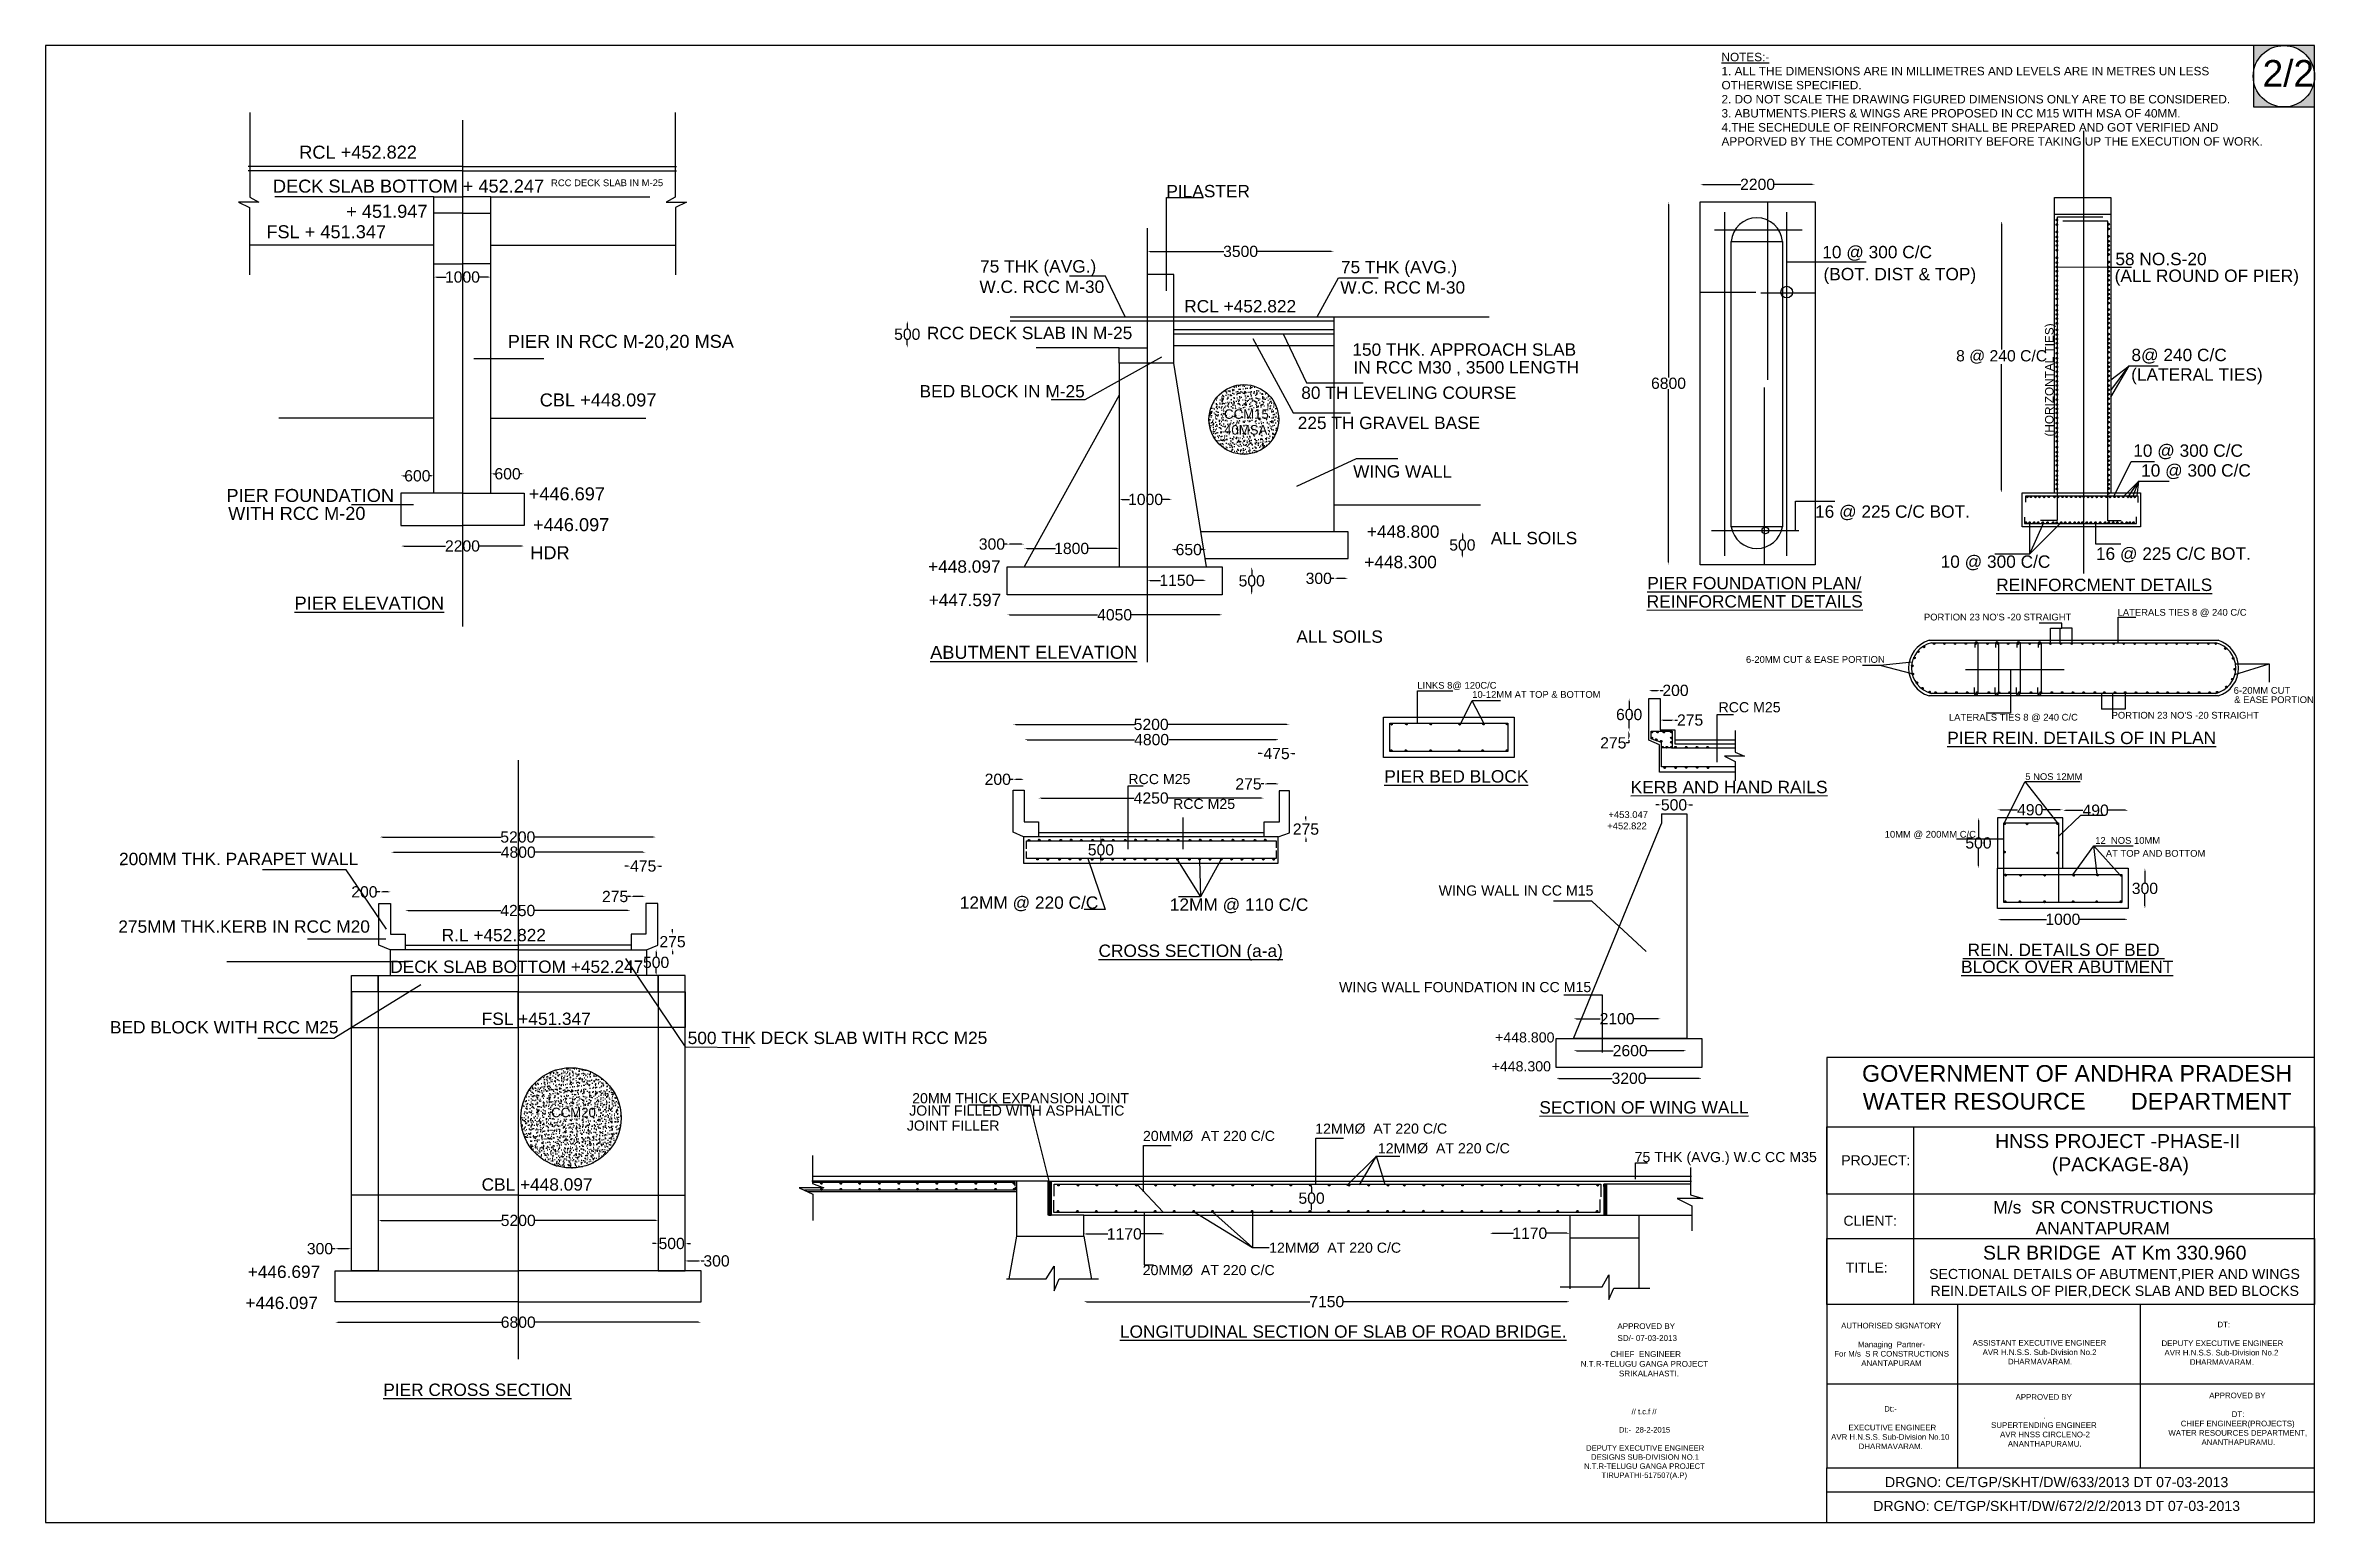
# Model space of a CAD drawing. Header units: inches. Extents: x 462478 to 482655, y -171037 to -157900.
import ezdxf

# ---------------------------------------------------------------- set-up
doc = ezdxf.new("R2010")
doc.units = ezdxf.units.IN
doc.header["$MEASUREMENT"] = 0
for name, color, linetype in [('DIMENSION', 7, 'Continuous'), ('DRAWING', 7, 'Continuous'), ('TEXT', 7, 'Continuous')]:
    doc.layers.add(name, color=color, linetype=linetype)
doc.styles.get("Standard").update_dxf_attribs({"font": 'arial.ttf'})
doc.dimstyles.new('ST100', dxfattribs={"dimtxt": 100, "dimasz": 25, "dimexe": 0, "dimexo": 300, "dimgap": 0.09, "dimtad": 0, "dimtih": 1, "dimtoh": 1, "dimdec": 0, "dimzin": 0, "dimdsep": 46, "dimtxsty": 'Standard', "dimcen": 0, "dimse1": 1, "dimse2": 1, "dimadec": 0, "dimazin": 0, "dimtfac": 1, "dimtdec": 0, "dimtofl": 0, "dimtmove": 0, "dimatfit": 3, "dimfxl": 2000, "dimtolj": 1, "dimtzin": 0, "dimarcsym": 0})
doc.dimstyles.get("Standard").update_dxf_attribs({"dimtxt": 0.18, "dimasz": 0.18, "dimexe": 0.18, "dimexo": 0.0625, "dimgap": 0.09, "dimtad": 0, "dimtih": 1, "dimtoh": 1, "dimdec": 4, "dimzin": 0, "dimdsep": 46, "dimtxsty": 'Standard', "dimcen": 0.09, "dimadec": 0, "dimazin": 0, "dimtfac": 1, "dimtdec": 4, "dimtofl": 0, "dimtmove": 0, "dimatfit": 3, "dimfxl": 1, "dimtolj": 1, "dimtzin": 0, "dimarcsym": 0})
pattern_1 = [(45, (0, 0), (-0.088388347648, 0.088388347648), [])]

msp = doc.modelspace()

# ---------------------------------------------------------------- texts
at = {"layer": 'DRAWING', "color": 7}
for s, height, rotation, p in [(' RCL +452.822', 115.669, 0.01749, (464689.8, -158907.2)), ('DECK SLAB BOTTOM + 452.247', 115.669, 0.01749, (464500.9, -159209.2)), ('RCC DECK SLAB IN M-25', 60, 0.01749, (466973.8, -159151.8)), ('PILASTER', 110, 0.01749, (472445, -159251)), (' + 451.947', 115.67, 0.01749, (465107.3, -159433.3)), ('FSL + 451.347', 115.669, 0.01749, (464442.4, -159614.9)), ('75 THK (AVG.)', 110, 0.01749, (470788.6, -159919.8)), ('10 @ 300 C/C', 110, 0.01749, (478277, -159793)), ('58 NO.S-20', 110, 0.01749, (480883.5, -159854.4)), ('W.C. RCC M-30', 110, 0.01749, (470782.7, -160101.4)), ('W.C. RCC M-30', 110, 0.01749, (473991.7, -160107.7)), ('75 THK (AVG.)', 110, 0.01749, (473997.6, -159926.2)), ('(BOT. DIST & TOP)', 110, 0.01749, (478288.3, -159988.6)), ('(ALL ROUND OF PIER)', 110, 0.01749, (480876.8, -160003.2)), ('RCL +452.822', 110, 0.01749, (472603.9, -160274.3)), ('RCC DECK SLAB IN M-25', 110, 0.01749, (470315, -160512.5)), ('(HORIZONTAL TIES)', 75, 90.01749, (480333.5, -161378.5)), ('PIER IN RCC M-20,20 MSA', 115.669, 0.01749, (466588.8, -160589.9)), ('150 THK. APPROACH SLAB', 110, 0.01749, (474098.9, -160660.1)), ('8@ 240 C/C', 110, 0.01749, (481026.1, -160707.8)), ('IN RCC M30 , 3500 LENGTH', 110, 0.01749, (474108.8, -160817.9)), ('(LATERAL TIES)', 110, 0.01749, (481023.5, -160880.9)), ('CBL +448.097', 115.669, 0.01749, (466873.3, -161110.6)), ('BED BLOCK IN M-25', 110, 0.01749, (470250.6, -161030.7)), ('80 TH LEVELING COURSE', 110, 0.01749, (473644.5, -161044)), ('225 TH GRAVEL BASE', 110, 0.01749, (473613.1, -161311.7)), ('10 @ 300 C/C', 110, 0.01749, (481042.1, -161558.3)), ('10 @ 300 C/C', 110, 0.01749, (481112.1, -161734.8)), ('WING WALL', 110, 0.01749, (474105.8, -161743.1)), ('PIER FOUNDATION', 115.669, 0.01749, (464087.3, -161960.2)), ('WITH RCC M-20', 115.669, 0.01749, (464102.9, -162119.4)), (' +446.697', 115.67, 0.01749, (466729.8, -161945.7)), ('16 @ 225 C/C BOT.', 110, 0.01749, (478213, -162100.5)), (' +446.097', 115.67, 0.01749, (466768.5, -162219.8)), ('+448.800', 110, 0.01749, (474228.1, -162278.6)), ('ALL SOILS', 110, 0.01749, (475329.9, -162336.6)), ('HDR', 115.67, 0.01749, (466789, -162469.3)), ('16 @ 225 C/C BOT.', 110, 0.01749, (480710.6, -162475)), ('+448.097', 110, 0.01749, (470325.9, -162589.3)), ('+448.300', 110, 0.01749, (474204.9, -162549.1)), ('%%UPIER FOUNDATION PLAN/', 110, 0.01749, (476721.1, -162737.1)), ('10 @ 300 C/C', 110, 0.01749, (479329.6, -162545.8)), ('%%UPIER ELEVATION', 115.669, 0.01749, (464693.5, -162917.4)), ('+447.597', 110, 0.01749, (470331.4, -162886.6)), ('%%UREINFORCMENT DETAILS', 110, 0.01749, (476716.1, -162899.2)), ('%%UREINFORCMENT DETAILS', 110, 0.01749, (479824, -162752.5)), ("PORTION 23 NO'S -20 STRAIGHT", 60, 0.01749, (479180.8, -163013.8)), ('LATERALS TIES 8 @ 240 C/C', 60, 0.01749, (480903.2, -162971.9)), ('ALL SOILS', 110, 0.01749, (473601.1, -163212.6)), ('%%UABUTMENT ELEVATION', 115.669, 0.01749, (470345.1, -163355.2)), ('6-20MM CUT & EASE PORTION', 60, 0.01749, (477598.7, -163390.9)), ('LINKS 8@ 120C/C', 60, 0.01749, (474676.3, -163620.8)), ('6-20MM CUT ', 60, 0.01749, (481935.2, -163666)), ('10-12MM AT TOP & BOTTOM', 60, 0.01749, (475164.8, -163702)), ('RCC M25 ', 90, 0.01749, (477354.8, -163830.5)), ('LATERALS TIES 8 @ 240 C/C', 60, 0.01749, (479403, -163904.7)), ("PORTION 23 NO'S -20 STRAIGHT", 60, 0.01749, (480849.7, -163886.9)), ('%%UPIER REIN. DETAILS OF IN PLAN', 110, 0.01749, (479388.5, -164113.5)), ('RCC M25 ', 90, 0.01749, (472107.3, -164469.5)), ('%%UPIER BED BLOCK', 110, 0.01749, (474382.6, -164455.6)), ('%%UKERB AND HAND RAILS', 110, 0.01749, (476573.7, -164550.3)), ('5 NOS 12MM', 60, 0.01749, (480082.2, -164432.5)), ('RCC M25 ', 90, 0.01749, (472504.6, -164690.5)), ('+452.822', 60, 0.01749, (476365.1, -164870.8)), ('+453.047', 60, 0.01749, (476375.6, -164770.5)), ('10MM @ 200MM C/C', 60, 0.01749, (478832.2, -164945.5)), ('12  NOS 10MM', 60, 0.01749, (480704.2, -165000.5)), ('200MM THK. PARAPET WALL', 110, 0.01749, (463132.4, -165190.1)), ('AT TOP AND BOTTOM', 60, 0.01749, (480798.6, -165115.5)), ('WING WALL IN CC M15', 90, 0.01749, (474866.7, -165460.7)), ('12MM @ 220 C/C', 110, 0.01749, (470608.1, -165578.3)), ('12MM @ 110 C/C', 110, 0.01749, (472475.7, -165596.2)), ('275MM THK.KERB IN RCC M20', 110, 0.01749, (463126.1, -165791.3)), ('R.L +452.822', 110, 0.01749, (466001.3, -165866.9)), ('DECK SLAB BOTTOM +452.247', 110, 0.01749, (465544, -166148.5)), ('%%UBLOCK OVER ABUTMENT', 110, 0.01749, (479511.4, -166149.1)), ('%%U REIN. DETAILS OF BED ', 110, 0.01749, (479526.9, -165998.1)), ('WING WALL FOUNDATION IN CC M15', 90, 0.01749, (473980.7, -166320)), ('BED BLOCK WITH RCC M25', 110, 0.01749, (463051.8, -166686.9)), ('FSL +451.347', 110, 0.01749, (466357.5, -166611.5)), ('500 THK DECK SLAB WITH RCC M25', 110, 0.01749, (468188.8, -166781.2)), ('+448.800', 90, 0.01749, (475367.9, -166766.8)), ('+448.300', 90, 0.01749, (475337.1, -167024)), ('20MM THICK EXPANSION JOINT', 90, 0.01749, (470184.7, -167307.7)), ('JOINT FILLER', 90, 0.01749, (470137.3, -167551)), ('JOINT FILLED WITH ASPHALTIC', 90, 0.01749, (470158.1, -167417.4)), ('%%USECTION OF WING WALL', 110, 0.01749, (475761.5, -167399)), ('20MMØ  AT 220 C/C ', 90, 0.01749, (472237, -167643.4)), ('12MMØ  AT 220 C/C ', 90, 0.01749, (473768.5, -167578.4)), ('12MMØ  AT 220 C/C ', 90, 0.01749, (474325.6, -167752.9)), ('75 THK (AVG.) W.C CC M35', 90, 0.01749, (476608.6, -167831.2)), ('CBL +448.097', 110, 0.01749, (466356.1, -168084.8)), ('12MMØ  AT 220 C/C ', 90, 0.01749, (473358.7, -168637.3)), (' +446.697', 110, 0.01749, (464233.6, -168861.3)), ('20MMØ  AT 220 C/C ', 90, 0.01749, (472234.7, -168836.3)), (' +446.097', 110, 0.01749, (464213.3, -169137.7)), ('%%ULONGITUDINAL SECTION OF SLAB OF ROAD BRIDGE.', 110, 0.01749, (472032.3, -169393)), ('%%UPIER CROSS SECTION', 110, 0.01749, (465482.1, -169910.7))]:
    msp.add_text(s, height=height, rotation=rotation, dxfattribs=at).set_placement(p)
at = {"layer": 'DRAWING', "char_height": 84.03, "width": 225.688, "attachment_point": 1}
for s, insert in [('CCM15\\P40MSA', (472958, -161136.6)), ('CCM20', (466974.4, -167347.5))]:
    msp.add_mtext(s, dxfattribs=dict(at, insert=insert))
at = {"layer": 'TEXT'}
for s, p in [('APPROVED BY ', (476455.2, -169315.3)), ('SD/- 07-03-2013', (476456.5, -169421)), ('N.T.R-TELUGU GANGA PROJECT', (476129, -169650.9)), ('SRIKALAHASTI.', (476469.5, -169736.6))]:
    msp.add_text(s, height=51.237, dxfattribs=at).set_placement(p)
at = {"layer": 'TEXT', "attachment_point": 1}
for s, insert, char_height, width in [('{\\LNOTES:- \\P}1. ALL THE DIMENSIONS ARE IN MILLIMETRES AND LEVELS ARE IN METRES UN LESS OTHERWISE SPECIFIED.\\P2. DO NOT SCALE THE DRAWING FIGURED DIMENSIONS ONLY ARE TO BE CONSIDERED.\\P3. ABUTMENTS.PIERS & WINGS ARE PROPOSED IN CC M15 WITH MSA OF 40MM.\\P4.THE SECHEDULE OF REINFORCMENT SHALL BE PREPARED AND GOT VERIFIED AND APPORVED BY THE COMPOTENT AUTHORITY BEFORE TAKING UP THE EXECUTION OF WORK.', (477381.2, -157965.8), 75, 4869.287), ('2/2', (482192.7, -158029.8), 235.56, 444.88), ('& EASE PORTION', (481940, -163688.6), 60, 732.364), ('{\\LCROSS SECTION (a-a)}', (471842, -165896.2), 110, 1755.139), ('PROJECT:', (478446.8, -167770.3), 88.86, 829.074), ('\\pi454.86;M/s  SR CONSTRUCTIONS \\P\\pi831.77;ANANTAPURAM', (479341.7, -168176.7), 111.549, 2846.608), ('CLIENT:', (478465.6, -168308.1), 88.86, 829.074), ('\\pi756.17;SLR BRIDGE  AT Km 330.960\\P\\pi277.16;{\\H0.72767x;SECTIONAL DETAILS OF ABUTMENT,PIER AND WINGS \\P\\pi289.53;REIN.DETAILS OF PIER,DECK SLAB AND BED BLOCKS}', (478950, -168574.5), 123.683, 3839.448), ('TITLE:', (478486.1, -168724.6), 88.86, 481.842), ('\\pi810.77;AUTHORISED SIGNATORY\\P\\pi1254.9;\\P\\pi959.6;Managing  Partner-\\P\\pi749.25;For M/s  S R CONSTRUCTIONS\\P\\pi989.74;ANANTAPURAM', (477634.3, -169260.1), 50.003, 2509.786), ('\\pi1182.3;  DT:\\P\\pi1254.9;\\P\\pi704.16; DEPUTY EXECUTIVE ENGINEER\\P\\pi750.12;AVR H.N.S.S. Sub-Division No.2\\P\\pi975.36;DHARMAVARAM.', (480570, -169250.3), 50.003, 2509.786), ('\\pi1254.9;\\P\\P\\pi661.46;ASSISTANT EXECUTIVE ENGINEER\\P\\pi750.12;AVR H.N.S.S. Sub-Division No.2\\P\\pi975.36;DHARMAVARAM.', (478952.8, -169246.4), 50.003, 2509.786), ('CHIEF  ENGINEER', (476392.5, -169512.1), 51.237, 1439.012), ('\\pi1004.8;APPROVED BY\\P\\pi1254.9;\\P\\pi1251.4;.  \\P\\pi787.27;SUPERTENDING ENGINEER                \\P\\pi847.23; AVR HNSS CIRCLENO-2\\P\\pi0;^I^I^I^I       ANANTHAPURAMU.', (478991.3, -169894.6), 50.003, 2509.786), ('\\pi1004.8;APPROVED BY\\P\\pi1254.9;\\P\\pi1204.4;DT:   \\P\\pi751.42;CHIEF ENGINEER(PROJECTS)                \\P\\pi641.34;WATER RESOURCES DEPARTMENT,\\P\\pi0;^I^I^I^I       ANANTHAPURAMU.', (480713.3, -169880.5), 50.003, 2509.786), ('\\pi1106.2;// t.c.f //\\P\\pi1217.3;\\P\\pi993.38;Dt:-  28-2-2015\\P\\pi1217.3;\\P\\pi683.05; DEPUTY EXECUTIVE ENGINEER\\P\\pi746.05;DESIGNS SUB-DIVISION NO.1\\P\\pi684.06;N.T.R-TELUGU GANGA PROJECT\\P\\pi838.97;TIRUPATHI-517507(A.P)', (475475.4, -170025.3), 48.504, 2434.546), ('\\pi1202.4;Dt:- \\P\\pi1254.9;\\P\\pi845.83;  EXECUTIVE ENGINEER\\P\\pi730.53;AVR H.N.S.S. Sub-Division No.10\\P\\pi975.36;DHARMAVARAM.', (477625.4, -170000), 50.003, 2509.786), ('\\pi1040.6;DRGNO: CE/TGP/SKHT/DW/633/2013 DT 07-03-2013', (477794.3, -170631.7), 89.776, 5118.618), ('\\pi935.96;DRGNO: CE/TGP/SKHT/DW/672/2/2/2013 DT 07-03-2013', (477794.3, -170844), 89.776, 5118.618)]:
    msp.add_mtext(s, dxfattribs=dict(at, insert=insert, char_height=char_height, width=width))
at = {"layer": 'TEXT', "color": 7, "width": 4232.73, "attachment_point": 5}
for s, insert, char_height in [('GOVERNMENT OF ANDHRA PRADESH\\PWATER RESOURCE       DEPARTMENT', (480543.1, -167166.9), 148.419), ('HNSS PROJECT -PHASE-II\\P (PACKAGE-8A)', (480903.7, -167765.3), 123.683)]:
    msp.add_mtext(s, dxfattribs=dict(at, insert=insert, char_height=char_height))

# ---------------------------------------------------------------- blocks, each defined once
blk = doc.blocks.new('*D55')
at = {"layer": 'Defpoints', "color": 0, "ltscale": 0.4, "transparency": 16777216}
for p in [(480415, -159462), (479872, -161878), (480344, -161878)]:
    blk.add_point(p, dxfattribs=at)
at = {"layer": 'TEXT', "color": 0, "lineweight": -2, "ltscale": 0.4, "transparency": 16777216}
for p, q in [((479872, -159487), (479872, -160605)), ((479872, -161854), (479872, -160736))]:
    blk.add_line(p, q, dxfattribs=at)
at = {"layer": 'TEXT', "color": 0, "ltscale": 0.4, "transparency": 16777216}
for points in [[(479868, -159487), (479877, -159487), (479872, -159462)], [(479868, -161854), (479877, -161854), (479872, -161878)]]:
    blk.add_solid(points, dxfattribs=at)
at = {"layer": 'TEXT', "color": 0, "ltscale": 0.4, "transparency": 16777216, "insert": (479872, -160670), "char_height": 100, "attachment_point": 5}
blk.add_mtext('\\A1;8 @ 240 C/C', dxfattribs=at)
blk = doc.blocks.new('*D56')
at = {"layer": 'Defpoints', "color": 0, "ltscale": 0.4, "transparency": 16777216}
for p in [(465932, -159964), (466440, -159960), (466440, -159964)]:
    blk.add_point(p, dxfattribs=at)
at = {"layer": 'DIMENSION', "color": 0, "lineweight": -2, "ltscale": 0.4, "transparency": 16777216}
for p, q in [((465958, -159960), (466041, -159960)), ((466414, -159960), (466331, -159960))]:
    blk.add_line(p, q, dxfattribs=at)
at = {"layer": 'DIMENSION', "color": 0, "ltscale": 0.4, "transparency": 16777216}
for points in [[(465958, -159956), (465958, -159965), (465932, -159960)], [(466414, -159956), (466414, -159965), (466440, -159960)]]:
    blk.add_solid(points, dxfattribs=at)
at = {"layer": 'DIMENSION', "color": 0, "ltscale": 0.4, "transparency": 16777216, "insert": (466186, -159960), "char_height": 100, "attachment_point": 5}
blk.add_mtext('\\A1;1000', dxfattribs=at)
blk = doc.blocks.new('*D57')
at = {"layer": 'Defpoints', "color": 0, "ltscale": 0.4, "transparency": 16777216}
for p in [(466735, -161710), (466440, -161881), (466735, -161881)]:
    blk.add_point(p, dxfattribs=at)
at = {"layer": 'DIMENSION', "color": 0, "lineweight": -2, "ltscale": 0.4, "transparency": 16777216}
for p, q in [((466464, -161710), (466477, -161710)), ((466710, -161710), (466698, -161710))]:
    blk.add_line(p, q, dxfattribs=at)
at = {"layer": 'DIMENSION', "color": 0, "ltscale": 0.4, "transparency": 16777216}
for points in [[(466464, -161706), (466464, -161714), (466440, -161710)], [(466710, -161706), (466710, -161714), (466735, -161710)]]:
    blk.add_solid(points, dxfattribs=at)
at = {"layer": 'DIMENSION', "color": 0, "ltscale": 0.4, "transparency": 16777216, "insert": (466587, -161710), "char_height": 100, "attachment_point": 5}
blk.add_mtext('\\A1;600', dxfattribs=at)
blk = doc.blocks.new('*D58')
at = {"layer": 'Defpoints', "color": 0, "ltscale": 0.4, "transparency": 16777216}
for p in [(465637, -161728), (465637, -161881), (465932, -161881)]:
    blk.add_point(p, dxfattribs=at)
at = {"layer": 'DIMENSION', "color": 0, "lineweight": -2, "ltscale": 0.4, "transparency": 16777216}
for p, q in [((465662, -161728), (465674, -161728)), ((465908, -161728), (465895, -161728))]:
    blk.add_line(p, q, dxfattribs=at)
at = {"layer": 'DIMENSION', "color": 0, "ltscale": 0.4, "transparency": 16777216}
for points in [[(465662, -161723), (465662, -161732), (465637, -161728)], [(465908, -161723), (465908, -161732), (465932, -161728)]]:
    blk.add_solid(points, dxfattribs=at)
at = {"layer": 'DIMENSION', "color": 0, "ltscale": 0.4, "transparency": 16777216, "insert": (465785, -161728), "char_height": 100, "attachment_point": 5}
blk.add_mtext('\\A1;600', dxfattribs=at)
blk = doc.blocks.new('*D59')
at = {"layer": 'Defpoints', "color": 0, "ltscale": 0.4, "transparency": 16777216}
for p in [(465640, -162170), (466735, -162170), (466735, -162352)]:
    blk.add_point(p, dxfattribs=at)
at = {"layer": 'DIMENSION', "color": 0, "lineweight": -2, "ltscale": 0.4, "transparency": 16777216}
for p, q in [((465664, -162352), (466036, -162352)), ((466710, -162352), (466336, -162352))]:
    blk.add_line(p, q, dxfattribs=at)
at = {"layer": 'DIMENSION', "color": 0, "ltscale": 0.4, "transparency": 16777216}
for points in [[(465664, -162348), (465664, -162356), (465640, -162352)], [(466710, -162348), (466710, -162356), (466735, -162352)]]:
    blk.add_solid(points, dxfattribs=at)
at = {"layer": 'DIMENSION', "color": 0, "ltscale": 0.4, "transparency": 16777216, "insert": (466186, -162352), "char_height": 100, "attachment_point": 5}
blk.add_mtext('\\A1;2200', dxfattribs=at)
blk = doc.blocks.new('*D60')
at = {"layer": 'Defpoints', "color": 0, "ltscale": 0.4, "transparency": 16777216}
for p in [(470141, -160350), (471326, -160350), (471326, -160589)]:
    blk.add_point(p, dxfattribs=at)
at = {"layer": 'DIMENSION', "color": 0, "lineweight": -2, "ltscale": 0.4, "transparency": 16777216}
for p, q in [((470141, -160374), (470141, -160418)), ((470141, -160564), (470141, -160520))]:
    blk.add_line(p, q, dxfattribs=at)
at = {"layer": 'DIMENSION', "color": 0, "ltscale": 0.4, "transparency": 16777216}
for points in [[(470137, -160374), (470145, -160374), (470141, -160350)], [(470137, -160564), (470145, -160564), (470141, -160589)]]:
    blk.add_solid(points, dxfattribs=at)
at = {"layer": 'DIMENSION', "color": 0, "ltscale": 0.4, "transparency": 16777216, "insert": (470141, -160469), "char_height": 100, "attachment_point": 5}
blk.add_mtext('\\A1;500', dxfattribs=at)
blk = doc.blocks.new('*D61')
at = {"layer": 'Defpoints', "color": 0, "ltscale": 0.4, "transparency": 16777216}
for p in [(473935, -159732), (472276, -159938), (473935, -160313)]:
    blk.add_point(p, dxfattribs=at)
at = {"layer": 'DIMENSION', "color": 0, "lineweight": -2, "ltscale": 0.4, "transparency": 16777216}
for p, q in [((472300, -159732), (472956, -159732)), ((473910, -159732), (473254, -159732))]:
    blk.add_line(p, q, dxfattribs=at)
at = {"layer": 'DIMENSION', "color": 0, "ltscale": 0.4, "transparency": 16777216}
for points in [[(472300, -159728), (472300, -159736), (472276, -159732)], [(473910, -159728), (473910, -159736), (473935, -159732)]]:
    blk.add_solid(points, dxfattribs=at)
at = {"layer": 'DIMENSION', "color": 0, "ltscale": 0.4, "transparency": 16777216, "insert": (473105, -159732), "char_height": 100, "attachment_point": 5}
blk.add_mtext('\\A1;3500', dxfattribs=at)
blk = doc.blocks.new('*D62')
at = {"layer": 'Defpoints', "color": 0, "ltscale": 0.4, "transparency": 16777216}
for p in [(472026, -161938), (472026, -161938), (472494, -161938)]:
    blk.add_point(p, dxfattribs=at)
at = {"layer": 'DIMENSION', "color": 0, "lineweight": -2, "ltscale": 0.4, "transparency": 16777216}
for p, q in [((472051, -161938), (472116, -161938)), ((472470, -161938), (472405, -161938))]:
    blk.add_line(p, q, dxfattribs=at)
at = {"layer": 'DIMENSION', "color": 0, "ltscale": 0.4, "transparency": 16777216}
for points in [[(472051, -161934), (472051, -161943), (472026, -161938)], [(472470, -161934), (472470, -161943), (472494, -161938)]]:
    blk.add_solid(points, dxfattribs=at)
at = {"layer": 'DIMENSION', "color": 0, "ltscale": 0.4, "transparency": 16777216, "insert": (472260, -161938), "char_height": 100, "attachment_point": 5}
blk.add_mtext('\\A1;1000', dxfattribs=at)
blk = doc.blocks.new('*D63')
at = {"layer": 'Defpoints', "color": 0, "ltscale": 0.4, "transparency": 16777216}
for p in [(471180, -162374), (471180, -162538), (472026, -162538)]:
    blk.add_point(p, dxfattribs=at)
at = {"layer": 'DIMENSION', "color": 0, "lineweight": -2, "ltscale": 0.4, "transparency": 16777216}
for p, q in [((471206, -162374), (471459, -162374)), ((472001, -162374), (471748, -162374))]:
    blk.add_line(p, q, dxfattribs=at)
at = {"layer": 'DIMENSION', "color": 0, "ltscale": 0.4, "transparency": 16777216}
for points in [[(471206, -162369), (471206, -162378), (471180, -162374)], [(472001, -162369), (472001, -162378), (472026, -162374)]]:
    blk.add_solid(points, dxfattribs=at)
at = {"layer": 'DIMENSION', "color": 0, "ltscale": 0.4, "transparency": 16777216, "insert": (471603, -162374), "char_height": 100, "attachment_point": 5}
blk.add_mtext('\\A1;1800', dxfattribs=at)
blk = doc.blocks.new('*D64')
at = {"layer": 'Defpoints', "color": 0, "ltscale": 0.4, "transparency": 16777216}
for p in [(471029, -162335), (471029, -162538), (471180, -162538)]:
    blk.add_point(p, dxfattribs=at)
at = {"layer": 'DIMENSION', "color": 0, "lineweight": -2, "ltscale": 0.4, "transparency": 16777216}
for p, q in [((471029, -162335), (471004, -162335)), ((471156, -162335), (471054, -162335))]:
    blk.add_line(p, q, dxfattribs=at)
at = {"layer": 'DIMENSION', "color": 0, "ltscale": 0.4, "transparency": 16777216}
for points in [[(471054, -162331), (471054, -162339), (471029, -162335)], [(471156, -162331), (471156, -162339), (471180, -162335)]]:
    blk.add_solid(points, dxfattribs=at)
at = {"layer": 'DIMENSION', "color": 0, "ltscale": 0.4, "transparency": 16777216, "insert": (470894, -162335), "char_height": 100, "attachment_point": 5}
blk.add_mtext('\\A1;300', dxfattribs=at)
blk = doc.blocks.new('*D65')
at = {"layer": 'Defpoints', "color": 0, "ltscale": 0.4, "transparency": 16777216}
for p in [(471029, -162787), (472941, -162787), (472941, -162964)]:
    blk.add_point(p, dxfattribs=at)
at = {"layer": 'DIMENSION', "color": 0, "lineweight": -2, "ltscale": 0.4, "transparency": 16777216}
for p, q in [((471054, -162964), (471834, -162964)), ((472916, -162964), (472136, -162964))]:
    blk.add_line(p, q, dxfattribs=at)
at = {"layer": 'DIMENSION', "color": 0, "ltscale": 0.4, "transparency": 16777216}
for points in [[(471054, -162959), (471054, -162968), (471029, -162964)], [(472916, -162959), (472916, -162968), (472941, -162964)]]:
    blk.add_solid(points, dxfattribs=at)
at = {"layer": 'DIMENSION', "color": 0, "ltscale": 0.4, "transparency": 16777216, "insert": (471985, -162964), "char_height": 100, "attachment_point": 5}
blk.add_mtext('\\A1;4050', dxfattribs=at)
blk = doc.blocks.new('*D66')
at = {"layer": 'Defpoints', "color": 0, "ltscale": 0.4, "transparency": 16777216}
for p in [(472276, -162538), (472801, -162538), (472801, -162657)]:
    blk.add_point(p, dxfattribs=at)
at = {"layer": 'DIMENSION', "color": 0, "lineweight": -2, "ltscale": 0.4, "transparency": 16777216}
for p, q in [((472300, -162657), (472394, -162657)), ((472776, -162657), (472683, -162657))]:
    blk.add_line(p, q, dxfattribs=at)
at = {"layer": 'DIMENSION', "color": 0, "ltscale": 0.4, "transparency": 16777216}
for points in [[(472300, -162653), (472300, -162661), (472276, -162657)], [(472776, -162653), (472776, -162661), (472801, -162657)]]:
    blk.add_solid(points, dxfattribs=at)
at = {"layer": 'DIMENSION', "color": 0, "ltscale": 0.4, "transparency": 16777216, "insert": (472538, -162657), "char_height": 100, "attachment_point": 5}
blk.add_mtext('\\A1;1150', dxfattribs=at)
blk = doc.blocks.new('*D67')
at = {"layer": 'Defpoints', "color": 0, "ltscale": 0.4, "transparency": 16777216}
for p in [(472488, -162384), (472488, -162538), (472801, -162538)]:
    blk.add_point(p, dxfattribs=at)
at = {"layer": 'DIMENSION', "color": 0, "lineweight": -2, "ltscale": 0.4, "transparency": 16777216}
for p, q in [((472513, -162384), (472534, -162384)), ((472776, -162384), (472755, -162384))]:
    blk.add_line(p, q, dxfattribs=at)
at = {"layer": 'DIMENSION', "color": 0, "ltscale": 0.4, "transparency": 16777216}
for points in [[(472513, -162380), (472513, -162389), (472488, -162384)], [(472776, -162380), (472776, -162389), (472801, -162384)]]:
    blk.add_solid(points, dxfattribs=at)
at = {"layer": 'DIMENSION', "color": 0, "ltscale": 0.4, "transparency": 16777216, "insert": (472644, -162384), "char_height": 100, "attachment_point": 5}
blk.add_mtext('\\A1;650', dxfattribs=at)
blk = doc.blocks.new('*D68')
at = {"layer": 'Defpoints', "color": 0, "ltscale": 0.4, "transparency": 16777216}
for p in [(472941, -162538), (472941, -162787), (473204, -162787)]:
    blk.add_point(p, dxfattribs=at)
at = {"layer": 'DIMENSION', "color": 0, "lineweight": -2, "ltscale": 0.4, "transparency": 16777216}
for p, q in [((473204, -162563), (473204, -162611)), ((473204, -162762), (473204, -162714))]:
    blk.add_line(p, q, dxfattribs=at)
at = {"layer": 'DIMENSION', "color": 0, "ltscale": 0.4, "transparency": 16777216}
for points in [[(473199, -162563), (473208, -162563), (473204, -162538)], [(473199, -162762), (473208, -162762), (473204, -162787)]]:
    blk.add_solid(points, dxfattribs=at)
at = {"layer": 'DIMENSION', "color": 0, "ltscale": 0.4, "transparency": 16777216, "insert": (473204, -162662), "char_height": 100, "attachment_point": 5}
blk.add_mtext('\\A1;500', dxfattribs=at)
blk = doc.blocks.new('*D69')
at = {"layer": 'Defpoints', "color": 0, "ltscale": 0.4, "transparency": 16777216}
for p in [(473935, -162226), (474062, -162462), (473935, -162640)]:
    blk.add_point(p, dxfattribs=at)
at = {"layer": 'DIMENSION', "color": 0, "lineweight": -2, "ltscale": 0.4, "transparency": 16777216}
for p, q in [((473935, -162640), (473910, -162640)), ((474036, -162640), (473960, -162640))]:
    blk.add_line(p, q, dxfattribs=at)
at = {"layer": 'DIMENSION', "color": 0, "ltscale": 0.4, "transparency": 16777216}
for points in [[(473960, -162636), (473960, -162644), (473935, -162640)], [(474036, -162636), (474036, -162644), (474062, -162640)]]:
    blk.add_solid(points, dxfattribs=at)
at = {"layer": 'DIMENSION', "color": 0, "ltscale": 0.4, "transparency": 16777216, "insert": (473800, -162640), "char_height": 100, "attachment_point": 5}
blk.add_mtext('\\A1;300', dxfattribs=at)
blk = doc.blocks.new('*D70')
at = {"layer": 'Defpoints', "color": 0, "ltscale": 0.4, "transparency": 16777216}
for p in [(474062, -162226), (474062, -162462), (475077, -162462)]:
    blk.add_point(p, dxfattribs=at)
at = {"layer": 'DIMENSION', "color": 0, "lineweight": -2, "ltscale": 0.4, "transparency": 16777216}
for p, q in [((475077, -162250), (475077, -162292)), ((475077, -162436), (475077, -162395))]:
    blk.add_line(p, q, dxfattribs=at)
at = {"layer": 'DIMENSION', "color": 0, "ltscale": 0.4, "transparency": 16777216}
for points in [[(475073, -162250), (475081, -162250), (475077, -162226)], [(475073, -162436), (475081, -162436), (475077, -162462)]]:
    blk.add_solid(points, dxfattribs=at)
at = {"layer": 'DIMENSION', "color": 0, "ltscale": 0.4, "transparency": 16777216, "insert": (475077, -162343), "char_height": 100, "attachment_point": 5}
blk.add_mtext('\\A1;500', dxfattribs=at)
blk = doc.blocks.new('*D71')
at = {"layer": 'Defpoints', "color": 0, "ltscale": 0.4, "transparency": 16777216}
for p in [(478213, -159136), (477192, -159291), (478213, -159291)]:
    blk.add_point(p, dxfattribs=at)
at = {"layer": 'DIMENSION', "color": 0, "lineweight": -2, "ltscale": 0.4, "transparency": 16777216}
for p, q in [((477216, -159136), (477552, -159136)), ((478188, -159136), (477852, -159136))]:
    blk.add_line(p, q, dxfattribs=at)
at = {"layer": 'DIMENSION', "color": 0, "ltscale": 0.4, "transparency": 16777216}
for points in [[(477216, -159132), (477216, -159140), (477192, -159136)], [(478188, -159132), (478188, -159140), (478213, -159136)]]:
    blk.add_solid(points, dxfattribs=at)
at = {"layer": 'DIMENSION', "color": 0, "ltscale": 0.4, "transparency": 16777216, "insert": (477702, -159136), "char_height": 100, "attachment_point": 5}
blk.add_mtext('\\A1;2200', dxfattribs=at)
blk = doc.blocks.new('*D72')
at = {"layer": 'Defpoints', "color": 0, "ltscale": 0.4, "transparency": 16777216}
for p in [(477192, -159291), (476910, -162518), (477192, -162518)]:
    blk.add_point(p, dxfattribs=at)
at = {"layer": 'DIMENSION', "color": 0, "lineweight": -2, "ltscale": 0.4, "transparency": 16777216}
for p, q in [((476910, -159316), (476910, -160854)), ((476910, -162494), (476910, -160956))]:
    blk.add_line(p, q, dxfattribs=at)
at = {"layer": 'DIMENSION', "color": 0, "ltscale": 0.4, "transparency": 16777216}
for points in [[(476906, -159316), (476914, -159316), (476910, -159291)], [(476906, -162494), (476914, -162494), (476910, -162518)]]:
    blk.add_solid(points, dxfattribs=at)
at = {"layer": 'DIMENSION', "color": 0, "ltscale": 0.4, "transparency": 16777216, "insert": (476910, -160905), "char_height": 100, "attachment_point": 5}
blk.add_mtext('\\A1;6800', dxfattribs=at)
blk = doc.blocks.new('*D73')
at = {"layer": 'Defpoints', "color": 0, "ltscale": 0.4, "transparency": 16777216}
for p in [(476836, -163636), (476735, -163709), (476836, -163709)]:
    blk.add_point(p, dxfattribs=at)
at = {"layer": 'DIMENSION', "color": 0, "lineweight": -2, "ltscale": 0.4, "transparency": 16777216}
for p, q in [((476760, -163636), (476811, -163636)), ((476836, -163636), (476861, -163636))]:
    blk.add_line(p, q, dxfattribs=at)
at = {"layer": 'DIMENSION', "color": 0, "ltscale": 0.4, "transparency": 16777216}
for points in [[(476760, -163631), (476760, -163640), (476735, -163636)], [(476811, -163631), (476811, -163640), (476836, -163636)]]:
    blk.add_solid(points, dxfattribs=at)
at = {"layer": 'DIMENSION', "color": 0, "ltscale": 0.4, "transparency": 16777216, "insert": (476972, -163636), "char_height": 100, "attachment_point": 5}
blk.add_mtext('\\A1;200', dxfattribs=at)
blk = doc.blocks.new('*D74')
at = {"layer": 'Defpoints', "color": 0, "ltscale": 0.4, "transparency": 16777216}
for p in [(476735, -163709), (476560, -163994), (476735, -163994)]:
    blk.add_point(p, dxfattribs=at)
at = {"layer": 'DIMENSION', "color": 0, "lineweight": -2, "ltscale": 0.4, "transparency": 16777216}
for p, q in [((476560, -163734), (476560, -163800)), ((476560, -163968), (476560, -163902))]:
    blk.add_line(p, q, dxfattribs=at)
at = {"layer": 'DIMENSION', "color": 0, "ltscale": 0.4, "transparency": 16777216}
for points in [[(476555, -163734), (476564, -163734), (476560, -163709)], [(476555, -163968), (476564, -163968), (476560, -163994)]]:
    blk.add_solid(points, dxfattribs=at)
at = {"layer": 'DIMENSION', "color": 0, "ltscale": 0.4, "transparency": 16777216, "insert": (476560, -163851), "char_height": 100, "attachment_point": 5}
blk.add_mtext('\\A1;600', dxfattribs=at)
blk = doc.blocks.new('*D75')
at = {"layer": 'Defpoints', "color": 0, "ltscale": 0.4, "transparency": 16777216}
for p in [(476836, -163986), (476966, -163900), (476966, -163986)]:
    blk.add_point(p, dxfattribs=at)
at = {"layer": 'DIMENSION', "color": 0, "lineweight": -2, "ltscale": 0.4, "transparency": 16777216}
for p, q in [((476861, -163900), (476940, -163900)), ((476966, -163900), (476990, -163900))]:
    blk.add_line(p, q, dxfattribs=at)
at = {"layer": 'DIMENSION', "color": 0, "ltscale": 0.4, "transparency": 16777216}
for points in [[(476861, -163895), (476861, -163904), (476836, -163900)], [(476940, -163895), (476940, -163904), (476966, -163900)]]:
    blk.add_solid(points, dxfattribs=at)
at = {"layer": 'DIMENSION', "color": 0, "ltscale": 0.4, "transparency": 16777216, "insert": (477102, -163900), "char_height": 100, "attachment_point": 5}
blk.add_mtext('\\A1;275', dxfattribs=at)
blk = doc.blocks.new('*D76')
at = {"layer": 'Defpoints', "color": 0, "ltscale": 0.4, "transparency": 16777216}
for p in [(476735, -163994), (476556, -164078), (476735, -164078)]:
    blk.add_point(p, dxfattribs=at)
at = {"layer": 'DIMENSION', "color": 0, "lineweight": -2, "ltscale": 0.4, "transparency": 16777216}
for p, q in [((476556, -164018), (476556, -164053)), ((476556, -164103), (476530, -164103)), ((476556, -164078), (476556, -164103))]:
    blk.add_line(p, q, dxfattribs=at)
at = {"layer": 'DIMENSION', "color": 0, "ltscale": 0.4, "transparency": 16777216}
for points in [[(476551, -164018), (476560, -164018), (476556, -163994)], [(476551, -164053), (476560, -164053), (476556, -164078)]]:
    blk.add_solid(points, dxfattribs=at)
at = {"layer": 'DIMENSION', "color": 0, "ltscale": 0.4, "transparency": 16777216, "insert": (476419, -164103), "char_height": 100, "attachment_point": 5}
blk.add_mtext('\\A1;275', dxfattribs=at)
blk = doc.blocks.new('*D77')
at = {"layer": 'Defpoints', "color": 0, "ltscale": 0.4, "transparency": 16777216}
for p in [(479836, -164769), (480416, -164698), (480416, -164769)]:
    blk.add_point(p, dxfattribs=at)
at = {"layer": 'DIMENSION', "color": 0, "lineweight": -2, "ltscale": 0.4, "transparency": 16777216}
for p, q in [((479861, -164698), (480014, -164698)), ((480391, -164698), (480238, -164698))]:
    blk.add_line(p, q, dxfattribs=at)
at = {"layer": 'DIMENSION', "color": 0, "ltscale": 0.4, "transparency": 16777216}
for points in [[(479861, -164694), (479861, -164702), (479836, -164698)], [(480391, -164694), (480391, -164702), (480416, -164698)]]:
    blk.add_solid(points, dxfattribs=at)
at = {"layer": 'DIMENSION', "color": 0, "ltscale": 0.4, "transparency": 16777216, "insert": (480126, -164698), "char_height": 100, "attachment_point": 5}
blk.add_mtext('\\A1;490', dxfattribs=at)
blk = doc.blocks.new('*D78')
at = {"layer": 'Defpoints', "color": 0, "ltscale": 0.4, "transparency": 16777216}
for p in [(480416, -164769), (481000, -164702), (481000, -164769)]:
    blk.add_point(p, dxfattribs=at)
at = {"layer": 'DIMENSION', "color": 0, "lineweight": -2, "ltscale": 0.4, "transparency": 16777216}
for p, q in [((480441, -164702), (480595, -164702)), ((480974, -164702), (480820, -164702))]:
    blk.add_line(p, q, dxfattribs=at)
at = {"layer": 'DIMENSION', "color": 0, "ltscale": 0.4, "transparency": 16777216}
for points in [[(480441, -164698), (480441, -164706), (480416, -164702)], [(480974, -164698), (480974, -164706), (481000, -164702)]]:
    blk.add_solid(points, dxfattribs=at)
at = {"layer": 'DIMENSION', "color": 0, "ltscale": 0.4, "transparency": 16777216, "insert": (480708, -164702), "char_height": 100, "attachment_point": 5}
blk.add_mtext('\\A1;490', dxfattribs=at)
blk = doc.blocks.new('*D79')
at = {"layer": 'Defpoints', "color": 0, "ltscale": 0.4, "transparency": 16777216}
for p in [(479836, -164769), (479666, -165218), (479836, -165218)]:
    blk.add_point(p, dxfattribs=at)
at = {"layer": 'DIMENSION', "color": 0, "lineweight": -2, "ltscale": 0.4, "transparency": 16777216}
for p, q in [((479666, -164794), (479666, -164942)), ((479666, -165193), (479666, -165045))]:
    blk.add_line(p, q, dxfattribs=at)
at = {"layer": 'DIMENSION', "color": 0, "ltscale": 0.4, "transparency": 16777216}
for points in [[(479661, -164794), (479670, -164794), (479666, -164769)], [(479661, -165193), (479670, -165193), (479666, -165218)]]:
    blk.add_solid(points, dxfattribs=at)
at = {"layer": 'DIMENSION', "color": 0, "ltscale": 0.4, "transparency": 16777216, "insert": (479666, -164993), "char_height": 100, "attachment_point": 5}
blk.add_mtext('\\A1;500', dxfattribs=at)
blk = doc.blocks.new('*D80')
at = {"layer": 'Defpoints', "color": 0, "ltscale": 0.4, "transparency": 16777216}
for p in [(479836, -165576), (480996, -165576), (480996, -165672)]:
    blk.add_point(p, dxfattribs=at)
at = {"layer": 'DIMENSION', "color": 0, "lineweight": -2, "ltscale": 0.4, "transparency": 16777216}
for p, q in [((479861, -165672), (480271, -165672)), ((480971, -165672), (480561, -165672))]:
    blk.add_line(p, q, dxfattribs=at)
at = {"layer": 'DIMENSION', "color": 0, "ltscale": 0.4, "transparency": 16777216}
for points in [[(479861, -165667), (479861, -165676), (479836, -165672)], [(480971, -165667), (480971, -165676), (480996, -165672)]]:
    blk.add_solid(points, dxfattribs=at)
at = {"layer": 'DIMENSION', "color": 0, "ltscale": 0.4, "transparency": 16777216, "insert": (480416, -165672), "char_height": 100, "attachment_point": 5}
blk.add_mtext('\\A1;1000', dxfattribs=at)
blk = doc.blocks.new('*D81')
at = {"layer": 'Defpoints', "color": 0, "ltscale": 0.4, "transparency": 16777216}
for p in [(480996, -165218), (480996, -165576), (481146, -165576)]:
    blk.add_point(p, dxfattribs=at)
at = {"layer": 'DIMENSION', "color": 0, "lineweight": -2, "ltscale": 0.4, "transparency": 16777216}
for p, q in [((481146, -165243), (481146, -165346)), ((481146, -165552), (481146, -165448))]:
    blk.add_line(p, q, dxfattribs=at)
at = {"layer": 'DIMENSION', "color": 0, "ltscale": 0.4, "transparency": 16777216}
for points in [[(481142, -165243), (481151, -165243), (481146, -165218)], [(481142, -165552), (481151, -165552), (481146, -165576)]]:
    blk.add_solid(points, dxfattribs=at)
at = {"layer": 'DIMENSION', "color": 0, "ltscale": 0.4, "transparency": 16777216, "insert": (481146, -165397), "char_height": 100, "attachment_point": 5}
blk.add_mtext('\\A1;300', dxfattribs=at)
blk = doc.blocks.new('*D82')
at = {"layer": 'Defpoints', "color": 0, "ltscale": 0.4, "transparency": 16777216}
for p in [(476846, -164734), (477072, -164654), (477072, -164734)]:
    blk.add_point(p, dxfattribs=at)
at = {"layer": 'DIMENSION', "color": 0, "lineweight": -2, "ltscale": 0.4, "transparency": 16777216}
for p, q in [((476822, -164654), (476796, -164654)), ((477096, -164654), (477122, -164654))]:
    blk.add_line(p, q, dxfattribs=at)
at = {"layer": 'DIMENSION', "color": 0, "ltscale": 0.4, "transparency": 16777216}
for points in [[(476822, -164650), (476822, -164658), (476846, -164654)], [(477096, -164650), (477096, -164658), (477072, -164654)]]:
    blk.add_solid(points, dxfattribs=at)
at = {"layer": 'DIMENSION', "color": 0, "ltscale": 0.4, "transparency": 16777216, "insert": (476959, -164654), "char_height": 100, "attachment_point": 5}
blk.add_mtext('\\A1;500', dxfattribs=at)
blk = doc.blocks.new('*D83')
at = {"layer": 'Defpoints', "color": 0, "ltscale": 0.4, "transparency": 16777216}
for p in [(476840, -166556), (476066, -166732), (476840, -166732)]:
    blk.add_point(p, dxfattribs=at)
at = {"layer": 'DIMENSION', "color": 0, "lineweight": -2, "ltscale": 0.4, "transparency": 16777216}
for p, q in [((476091, -166556), (476303, -166556)), ((476815, -166556), (476603, -166556))]:
    blk.add_line(p, q, dxfattribs=at)
at = {"layer": 'DIMENSION', "color": 0, "ltscale": 0.4, "transparency": 16777216}
for points in [[(476091, -166552), (476091, -166561), (476066, -166556)], [(476815, -166552), (476815, -166561), (476840, -166556)]]:
    blk.add_solid(points, dxfattribs=at)
at = {"layer": 'DIMENSION', "color": 0, "ltscale": 0.4, "transparency": 16777216, "insert": (476453, -166556), "char_height": 100, "attachment_point": 5}
blk.add_mtext('\\A1;2100', dxfattribs=at)
blk = doc.blocks.new('*D84')
at = {"layer": 'Defpoints', "color": 0, "ltscale": 0.4, "transparency": 16777216}
for p in [(476066, -166732), (477072, -166732), (477072, -166840)]:
    blk.add_point(p, dxfattribs=at)
at = {"layer": 'DIMENSION', "color": 0, "lineweight": -2, "ltscale": 0.4, "transparency": 16777216}
for p, q in [((476091, -166840), (476419, -166840)), ((477046, -166840), (476719, -166840))]:
    blk.add_line(p, q, dxfattribs=at)
at = {"layer": 'DIMENSION', "color": 0, "ltscale": 0.4, "transparency": 16777216}
for points in [[(476091, -166836), (476091, -166844), (476066, -166840)], [(477046, -166836), (477046, -166844), (477072, -166840)]]:
    blk.add_solid(points, dxfattribs=at)
at = {"layer": 'DIMENSION', "color": 0, "ltscale": 0.4, "transparency": 16777216, "insert": (476569, -166840), "char_height": 100, "attachment_point": 5}
blk.add_mtext('\\A1;2600', dxfattribs=at)
blk = doc.blocks.new('*D85')
at = {"layer": 'Defpoints', "color": 0, "ltscale": 0.4, "transparency": 16777216}
for p in [(475912, -166989), (477207, -166989), (477207, -167086)]:
    blk.add_point(p, dxfattribs=at)
at = {"layer": 'DIMENSION', "color": 0, "lineweight": -2, "ltscale": 0.4, "transparency": 16777216}
for p, q in [((475936, -167086), (476410, -167086)), ((477182, -167086), (476708, -167086))]:
    blk.add_line(p, q, dxfattribs=at)
at = {"layer": 'DIMENSION', "color": 0, "ltscale": 0.4, "transparency": 16777216}
for points in [[(475936, -167081), (475936, -167090), (475912, -167086)], [(477182, -167081), (477182, -167090), (477207, -167086)]]:
    blk.add_solid(points, dxfattribs=at)
at = {"layer": 'DIMENSION', "color": 0, "ltscale": 0.4, "transparency": 16777216, "insert": (476559, -167086), "char_height": 100, "attachment_point": 5}
blk.add_mtext('\\A1;3200', dxfattribs=at)
blk = doc.blocks.new('*D86')
at = {"layer": 'Defpoints', "color": 0, "ltscale": 0.4, "transparency": 16777216}
for p in [(473447, -164807), (473686, -164807), (473456, -164932)]:
    blk.add_point(p, dxfattribs=at)
at = {"layer": 'DIMENSION', "color": 0, "lineweight": -2, "ltscale": 0.4, "transparency": 16777216}
for p, q in [((473686, -164782), (473686, -164757)), ((473686, -164957), (473686, -164982))]:
    blk.add_line(p, q, dxfattribs=at)
at = {"layer": 'DIMENSION', "color": 0, "ltscale": 0.4, "transparency": 16777216}
for points in [[(473682, -164782), (473690, -164782), (473686, -164807)], [(473682, -164957), (473690, -164957), (473686, -164932)]]:
    blk.add_solid(points, dxfattribs=at)
at = {"layer": 'DIMENSION', "color": 0, "ltscale": 0.4, "transparency": 16777216, "insert": (473686, -164870), "char_height": 100, "attachment_point": 5}
blk.add_mtext('\\A1;275', dxfattribs=at)
blk = doc.blocks.new('*D87')
at = {"layer": 'Defpoints', "color": 0, "ltscale": 0.4, "transparency": 16777216}
for p in [(473312, -164468), (473447, -164530), (473312, -164807)]:
    blk.add_point(p, dxfattribs=at)
at = {"layer": 'DIMENSION', "color": 0, "lineweight": -2, "ltscale": 0.4, "transparency": 16777216}
for p, q in [((473312, -164468), (473287, -164468)), ((473422, -164468), (473337, -164468))]:
    blk.add_line(p, q, dxfattribs=at)
at = {"layer": 'DIMENSION', "color": 0, "ltscale": 0.4, "transparency": 16777216}
for points in [[(473337, -164464), (473337, -164472), (473312, -164468)], [(473422, -164464), (473422, -164472), (473447, -164468)]]:
    blk.add_solid(points, dxfattribs=at)
at = {"layer": 'DIMENSION', "color": 0, "ltscale": 0.4, "transparency": 16777216, "insert": (473175, -164468), "char_height": 100, "attachment_point": 5}
blk.add_mtext('\\A1;275', dxfattribs=at)
blk = doc.blocks.new('*D88')
at = {"layer": 'Defpoints', "color": 0, "ltscale": 0.4, "transparency": 16777216}
for p in [(473312, -164198), (473312, -164468), (473538, -164530)]:
    blk.add_point(p, dxfattribs=at)
at = {"layer": 'DIMENSION', "color": 0, "lineweight": -2, "ltscale": 0.4, "transparency": 16777216}
for p, q in [((473287, -164198), (473262, -164198)), ((473564, -164198), (473588, -164198))]:
    blk.add_line(p, q, dxfattribs=at)
at = {"layer": 'DIMENSION', "color": 0, "ltscale": 0.4, "transparency": 16777216}
for points in [[(473287, -164193), (473287, -164202), (473312, -164198)], [(473564, -164193), (473564, -164202), (473538, -164198)]]:
    blk.add_solid(points, dxfattribs=at)
at = {"layer": 'DIMENSION', "color": 0, "ltscale": 0.4, "transparency": 16777216, "insert": (473425, -164198), "char_height": 100, "attachment_point": 5}
blk.add_mtext('\\A1;475', dxfattribs=at)
blk = doc.blocks.new('*D89')
at = {"layer": 'Defpoints', "color": 0, "ltscale": 0.4, "transparency": 16777216}
for p in [(471863, -164938), (471863, -165171), (471863, -165171)]:
    blk.add_point(p, dxfattribs=at)
at = {"layer": 'DIMENSION', "color": 0, "lineweight": -2, "ltscale": 0.4, "transparency": 16777216}
for p, q in [((471863, -164963), (471863, -165003)), ((471863, -165146), (471863, -165106))]:
    blk.add_line(p, q, dxfattribs=at)
at = {"layer": 'DIMENSION', "color": 0, "ltscale": 0.4, "transparency": 16777216}
for points in [[(471859, -164963), (471867, -164963), (471863, -164938)], [(471859, -165146), (471867, -165146), (471863, -165171)]]:
    blk.add_solid(points, dxfattribs=at)
at = {"layer": 'DIMENSION', "color": 0, "ltscale": 0.4, "transparency": 16777216, "insert": (471863, -165054), "char_height": 100, "attachment_point": 5}
blk.add_mtext('\\A1;500', dxfattribs=at)
blk = doc.blocks.new('*D90')
at = {"layer": 'Defpoints', "color": 0, "ltscale": 0.4, "transparency": 16777216}
for p in [(473312, -164594), (471309, -164805), (473312, -164807)]:
    blk.add_point(p, dxfattribs=at)
at = {"layer": 'DIMENSION', "color": 0, "lineweight": -2, "ltscale": 0.4, "transparency": 16777216}
for p, q in [((471334, -164594), (472159, -164594)), ((473287, -164594), (472462, -164594))]:
    blk.add_line(p, q, dxfattribs=at)
at = {"layer": 'DIMENSION', "color": 0, "ltscale": 0.4, "transparency": 16777216}
for points in [[(471334, -164589), (471334, -164598), (471309, -164594)], [(473287, -164589), (473287, -164598), (473312, -164594)]]:
    blk.add_solid(points, dxfattribs=at)
at = {"layer": 'DIMENSION', "color": 0, "ltscale": 0.4, "transparency": 16777216, "insert": (472310, -164594), "char_height": 100, "attachment_point": 5}
blk.add_mtext('\\A1;4250', dxfattribs=at)
blk = doc.blocks.new('*D91')
at = {"layer": 'Defpoints', "color": 0, "ltscale": 0.4, "transparency": 16777216}
for p in [(471082, -164427), (471082, -164522), (471182, -164522)]:
    blk.add_point(p, dxfattribs=at)
at = {"layer": 'DIMENSION', "color": 0, "lineweight": -2, "ltscale": 0.4, "transparency": 16777216}
for p, q in [((471082, -164427), (471057, -164427)), ((471157, -164427), (471107, -164427))]:
    blk.add_line(p, q, dxfattribs=at)
at = {"layer": 'DIMENSION', "color": 0, "ltscale": 0.4, "transparency": 16777216}
for points in [[(471107, -164423), (471107, -164431), (471082, -164427)], [(471157, -164423), (471157, -164431), (471182, -164427)]]:
    blk.add_solid(points, dxfattribs=at)
at = {"layer": 'DIMENSION', "color": 0, "ltscale": 0.4, "transparency": 16777216, "insert": (470946, -164427), "char_height": 100, "attachment_point": 5}
blk.add_mtext('\\A1;200', dxfattribs=at)
blk = doc.blocks.new('*D92')
at = {"layer": 'Defpoints', "color": 0, "ltscale": 0.4, "transparency": 16777216}
for p in [(473447, -164074), (471182, -164522), (473447, -164530)]:
    blk.add_point(p, dxfattribs=at)
at = {"layer": 'DIMENSION', "color": 0, "lineweight": -2, "ltscale": 0.4, "transparency": 16777216}
for p, q in [((471207, -164074), (472163, -164074)), ((473422, -164074), (472466, -164074))]:
    blk.add_line(p, q, dxfattribs=at)
at = {"layer": 'DIMENSION', "color": 0, "ltscale": 0.4, "transparency": 16777216}
for points in [[(471207, -164070), (471207, -164078), (471182, -164074)], [(473422, -164070), (473422, -164078), (473447, -164074)]]:
    blk.add_solid(points, dxfattribs=at)
at = {"layer": 'DIMENSION', "color": 0, "ltscale": 0.4, "transparency": 16777216, "insert": (472314, -164074), "char_height": 100, "attachment_point": 5}
blk.add_mtext('\\A1;4800', dxfattribs=at)
blk = doc.blocks.new('*D93')
at = {"layer": 'Defpoints', "color": 0, "ltscale": 0.4, "transparency": 16777216}
for p in [(473538, -163939), (471082, -164522), (473538, -164530)]:
    blk.add_point(p, dxfattribs=at)
at = {"layer": 'DIMENSION', "color": 0, "lineweight": -2, "ltscale": 0.4, "transparency": 16777216}
for p, q in [((471107, -163939), (472161, -163939)), ((473514, -163939), (472459, -163939))]:
    blk.add_line(p, q, dxfattribs=at)
at = {"layer": 'DIMENSION', "color": 0, "ltscale": 0.4, "transparency": 16777216}
for points in [[(471107, -163935), (471107, -163943), (471082, -163939)], [(473514, -163935), (473514, -163943), (473538, -163939)]]:
    blk.add_solid(points, dxfattribs=at)
at = {"layer": 'DIMENSION', "color": 0, "ltscale": 0.4, "transparency": 16777216, "insert": (472310, -163939), "char_height": 100, "attachment_point": 5}
blk.add_mtext('\\A1;5200', dxfattribs=at)
blk = doc.blocks.new('*D96')
at = {"layer": 'Defpoints', "color": 0, "ltscale": 0.4, "transparency": 16777216}
for p in [(467815, -165808), (468054, -165808), (467824, -165933)]:
    blk.add_point(p, dxfattribs=at)
at = {"layer": 'DIMENSION', "color": 0, "lineweight": -2, "ltscale": 0.4, "transparency": 16777216}
for p, q in [((468054, -165783), (468054, -165758)), ((468054, -165958), (468054, -165983))]:
    blk.add_line(p, q, dxfattribs=at)
at = {"layer": 'DIMENSION', "color": 0, "ltscale": 0.4, "transparency": 16777216}
for points in [[(468050, -165783), (468058, -165783), (468054, -165808)], [(468050, -165958), (468058, -165958), (468054, -165933)]]:
    blk.add_solid(points, dxfattribs=at)
at = {"layer": 'DIMENSION', "color": 0, "ltscale": 0.4, "transparency": 16777216, "insert": (468054, -165871), "char_height": 100, "attachment_point": 5}
blk.add_mtext('\\A1;275', dxfattribs=at)
blk = doc.blocks.new('*D97')
at = {"layer": 'Defpoints', "color": 0, "ltscale": 0.4, "transparency": 16777216}
for p in [(467680, -165469), (467815, -165531), (467680, -165808)]:
    blk.add_point(p, dxfattribs=at)
at = {"layer": 'DIMENSION', "color": 0, "lineweight": -2, "ltscale": 0.4, "transparency": 16777216}
for p, q in [((467680, -165469), (467655, -165469)), ((467790, -165469), (467705, -165469))]:
    blk.add_line(p, q, dxfattribs=at)
at = {"layer": 'DIMENSION', "color": 0, "ltscale": 0.4, "transparency": 16777216}
for points in [[(467705, -165465), (467705, -165473), (467680, -165469)], [(467790, -165465), (467790, -165473), (467815, -165469)]]:
    blk.add_solid(points, dxfattribs=at)
at = {"layer": 'DIMENSION', "color": 0, "ltscale": 0.4, "transparency": 16777216, "insert": (467543, -165469), "char_height": 100, "attachment_point": 5}
blk.add_mtext('\\A1;275', dxfattribs=at)
blk = doc.blocks.new('*D98')
at = {"layer": 'Defpoints', "color": 0, "ltscale": 0.4, "transparency": 16777216}
for p in [(467680, -165198), (467680, -165469), (467906, -165531)]:
    blk.add_point(p, dxfattribs=at)
at = {"layer": 'DIMENSION', "color": 0, "lineweight": -2, "ltscale": 0.4, "transparency": 16777216}
for p, q in [((467655, -165198), (467630, -165198)), ((467932, -165198), (467956, -165198))]:
    blk.add_line(p, q, dxfattribs=at)
at = {"layer": 'DIMENSION', "color": 0, "ltscale": 0.4, "transparency": 16777216}
for points in [[(467655, -165194), (467655, -165203), (467680, -165198)], [(467932, -165194), (467932, -165203), (467906, -165198)]]:
    blk.add_solid(points, dxfattribs=at)
at = {"layer": 'DIMENSION', "color": 0, "ltscale": 0.4, "transparency": 16777216, "insert": (467793, -165198), "char_height": 100, "attachment_point": 5}
blk.add_mtext('\\A1;475', dxfattribs=at)
blk = doc.blocks.new('*D99')
at = {"layer": 'Defpoints', "color": 0, "ltscale": 0.4, "transparency": 16777216}
for p in [(466231, -165939), (466231, -166172), (467908, -166172)]:
    blk.add_point(p, dxfattribs=at)
at = {"layer": 'DIMENSION', "color": 0, "lineweight": -2, "ltscale": 0.4, "transparency": 16777216}
for p, q in [((467908, -165964), (467908, -166004)), ((467908, -166147), (467908, -166107))]:
    blk.add_line(p, q, dxfattribs=at)
at = {"layer": 'DIMENSION', "color": 0, "ltscale": 0.4, "transparency": 16777216}
for points in [[(467904, -165964), (467913, -165964), (467908, -165939)], [(467904, -166147), (467913, -166147), (467908, -166172)]]:
    blk.add_solid(points, dxfattribs=at)
at = {"layer": 'DIMENSION', "color": 0, "ltscale": 0.4, "transparency": 16777216, "insert": (467908, -166055), "char_height": 100, "attachment_point": 5}
blk.add_mtext('\\A1;500', dxfattribs=at)
blk = doc.blocks.new('*D100')
at = {"layer": 'Defpoints', "color": 0, "ltscale": 0.4, "transparency": 16777216}
for p in [(467680, -165594), (465677, -165806), (467680, -165808)]:
    blk.add_point(p, dxfattribs=at)
at = {"layer": 'DIMENSION', "color": 0, "lineweight": -2, "ltscale": 0.4, "transparency": 16777216}
for p, q in [((465702, -165594), (466527, -165594)), ((467655, -165594), (466830, -165594))]:
    blk.add_line(p, q, dxfattribs=at)
at = {"layer": 'DIMENSION', "color": 0, "ltscale": 0.4, "transparency": 16777216}
for points in [[(465702, -165590), (465702, -165599), (465677, -165594)], [(467655, -165590), (467655, -165599), (467680, -165594)]]:
    blk.add_solid(points, dxfattribs=at)
at = {"layer": 'DIMENSION', "color": 0, "ltscale": 0.4, "transparency": 16777216, "insert": (466678, -165594), "char_height": 100, "attachment_point": 5}
blk.add_mtext('\\A1;4250', dxfattribs=at)
blk = doc.blocks.new('*D101')
at = {"layer": 'Defpoints', "color": 0, "ltscale": 0.4, "transparency": 16777216}
for p in [(465450, -165428), (465450, -165524), (465550, -165524)]:
    blk.add_point(p, dxfattribs=at)
at = {"layer": 'DIMENSION', "color": 0, "lineweight": -2, "ltscale": 0.4, "transparency": 16777216}
for p, q in [((465450, -165428), (465425, -165428)), ((465525, -165428), (465475, -165428))]:
    blk.add_line(p, q, dxfattribs=at)
at = {"layer": 'DIMENSION', "color": 0, "ltscale": 0.4, "transparency": 16777216}
for points in [[(465475, -165424), (465475, -165432), (465450, -165428)], [(465525, -165424), (465525, -165432), (465550, -165428)]]:
    blk.add_solid(points, dxfattribs=at)
at = {"layer": 'DIMENSION', "color": 0, "ltscale": 0.4, "transparency": 16777216, "insert": (465314, -165428), "char_height": 100, "attachment_point": 5}
blk.add_mtext('\\A1;200', dxfattribs=at)
blk = doc.blocks.new('*D94')
at = {"layer": 'Defpoints', "color": 0, "ltscale": 0.4, "transparency": 16777216}
for p in [(467815, -165075), (465550, -165524), (467815, -165531)]:
    blk.add_point(p, dxfattribs=at)
at = {"layer": 'DIMENSION', "color": 0, "lineweight": -2, "ltscale": 0.4, "transparency": 16777216}
for p, q in [((465575, -165075), (466531, -165075)), ((467790, -165075), (466834, -165075))]:
    blk.add_line(p, q, dxfattribs=at)
at = {"layer": 'DIMENSION', "color": 0, "ltscale": 0.4, "transparency": 16777216}
for points in [[(465575, -165071), (465575, -165079), (465550, -165075)], [(467790, -165071), (467790, -165079), (467815, -165075)]]:
    blk.add_solid(points, dxfattribs=at)
at = {"layer": 'DIMENSION', "color": 0, "ltscale": 0.4, "transparency": 16777216, "insert": (466682, -165075), "char_height": 100, "attachment_point": 5}
blk.add_mtext('\\A1;4800', dxfattribs=at)
blk = doc.blocks.new('*D95')
at = {"layer": 'Defpoints', "color": 0, "ltscale": 0.4, "transparency": 16777216}
for p in [(467906, -164940), (465450, -165524), (467906, -165531)]:
    blk.add_point(p, dxfattribs=at)
at = {"layer": 'DIMENSION', "color": 0, "lineweight": -2, "ltscale": 0.4, "transparency": 16777216}
for p, q in [((465475, -164940), (466529, -164940)), ((467882, -164940), (466827, -164940))]:
    blk.add_line(p, q, dxfattribs=at)
at = {"layer": 'DIMENSION', "color": 0, "ltscale": 0.4, "transparency": 16777216}
for points in [[(465475, -164936), (465475, -164944), (465450, -164940)], [(467882, -164936), (467882, -164944), (467906, -164940)]]:
    blk.add_solid(points, dxfattribs=at)
at = {"layer": 'DIMENSION', "color": 0, "ltscale": 0.4, "transparency": 16777216, "insert": (466678, -164940), "char_height": 100, "attachment_point": 5}
blk.add_mtext('\\A1;5200', dxfattribs=at)
blk = doc.blocks.new('*D102')
at = {"layer": 'Defpoints', "color": 0, "ltscale": 0.4, "transparency": 16777216}
for p in [(465437, -168350), (467927, -168350), (467927, -168350)]:
    blk.add_point(p, dxfattribs=at)
at = {"layer": 'DIMENSION', "color": 0, "lineweight": -2, "ltscale": 0.4, "transparency": 16777216}
for p, q in [((465462, -168350), (466533, -168350)), ((467902, -168350), (466831, -168350))]:
    blk.add_line(p, q, dxfattribs=at)
at = {"layer": 'DIMENSION', "color": 0, "ltscale": 0.4, "transparency": 16777216}
for points in [[(465462, -168346), (465462, -168355), (465437, -168350)], [(467902, -168346), (467902, -168355), (467927, -168350)]]:
    blk.add_solid(points, dxfattribs=at)
at = {"layer": 'DIMENSION', "color": 0, "ltscale": 0.4, "transparency": 16777216, "insert": (466682, -168350), "char_height": 100, "attachment_point": 5}
blk.add_mtext('\\A1;5200', dxfattribs=at)
blk = doc.blocks.new('*D103')
at = {"layer": 'Defpoints', "color": 0, "ltscale": 0.4, "transparency": 16777216}
for p in [(467927, -168555), (468165, -168555), (468165, -168555)]:
    blk.add_point(p, dxfattribs=at)
at = {"layer": 'DIMENSION', "color": 0, "lineweight": -2, "ltscale": 0.4, "transparency": 16777216}
for p, q in [((467902, -168555), (467877, -168555)), ((468190, -168555), (468215, -168555))]:
    blk.add_line(p, q, dxfattribs=at)
at = {"layer": 'DIMENSION', "color": 0, "ltscale": 0.4, "transparency": 16777216}
for points in [[(467902, -168551), (467902, -168559), (467927, -168555)], [(468190, -168551), (468190, -168559), (468165, -168555)]]:
    blk.add_solid(points, dxfattribs=at)
at = {"layer": 'DIMENSION', "color": 0, "ltscale": 0.4, "transparency": 16777216, "insert": (468046, -168555), "char_height": 100, "attachment_point": 5}
blk.add_mtext('\\A1;500', dxfattribs=at)
blk = doc.blocks.new('*D104')
at = {"layer": 'Defpoints', "color": 0, "ltscale": 0.4, "transparency": 16777216}
for p in [(468165, -168798), (468310, -168710), (468310, -168798)]:
    blk.add_point(p, dxfattribs=at)
at = {"layer": 'DIMENSION', "color": 0, "lineweight": -2, "ltscale": 0.4, "transparency": 16777216}
for p, q in [((468190, -168710), (468285, -168710)), ((468310, -168710), (468335, -168710))]:
    blk.add_line(p, q, dxfattribs=at)
at = {"layer": 'DIMENSION', "color": 0, "ltscale": 0.4, "transparency": 16777216}
for points in [[(468190, -168705), (468190, -168714), (468165, -168710)], [(468285, -168705), (468285, -168714), (468310, -168710)]]:
    blk.add_solid(points, dxfattribs=at)
at = {"layer": 'DIMENSION', "color": 0, "ltscale": 0.4, "transparency": 16777216, "insert": (468445, -168710), "char_height": 100, "attachment_point": 5}
blk.add_mtext('\\A1;300', dxfattribs=at)
blk = doc.blocks.new('*D105')
at = {"layer": 'Defpoints', "color": 0, "ltscale": 0.4, "transparency": 16777216}
for p in [(465054, -168601), (465054, -168798), (465199, -168798)]:
    blk.add_point(p, dxfattribs=at)
at = {"layer": 'DIMENSION', "color": 0, "lineweight": -2, "ltscale": 0.4, "transparency": 16777216}
for p, q in [((465054, -168601), (465029, -168601)), ((465174, -168601), (465079, -168601))]:
    blk.add_line(p, q, dxfattribs=at)
at = {"layer": 'DIMENSION', "color": 0, "ltscale": 0.4, "transparency": 16777216}
for points in [[(465079, -168597), (465079, -168605), (465054, -168601)], [(465174, -168597), (465174, -168605), (465199, -168601)]]:
    blk.add_solid(points, dxfattribs=at)
at = {"layer": 'DIMENSION', "color": 0, "ltscale": 0.4, "transparency": 16777216, "insert": (464919, -168601), "char_height": 100, "attachment_point": 5}
blk.add_mtext('\\A1;300', dxfattribs=at)
blk = doc.blocks.new('*D106')
at = {"layer": 'Defpoints', "color": 0, "ltscale": 0.4, "transparency": 16777216}
for p in [(465054, -169074), (468310, -169074), (468310, -169255)]:
    blk.add_point(p, dxfattribs=at)
at = {"layer": 'DIMENSION', "color": 0, "lineweight": -2, "ltscale": 0.4, "transparency": 16777216}
for p, q in [((465079, -169255), (466532, -169255)), ((468285, -169255), (466832, -169255))]:
    blk.add_line(p, q, dxfattribs=at)
at = {"layer": 'DIMENSION', "color": 0, "ltscale": 0.4, "transparency": 16777216}
for points in [[(465079, -169251), (465079, -169259), (465054, -169255)], [(468285, -169251), (468285, -169259), (468310, -169255)]]:
    blk.add_solid(points, dxfattribs=at)
at = {"layer": 'DIMENSION', "color": 0, "ltscale": 0.4, "transparency": 16777216, "insert": (466682, -169255), "char_height": 100, "attachment_point": 5}
blk.add_mtext('\\A1;6800', dxfattribs=at)
blk = doc.blocks.new('*D107')
at = {"layer": 'Defpoints', "color": 0, "ltscale": 0.4, "transparency": 16777216}
for p in [(472432, -168470), (471710, -168490), (472432, -168490)]:
    blk.add_point(p, dxfattribs=at)
at = {"layer": 'DIMENSION', "color": 0, "lineweight": -2, "ltscale": 0.4, "transparency": 16777216}
for p, q in [((471735, -168470), (471926, -168470)), ((472406, -168470), (472215, -168470))]:
    blk.add_line(p, q, dxfattribs=at)
at = {"layer": 'DIMENSION', "color": 0, "ltscale": 0.4, "transparency": 16777216}
for points in [[(471735, -168465), (471735, -168474), (471710, -168470)], [(472406, -168465), (472406, -168474), (472432, -168470)]]:
    blk.add_solid(points, dxfattribs=at)
at = {"layer": 'DIMENSION', "color": 0, "ltscale": 0.4, "transparency": 16777216, "insert": (472071, -168470), "char_height": 100, "attachment_point": 5}
blk.add_mtext('\\A1;1170', dxfattribs=at)
blk = doc.blocks.new('*D108')
at = {"layer": 'Defpoints', "color": 0, "ltscale": 0.4, "transparency": 16777216}
for p in [(471710, -168490), (476032, -168506), (476032, -169072)]:
    blk.add_point(p, dxfattribs=at)
at = {"layer": 'DIMENSION', "color": 0, "lineweight": -2, "ltscale": 0.4, "transparency": 16777216}
for p, q in [((471735, -169072), (473722, -169072)), ((476007, -169072), (474020, -169072))]:
    blk.add_line(p, q, dxfattribs=at)
at = {"layer": 'DIMENSION', "color": 0, "ltscale": 0.4, "transparency": 16777216}
for points in [[(471735, -169068), (471735, -169077), (471710, -169072)], [(476007, -169068), (476007, -169077), (476032, -169072)]]:
    blk.add_solid(points, dxfattribs=at)
at = {"layer": 'DIMENSION', "color": 0, "ltscale": 0.4, "transparency": 16777216, "insert": (473871, -169072), "char_height": 100, "attachment_point": 5}
blk.add_mtext('\\A1;7150', dxfattribs=at)
blk = doc.blocks.new('*D109')
at = {"layer": 'Defpoints', "color": 0, "ltscale": 0.4, "transparency": 16777216}
for p in [(475320, -168464), (475320, -168470), (476032, -168470)]:
    blk.add_point(p, dxfattribs=at)
at = {"layer": 'DIMENSION', "color": 0, "lineweight": -2, "ltscale": 0.4, "transparency": 16777216}
for p, q in [((475344, -168464), (475531, -168464)), ((476007, -168464), (475820, -168464))]:
    blk.add_line(p, q, dxfattribs=at)
at = {"layer": 'DIMENSION', "color": 0, "ltscale": 0.4, "transparency": 16777216}
for points in [[(475344, -168459), (475344, -168468), (475320, -168464)], [(476007, -168459), (476007, -168468), (476032, -168464)]]:
    blk.add_solid(points, dxfattribs=at)
at = {"layer": 'DIMENSION', "color": 0, "ltscale": 0.4, "transparency": 16777216, "insert": (475676, -168464), "char_height": 100, "attachment_point": 5}
blk.add_mtext('\\A1;1170', dxfattribs=at)
blk = doc.blocks.new('*D110')
at = {"layer": 'Defpoints', "color": 0, "ltscale": 0.4, "transparency": 16777216}
for p in [(473606, -168028), (473606, -168275), (473736, -168275)]:
    blk.add_point(p, dxfattribs=at)
at = {"layer": 'DIMENSION', "color": 0, "lineweight": -2, "ltscale": 0.4, "transparency": 16777216}
for p, q in [((473736, -168054), (473736, -168101)), ((473736, -168250), (473736, -168203))]:
    blk.add_line(p, q, dxfattribs=at)
at = {"layer": 'DIMENSION', "color": 0, "ltscale": 0.4, "transparency": 16777216}
for points in [[(473731, -168054), (473740, -168054), (473736, -168028)], [(473731, -168250), (473740, -168250), (473736, -168275)]]:
    blk.add_solid(points, dxfattribs=at)
at = {"layer": 'DIMENSION', "color": 0, "ltscale": 0.4, "transparency": 16777216, "insert": (473736, -168152), "char_height": 100, "attachment_point": 5}
blk.add_mtext('\\A1;500', dxfattribs=at)

# ---------------------------------------------------------------- dimensions: what is measured, and where the dimension line sits
at = {"layer": 'DIMENSION', "ltscale": 0.4}
for base, p1, p2, text, picture, middle in [((478213, -159136), (477191.5, -159291), (478213, -159291), '2200', '*D71', (477702.2, -159136)), ((473935, -159732), (472275.5, -159937.5), (473935, -160313), '3500', '*D61', (473105.2, -159732)), ((466439.5, -159960.5), (465932.5, -159963.5), (466439.5, -159963.5), '1000', '*D56', (466186, -159960.5)), ((465637, -161727.5), (465932.5, -161881), (465637, -161881), '600', '*D58', (465784.8, -161727.5)), ((466735, -161710), (466439.5, -161881), (466735, -161881), '600', '*D57', (466587.2, -161710)), ((472026, -161938.5), (472494.5, -161938.5), (472026, -161938.5), '1000', '*D62', (472260.2, -161938.5)), ((473935, -162640), (474061.5, -162461.5), (473935, -162225.5), '300', '*D69', (473799.6, -162640)), ((471029, -162335), (471180.5, -162538), (471029, -162538), '300', '*D64', (470893.6, -162335)), ((471180.5, -162373.5), (472026, -162538), (471180.5, -162538), '1800', '*D63', (471603.2, -162373.5)), ((472488, -162384.5), (472801, -162538), (472488, -162538), '650', '*D67', (472644.5, -162384.5)), ((472801, -162657), (472275.5, -162538), (472801, -162538), '1150', '*D66', (472538.2, -162657)), ((472941, -162963.5), (471029, -162787), (472941, -162787), '4050', '*D65', (471985, -162963.5)), ((476836, -163635.5), (476735, -163709), (476836, -163709), '200', '*D73', (476972.2, -163635.5)), ((476965.5, -163899.5), (476836, -163986), (476965.5, -163986), '275', '*D75', (477102.3, -163899.5)), ((473538.5, -163939), (471082, -164522.5), (473538.5, -164530), '5200', '*D93', (472310.2, -163939)), ((473447, -164074), (471182, -164522.5), (473447, -164530), '4800', '*D92', (472314.5, -164074)), ((473312, -164197.5), (473538.5, -164530), (473312, -164468), '475', '*D88', (473425.2, -164197.5)), ((471082, -164427), (471182, -164522.5), (471082, -164522.5), '200', '*D91', (470945.8, -164427)), ((473312, -164468), (473447, -164530), (473312, -164807), '275', '*D87', (473175.2, -164468)), ((473312, -164593.5), (471309, -164805), (473312, -164807), '4250', '*D90', (472310.5, -164593.5)), ((477071.5, -164654), (476846.5, -164734), (477071.5, -164734), '500', '*D82', (476959, -164654)), ((480416, -164698), (479836, -164769), (480416, -164769), '490', '*D77', (480126, -164698)), ((480999.5, -164702), (480416, -164769), (480999.5, -164769), '490', '*D78', (480707.8, -164702)), ((467906.5, -164940), (465450, -165523.5), (467906.5, -165531), '5200', '*D95', (466678.2, -164940)), ((467815, -165075), (465550, -165523.5), (467815, -165531), '4800', '*D94', (466682.5, -165075)), ((467680, -165198.5), (467906.5, -165531), (467680, -165469), '475', '*D98', (467793.2, -165198.5)), ((465450, -165428), (465550, -165523.5), (465450, -165523.5), '200', '*D101', (465313.8, -165428)), ((467680, -165469), (467815, -165531), (467680, -165808), '275', '*D97', (467543.2, -165469)), ((467680, -165594.5), (465677, -165806), (467680, -165808), '4250', '*D100', (466678.5, -165594.5)), ((480996, -165671.5), (479836, -165576.5), (480996, -165576.5), '1000', '*D80', (480416, -165671.5)), ((476840, -166556.5), (476066, -166731.5), (476840, -166731.5), '2100', '*D83', (476453, -166556.5)), ((477071.5, -166840), (476066, -166731.5), (477071.5, -166731.5), '2600', '*D84', (476568.8, -166840)), ((477207, -167085.5), (475911.5, -166989), (477207, -166989), '3200', '*D85', (476559.2, -167085.5)), ((467927, -168350.5), (465437, -168350.5), (467927, -168350.5), '5200', '*D102', (466682, -168350.5)), ((472431.5, -168469.5), (471710, -168489.5), (472431.5, -168489.5), '1170', '*D107', (472070.8, -168469.5)), ((475319.5, -168463.5), (476032, -168469.5), (475319.5, -168469.5), '1170', '*D109', (475675.8, -168463.5)), ((465054, -168601), (465199, -168798.5), (465054, -168798.5), '300', '*D105', (464918.6, -168601)), ((468165, -168555), (467927, -168555), (468165, -168555), '500', '*D103', (468046, -168555)), ((468310, -168709.5), (468165, -168798.5), (468310, -168798.5), '300', '*D104', (468445.4, -168709.5)), ((476032, -169072.5), (471710, -168489.5), (476032, -168505.5), '7150', '*D108', (473871, -169072.5)), ((468310, -169255), (465054, -169073.5), (468310, -169073.5), '6800', '*D106', (466682, -169255))]:
    dim = msp.add_linear_dim(base=base, p1=p1, p2=p2, text=text, dimstyle='ST100', dxfattribs=at)
    dim.commit()
    dim.dimension.update_dxf_attribs({"geometry": picture, "text_midpoint": middle})
for base, p1, p2, text, picture, middle in [((476910, -162518.5), (477191.5, -159291), (477191.5, -162518.5), '6800', '*D72', (476910, -160904.7)), ((470141, -160349.5), (471326.5, -160589), (471326.5, -160349.5), '500', '*D60', (470141, -160469.2)), ((475077, -162461.5), (474061.5, -162225.5), (474061.5, -162461.5), '500', '*D70', (475077, -162343.5)), ((473203.5, -162787), (472941, -162538), (472941, -162787), '500', '*D68', (473203.5, -162662.5)), ((476559.5, -163993.5), (476735, -163709), (476735, -163993.5), '600', '*D74', (476559.5, -163851.2)), ((476555.5, -164078), (476735, -163993.5), (476735, -164078), '275', '*D76', (476418.7, -164103)), ((473686, -164807), (473455.7, -164932.1), (473447, -164807), '275', '*D86', (473686, -164869.5)), ((479665.5, -165218), (479836, -164769), (479836, -165218), '500', '*D79', (479665.5, -164993.5)), ((471863, -165171), (471863, -164938), (471863, -165171), '500', '*D89', (471863, -165054.5)), ((481146.5, -165576.5), (480996, -165218), (480996, -165576.5), '300', '*D81', (481146.5, -165397.2)), ((468054, -165808), (467823.7, -165933.1), (467815, -165808), '275', '*D96', (468054, -165870.5)), ((473735.5, -168275), (473606.5, -168028.5), (473606.5, -168275), '500', '*D110', (473735.5, -168151.7))]:
    dim = msp.add_linear_dim(base=base, p1=p1, p2=p2, angle=90, text=text, dimstyle='ST100', dxfattribs=at)
    dim.commit()
    dim.dimension.update_dxf_attribs({"geometry": picture, "text_midpoint": middle})
dim = msp.add_linear_dim(base=(466735, -162352), p1=(465639.5, -162170.5), p2=(466735, -162170.5), text='2200', dimstyle='ST100', dxfattribs=at)
dim.commit()
dim.dimension.update_dxf_attribs({"geometry": '*D59', "text_midpoint": (466186, -162352), "dimtype": 160})
dim = msp.add_linear_dim(base=(467908.5, -166172), p1=(466231, -165939), p2=(466231, -166172), angle=90, text='500', dimstyle='ST100', dxfattribs=at)
dim.commit()
dim.dimension.update_dxf_attribs({"geometry": '*D99', "text_midpoint": (467908.5, -166055.5), "dimtype": 160})
at = {"layer": 'TEXT', "ltscale": 0.4}
dim = msp.add_linear_dim(base=(479872.5, -161878.5), p1=(480415, -159462), p2=(480343.5, -161878.5), angle=90, text='8 @ 240 C/C', dimstyle='ST100', dxfattribs=at)
dim.commit()
dim.dimension.update_dxf_attribs({"geometry": '*D55', "text_midpoint": (479872.5, -160670.2)})

# ---------------------------------------------------------------- hatches: boundary and pattern name
at = {"layer": 'DRAWING', "ltscale": 0.4}
h = msp.add_hatch(dxfattribs=at)
h.set_pattern_fill('ANSI31', color=256, style=0)
h.set_pattern_definition([(45, (263.5, 2461.5), (-0.088388347648, 0.088388347648), [])])
h.paths.add_polyline_path([(480370, -159452, 1), (480356, -159452, 1)])
h = msp.add_hatch(dxfattribs=at)
h.set_pattern_fill('ANSI31', color=256, style=0)
h.set_pattern_definition([(45, (263.5, 2419.5), (-0.088388347648, 0.088388347648), [])])
h.paths.add_polyline_path([(480370, -159494, 1), (480356, -159494, 1)])
h = msp.add_hatch(dxfattribs=at)
h.set_pattern_fill('ANSI31', color=256, style=0)
h.set_pattern_definition([(45, (263.5, 2354), (-0.088388347648, 0.088388347648), [])])
h.paths.add_polyline_path([(480370, -159559.5, 1), (480356, -159559.5, 1)])
h = msp.add_hatch(dxfattribs=at)
h.set_pattern_fill('ANSI31', color=256, style=0)
h.set_pattern_definition([(45, (263.5, 2310), (-0.088388347648, 0.088388347648), [])])
h.paths.add_polyline_path([(480370, -159603.5, 1), (480356, -159603.5, 1)])
h = msp.add_hatch(dxfattribs=at)
h.set_pattern_fill('ANSI31', color=256, style=0)
h.set_pattern_definition([(135, (960923, 2423), (0.088388347648, 0.088388347648), [])])
h.paths.add_polyline_path([(480830.5, -159490.5, 1), (480816.5, -159490.5, 1)])
h = msp.add_hatch(dxfattribs=at)
h.set_pattern_fill('ANSI31', color=256, style=0)
h.set_pattern_definition([(135, (960923, 2381), (0.088388347648, 0.088388347648), [])])
h.paths.add_polyline_path([(480830.5, -159532.5, 1), (480816.5, -159532.5, 1)])
h = msp.add_hatch(dxfattribs=at)
h.set_pattern_fill('ANSI31', color=256, style=0)
h.set_pattern_definition([(135, (960923, 2315.5), (0.088388347648, 0.088388347648), [])])
h.paths.add_polyline_path([(480830.5, -159598, 1), (480816.5, -159598, 1)])
h = msp.add_hatch(dxfattribs=at)
h.set_pattern_fill('ANSI31', color=256, style=0)
h.set_pattern_definition([(45, (263.5, 2272.5), (-0.088388347648, 0.088388347648), [])])
h.paths.add_polyline_path([(480370, -159641, 1), (480356, -159641, 1)])
h = msp.add_hatch(dxfattribs=at)
h.set_pattern_fill('ANSI31', color=256, style=0)
h.set_pattern_definition([(45, (263.5, 2234.5), (-0.088388347648, 0.088388347648), [])])
h.paths.add_polyline_path([(480370, -159679, 1), (480356, -159679, 1)])
h = msp.add_hatch(dxfattribs=at)
h.set_pattern_fill('ANSI31', color=256, style=0)
h.set_pattern_definition([(45, (263.5, 2192.5), (-0.088388347648, 0.088388347648), [])])
h.paths.add_polyline_path([(480370, -159721, 1), (480356, -159721, 1)])
h = msp.add_hatch(dxfattribs=at)
h.set_pattern_fill('ANSI31', color=256, style=0)
h.set_pattern_definition([(45, (263.5, 2125), (-0.088388347648, 0.088388347648), [])])
h.paths.add_polyline_path([(480370, -159788.5, 1), (480356, -159788.5, 1)])
h = msp.add_hatch(dxfattribs=at)
h.set_pattern_fill('ANSI31', color=256, style=0)
h.set_pattern_definition([(135, (960923, 2271.5), (0.088388347648, 0.088388347648), [])])
h.paths.add_polyline_path([(480830.5, -159642, 1), (480816.5, -159642, 1)])
h = msp.add_hatch(dxfattribs=at)
h.set_pattern_fill('ANSI31', color=256, style=0)
h.set_pattern_definition([(135, (960923, 2234), (0.088388347648, 0.088388347648), [])])
h.paths.add_polyline_path([(480830.5, -159679.5, 1), (480816.5, -159679.5, 1)])
h = msp.add_hatch(dxfattribs=at)
h.set_pattern_fill('ANSI31', color=256, style=0)
h.set_pattern_definition([(135, (960923, 2196), (0.088388347648, 0.088388347648), [])])
h.paths.add_polyline_path([(480830.5, -159717.5, 1), (480816.5, -159717.5, 1)])
h = msp.add_hatch(dxfattribs=at)
h.set_pattern_fill('ANSI31', color=256, style=0)
h.set_pattern_definition([(135, (960923, 2154), (0.088388347648, 0.088388347648), [])])
h.paths.add_polyline_path([(480830.5, -159759.5, 1), (480816.5, -159759.5, 1)])
h = msp.add_hatch(dxfattribs=at)
h.set_pattern_fill('ANSI31', color=256, style=0)
h.set_pattern_definition([(45, (263.5, 2081), (-0.088388347648, 0.088388347648), [])])
h.paths.add_polyline_path([(480370, -159832.5, 1), (480356, -159832.5, 1)])
h = msp.add_hatch(dxfattribs=at)
h.set_pattern_fill('ANSI31', color=256, style=0)
h.set_pattern_definition([(45, (263.5, 2043.5), (-0.088388347648, 0.088388347648), [])])
h.paths.add_polyline_path([(480370, -159870, 1), (480356, -159870, 1)])
h = msp.add_hatch(dxfattribs=at)
h.set_pattern_fill('ANSI31', color=256, style=0)
h.set_pattern_definition([(45, (263.5, 2005.5), (-0.088388347648, 0.088388347648), [])])
h.paths.add_polyline_path([(480370, -159908, 1), (480356, -159908, 1)])
h = msp.add_hatch(dxfattribs=at)
h.set_pattern_fill('ANSI31', color=256, style=0)
h.set_pattern_definition([(45, (263.5, 1963.5), (-0.088388347648, 0.088388347648), [])])
h.paths.add_polyline_path([(480370, -159950, 1), (480356, -159950, 1)])
h = msp.add_hatch(dxfattribs=at)
h.set_pattern_fill('ANSI31', color=256, style=0)
h.set_pattern_definition([(45, (263.5, 1921.5), (-0.088388347648, 0.088388347648), [])])
h.paths.add_polyline_path([(480370, -159992, 1), (480356, -159992, 1)])
h = msp.add_hatch(dxfattribs=at)
h.set_pattern_fill('ANSI31', color=256, style=0)
h.set_pattern_definition([(135, (960923, 2086.5), (0.088388347648, 0.088388347648), [])])
h.paths.add_polyline_path([(480830.5, -159827, 1), (480816.5, -159827, 1)])
h = msp.add_hatch(dxfattribs=at)
h.set_pattern_fill('ANSI31', color=256, style=0)
h.set_pattern_definition([(135, (960923, 2042.5), (0.088388347648, 0.088388347648), [])])
h.paths.add_polyline_path([(480830.5, -159871, 1), (480816.5, -159871, 1)])
h = msp.add_hatch(dxfattribs=at)
h.set_pattern_fill('ANSI31', color=256, style=0)
h.set_pattern_definition([(135, (960923, 2005), (0.088388347648, 0.088388347648), [])])
h.paths.add_polyline_path([(480830.5, -159908.5, 1), (480816.5, -159908.5, 1)])
h = msp.add_hatch(dxfattribs=at)
h.set_pattern_fill('ANSI31', color=256, style=0)
h.set_pattern_definition([(135, (960923, 1967), (0.088388347648, 0.088388347648), [])])
h.paths.add_polyline_path([(480830.5, -159946.5, 1), (480816.5, -159946.5, 1)])
h = msp.add_hatch(dxfattribs=at)
h.set_pattern_fill('ANSI31', color=256, style=0)
h.set_pattern_definition([(135, (960923, 1925), (0.088388347648, 0.088388347648), [])])
h.paths.add_polyline_path([(480830.5, -159988.5, 1), (480816.5, -159988.5, 1)])
h = msp.add_hatch(dxfattribs=at)
h.set_pattern_fill('ANSI31', color=256, style=0)
h.set_pattern_definition([(45, (263.5, 1877.5), (-0.088388347648, 0.088388347648), [])])
h.paths.add_polyline_path([(480370, -160036, 1), (480356, -160036, 1)])
h = msp.add_hatch(dxfattribs=at)
h.set_pattern_fill('ANSI31', color=256, style=0)
h.set_pattern_definition([(45, (263.5, 1840), (-0.088388347648, 0.088388347648), [])])
h.paths.add_polyline_path([(480370, -160073.5, 1), (480356, -160073.5, 1)])
h = msp.add_hatch(dxfattribs=at)
h.set_pattern_fill('ANSI31', color=256, style=0)
h.set_pattern_definition([(45, (263.5, 1802), (-0.088388347648, 0.088388347648), [])])
h.paths.add_polyline_path([(480370, -160111.5, 1), (480356, -160111.5, 1)])
h = msp.add_hatch(dxfattribs=at)
h.set_pattern_fill('ANSI31', color=256, style=0)
h.set_pattern_definition([(45, (263.5, 1760), (-0.088388347648, 0.088388347648), [])])
h.paths.add_polyline_path([(480370, -160153.5, 1), (480356, -160153.5, 1)])
h = msp.add_hatch(dxfattribs=at)
h.set_pattern_fill('ANSI31', color=256, style=0)
h.set_pattern_definition([(45, (263.5, 1702.5), (-0.088388347648, 0.088388347648), [])])
h.paths.add_polyline_path([(480370, -160211, 1), (480356, -160211, 1)])
h = msp.add_hatch(dxfattribs=at)
h.set_pattern_fill('ANSI31', color=256, style=0)
h.set_pattern_definition([(135, (960923, 1883), (0.088388347648, 0.088388347648), [])])
h.paths.add_polyline_path([(480830.5, -160030.5, 1), (480816.5, -160030.5, 1)])
h = msp.add_hatch(dxfattribs=at)
h.set_pattern_fill('ANSI31', color=256, style=0)
h.set_pattern_definition([(135, (960923, 1839), (0.088388347648, 0.088388347648), [])])
h.paths.add_polyline_path([(480830.5, -160074.5, 1), (480816.5, -160074.5, 1)])
h = msp.add_hatch(dxfattribs=at)
h.set_pattern_fill('ANSI31', color=256, style=0)
h.set_pattern_definition([(135, (960923, 1801.5), (0.088388347648, 0.088388347648), [])])
h.paths.add_polyline_path([(480830.5, -160112, 1), (480816.5, -160112, 1)])
h = msp.add_hatch(dxfattribs=at)
h.set_pattern_fill('ANSI31', color=256, style=0)
h.set_pattern_definition([(135, (960923, 1763.5), (0.088388347648, 0.088388347648), [])])
h.paths.add_polyline_path([(480830.5, -160150, 1), (480816.5, -160150, 1)])
h = msp.add_hatch(dxfattribs=at)
h.set_pattern_fill('ANSI31', color=256, style=0)
h.set_pattern_definition([(135, (960923, 1721.5), (0.088388347648, 0.088388347648), [])])
h.paths.add_polyline_path([(480830.5, -160192, 1), (480816.5, -160192, 1)])
h = msp.add_hatch(dxfattribs=at)
h.set_pattern_fill('ANSI31', color=256, style=0)
h.set_pattern_definition([(45, (263.5, 1658.5), (-0.088388347648, 0.088388347648), [])])
h.paths.add_polyline_path([(480370, -160255, 1), (480356, -160255, 1)])
h = msp.add_hatch(dxfattribs=at)
h.set_pattern_fill('ANSI31', color=256, style=0)
h.set_pattern_definition([(45, (263.5, 1621), (-0.088388347648, 0.088388347648), [])])
h.paths.add_polyline_path([(480370, -160292.5, 1), (480356, -160292.5, 1)])
h = msp.add_hatch(dxfattribs=at)
h.set_pattern_fill('ANSI31', color=256, style=0)
h.set_pattern_definition([(45, (263.5, 1583), (-0.088388347648, 0.088388347648), [])])
h.paths.add_polyline_path([(480370, -160330.5, 1), (480356, -160330.5, 1)])
h = msp.add_hatch(dxfattribs=at)
h.set_pattern_fill('ANSI31', color=256, style=0)
h.set_pattern_definition([(45, (263.5, 1541), (-0.088388347648, 0.088388347648), [])])
h.paths.add_polyline_path([(480370, -160372.5, 1), (480356, -160372.5, 1)])
h = msp.add_hatch(dxfattribs=at)
h.set_pattern_fill('ANSI31', color=256, style=0)
h.set_pattern_definition([(135, (960923, 1664), (0.088388347648, 0.088388347648), [])])
h.paths.add_polyline_path([(480830.5, -160249.5, 1), (480816.5, -160249.5, 1)])
h = msp.add_hatch(dxfattribs=at)
h.set_pattern_fill('ANSI31', color=256, style=0)
h.set_pattern_definition([(135, (960923, 1620), (0.088388347648, 0.088388347648), [])])
h.paths.add_polyline_path([(480830.5, -160293.5, 1), (480816.5, -160293.5, 1)])
h = msp.add_hatch(dxfattribs=at)
h.set_pattern_fill('ANSI31', color=256, style=0)
h.set_pattern_definition([(135, (960923, 1582.5), (0.088388347648, 0.088388347648), [])])
h.paths.add_polyline_path([(480830.5, -160331, 1), (480816.5, -160331, 1)])
h = msp.add_hatch(dxfattribs=at)
h.set_pattern_fill('ANSI31', color=256, style=0)
h.set_pattern_definition([(135, (960923, 1544.5), (0.088388347648, 0.088388347648), [])])
h.paths.add_polyline_path([(480830.5, -160369, 1), (480816.5, -160369, 1)])
h = msp.add_hatch(dxfattribs=at)
h.set_pattern_fill('ANSI31', color=256, style=0)
h.set_pattern_definition([(135, (960923, 1502.5), (0.088388347648, 0.088388347648), [])])
h.paths.add_polyline_path([(480830.5, -160411, 1), (480816.5, -160411, 1)])
h = msp.add_hatch(dxfattribs=at)
h.set_pattern_fill('ANSI31', color=256, style=0)
h.set_pattern_definition([(45, (263.5, 1484.5), (-0.088388347648, 0.088388347648), [])])
h.paths.add_polyline_path([(480370, -160429, 1), (480356, -160429, 1)])
h = msp.add_hatch(dxfattribs=at)
h.set_pattern_fill('ANSI31', color=256, style=0)
h.set_pattern_definition([(45, (263.5, 1440.5), (-0.088388347648, 0.088388347648), [])])
h.paths.add_polyline_path([(480370, -160473, 1), (480356, -160473, 1)])
h = msp.add_hatch(dxfattribs=at)
h.set_pattern_fill('ANSI31', color=256, style=0)
h.set_pattern_definition([(45, (263.5, 1403), (-0.088388347648, 0.088388347648), [])])
h.paths.add_polyline_path([(480370, -160510.5, 1), (480356, -160510.5, 1)])
h = msp.add_hatch(dxfattribs=at)
h.set_pattern_fill('ANSI31', color=256, style=0)
h.set_pattern_definition([(45, (263.5, 1365), (-0.088388347648, 0.088388347648), [])])
h.paths.add_polyline_path([(480370, -160548.5, 1), (480356, -160548.5, 1)])
h = msp.add_hatch(dxfattribs=at)
h.set_pattern_fill('ANSI31', color=256, style=0)
h.set_pattern_definition([(45, (263.5, 1323), (-0.088388347648, 0.088388347648), [])])
h.paths.add_polyline_path([(480370, -160590.5, 1), (480356, -160590.5, 1)])
h = msp.add_hatch(dxfattribs=at)
h.set_pattern_fill('ANSI31', color=256, style=0)
h.set_pattern_definition([(135, (960923, 1446), (0.088388347648, 0.088388347648), [])])
h.paths.add_polyline_path([(480830.5, -160467.5, 1), (480816.5, -160467.5, 1)])
h = msp.add_hatch(dxfattribs=at)
h.set_pattern_fill('ANSI31', color=256, style=0)
h.set_pattern_definition([(135, (960923, 1402), (0.088388347648, 0.088388347648), [])])
h.paths.add_polyline_path([(480830.5, -160511.5, 1), (480816.5, -160511.5, 1)])
h = msp.add_hatch(dxfattribs=at)
h.set_pattern_fill('ANSI31', color=256, style=0)
h.set_pattern_definition([(135, (960923, 1364.5), (0.088388347648, 0.088388347648), [])])
h.paths.add_polyline_path([(480830.5, -160549, 1), (480816.5, -160549, 1)])
h = msp.add_hatch(dxfattribs=at)
h.set_pattern_fill('ANSI31', color=256, style=0)
h.set_pattern_definition([(135, (960923, 1326.5), (0.088388347648, 0.088388347648), [])])
h.paths.add_polyline_path([(480830.5, -160587, 1), (480816.5, -160587, 1)])
h = msp.add_hatch(dxfattribs=at)
h.set_pattern_fill('ANSI31', color=256, style=0)
h.set_pattern_definition([(45, (263.5, 1274.5), (-0.088388347648, 0.088388347648), [])])
h.paths.add_polyline_path([(480370, -160639, 1), (480356, -160639, 1)])
h = msp.add_hatch(dxfattribs=at)
h.set_pattern_fill('ANSI31', color=256, style=0)
h.set_pattern_definition([(45, (263.5, 1230.5), (-0.088388347648, 0.088388347648), [])])
h.paths.add_polyline_path([(480370, -160683, 1), (480356, -160683, 1)])
h = msp.add_hatch(dxfattribs=at)
h.set_pattern_fill('ANSI31', color=256, style=0)
h.set_pattern_definition([(45, (263.5, 1193), (-0.088388347648, 0.088388347648), [])])
h.paths.add_polyline_path([(480370, -160720.5, 1), (480356, -160720.5, 1)])
h = msp.add_hatch(dxfattribs=at)
h.set_pattern_fill('ANSI31', color=256, style=0)
h.set_pattern_definition([(45, (263.5, 1155), (-0.088388347648, 0.088388347648), [])])
h.paths.add_polyline_path([(480370, -160758.5, 1), (480356, -160758.5, 1)])
h = msp.add_hatch(dxfattribs=at)
h.set_pattern_fill('ANSI31', color=256, style=0)
h.set_pattern_definition([(45, (263.5, 1113), (-0.088388347648, 0.088388347648), [])])
h.paths.add_polyline_path([(480370, -160800.5, 1), (480356, -160800.5, 1)])
h = msp.add_hatch(dxfattribs=at)
h.set_pattern_fill('ANSI31', color=256, style=0)
h.set_pattern_definition([(135, (960923, 1284.5), (0.088388347648, 0.088388347648), [])])
h.paths.add_polyline_path([(480830.5, -160629, 1), (480816.5, -160629, 1)])
h = msp.add_hatch(dxfattribs=at)
h.set_pattern_fill('ANSI31', color=256, style=0)
h.set_pattern_definition([(135, (960923, 1236), (0.088388347648, 0.088388347648), [])])
h.paths.add_polyline_path([(480830.5, -160677.5, 1), (480816.5, -160677.5, 1)])
h = msp.add_hatch(dxfattribs=at)
h.set_pattern_fill('ANSI31', color=256, style=0)
h.set_pattern_definition([(135, (960923, 1192), (0.088388347648, 0.088388347648), [])])
h.paths.add_polyline_path([(480830.5, -160721.5, 1), (480816.5, -160721.5, 1)])
h = msp.add_hatch(dxfattribs=at)
h.set_pattern_fill('ANSI31', color=256, style=0)
h.set_pattern_definition([(135, (960923, 1154.5), (0.088388347648, 0.088388347648), [])])
h.paths.add_polyline_path([(480830.5, -160759, 1), (480816.5, -160759, 1)])
h = msp.add_hatch(dxfattribs=at)
h.set_pattern_fill('ANSI31', color=256, style=0)
h.set_pattern_definition([(135, (960923, 1116.5), (0.088388347648, 0.088388347648), [])])
h.paths.add_polyline_path([(480830.5, -160797, 1), (480816.5, -160797, 1)])
h = msp.add_hatch(dxfattribs=at)
h.set_pattern_fill('AR-CONC', color=256, scale=10, style=0)
h.set_pattern_definition([(50, (0, 0), (71.726018, -6.2752135), [7.5, -82.5]), (355, (0, 0), (-13.875133, 75.219213), [6, -66]), (100.4514, (5.98, -0.52), (57.850938, 68.943954), [6.374019, -70.114211]), (46.1842, (0, 20), (106.724105, -16.551901), [11.25, -123.75]), (96.6356, (8.89, 18.62), (93.46627, 97.411787), [9.561029, -105.1713]), (351.1842, (0, 20), (93.466195, 97.41186), [9, -99]), (21, (10, 15), (59.690705, -40.261889), [7.5, -82.5]), (326, (10, 15), (24.331533, 72.515005), [6, -66]), (71.4514, (14.974, 11.645), (84.022263, 32.25305), [6.374019, -70.114211]), (37.5, (0, 0), (1.2159855, 33.2893854), [0, -65.2, 0, -67, 0, -66.25]), (7.5, (0, 0), (26.3069537, 39.4411712), [0, -38.2, 0, -63.7, 0, -25.25]), (327.5, (-22.3, 0), (53.3822436, -2.2554872), [0, -25, 0, -78, 0, -103.5]), (317.5, (-32.3, 0), (58.318617, 10.0104982), [0, -32.5, 0, -51.8, 0, -73.5])])
h.paths.add_polyline_path([(472824.1, -161226.3, 1), (473443.8, -161226.3, 1)])
h.paths.add_polyline_path([(472937, -161115.6), (473366.4, -161115.6), (473366.4, -161386.1), (472937, -161386.1)], flags=24)
h = msp.add_hatch(dxfattribs=at)
h.set_pattern_fill('ANSI31', color=256, style=0)
h.set_pattern_definition([(45, (263.5, 1070.5), (-0.088388347648, 0.088388347648), [])])
h.paths.add_polyline_path([(480370, -160843, 1), (480356, -160843, 1)])
h = msp.add_hatch(dxfattribs=at)
h.set_pattern_fill('ANSI31', color=256, style=0)
h.set_pattern_definition([(45, (263.5, 1026.5), (-0.088388347648, 0.088388347648), [])])
h.paths.add_polyline_path([(480370, -160887, 1), (480356, -160887, 1)])
h = msp.add_hatch(dxfattribs=at)
h.set_pattern_fill('ANSI31', color=256, style=0)
h.set_pattern_definition([(45, (263.5, 989), (-0.088388347648, 0.088388347648), [])])
h.paths.add_polyline_path([(480370, -160924.5, 1), (480356, -160924.5, 1)])
h = msp.add_hatch(dxfattribs=at)
h.set_pattern_fill('ANSI31', color=256, style=0)
h.set_pattern_definition([(45, (263.5, 951), (-0.088388347648, 0.088388347648), [])])
h.paths.add_polyline_path([(480370, -160962.5, 1), (480356, -160962.5, 1)])
h = msp.add_hatch(dxfattribs=at)
h.set_pattern_fill('ANSI31', color=256, style=0)
h.set_pattern_definition([(45, (263.5, 909), (-0.088388347648, 0.088388347648), [])])
h.paths.add_polyline_path([(480370, -161004.5, 1), (480356, -161004.5, 1)])
h = msp.add_hatch(dxfattribs=at)
h.set_pattern_fill('ANSI31', color=256, style=0)
h.set_pattern_definition([(135, (960923, 1074.5), (0.088388347648, 0.088388347648), [])])
h.paths.add_polyline_path([(480830.5, -160839, 1), (480816.5, -160839, 1)])
h = msp.add_hatch(dxfattribs=at)
h.set_pattern_fill('ANSI31', color=256, style=0)
h.set_pattern_definition([(135, (960923, 1032), (0.088388347648, 0.088388347648), [])])
h.paths.add_polyline_path([(480830.5, -160881.5, 1), (480816.5, -160881.5, 1)])
h = msp.add_hatch(dxfattribs=at)
h.set_pattern_fill('ANSI31', color=256, style=0)
h.set_pattern_definition([(135, (960923, 988), (0.088388347648, 0.088388347648), [])])
h.paths.add_polyline_path([(480830.5, -160925.5, 1), (480816.5, -160925.5, 1)])
h = msp.add_hatch(dxfattribs=at)
h.set_pattern_fill('ANSI31', color=256, style=0)
h.set_pattern_definition([(135, (960923, 950.5), (0.088388347648, 0.088388347648), [])])
h.paths.add_polyline_path([(480830.5, -160963, 1), (480816.5, -160963, 1)])
h = msp.add_hatch(dxfattribs=at)
h.set_pattern_fill('ANSI31', color=256, style=0)
h.set_pattern_definition([(135, (960923, 912.5), (0.088388347648, 0.088388347648), [])])
h.paths.add_polyline_path([(480830.5, -161001, 1), (480816.5, -161001, 1)])
h = msp.add_hatch(dxfattribs=at)
h.set_pattern_fill('ANSI31', color=256, style=0)
h.set_pattern_definition([(45, (263.5, 863.5), (-0.088388347648, 0.088388347648), [])])
h.paths.add_polyline_path([(480370, -161050, 1), (480356, -161050, 1)])
h = msp.add_hatch(dxfattribs=at)
h.set_pattern_fill('ANSI31', color=256, style=0)
h.set_pattern_definition([(45, (263.5, 819.5), (-0.088388347648, 0.088388347648), [])])
h.paths.add_polyline_path([(480370, -161094, 1), (480356, -161094, 1)])
h = msp.add_hatch(dxfattribs=at)
h.set_pattern_fill('ANSI31', color=256, style=0)
h.set_pattern_definition([(45, (263.5, 782), (-0.088388347648, 0.088388347648), [])])
h.paths.add_polyline_path([(480370, -161131.5, 1), (480356, -161131.5, 1)])
h = msp.add_hatch(dxfattribs=at)
h.set_pattern_fill('ANSI31', color=256, style=0)
h.set_pattern_definition([(45, (263.5, 744), (-0.088388347648, 0.088388347648), [])])
h.paths.add_polyline_path([(480370, -161169.5, 1), (480356, -161169.5, 1)])
h = msp.add_hatch(dxfattribs=at)
h.set_pattern_fill('ANSI31', color=256, style=0)
h.set_pattern_definition([(45, (263.5, 702), (-0.088388347648, 0.088388347648), [])])
h.paths.add_polyline_path([(480370, -161211.5, 1), (480356, -161211.5, 1)])
h = msp.add_hatch(dxfattribs=at)
h.set_pattern_fill('ANSI31', color=256, style=0)
h.set_pattern_definition([(135, (960923, 870.5), (0.088388347648, 0.088388347648), [])])
h.paths.add_polyline_path([(480830.5, -161043, 1), (480816.5, -161043, 1)])
h = msp.add_hatch(dxfattribs=at)
h.set_pattern_fill('ANSI31', color=256, style=0)
h.set_pattern_definition([(135, (960923, 825), (0.088388347648, 0.088388347648), [])])
h.paths.add_polyline_path([(480830.5, -161088.5, 1), (480816.5, -161088.5, 1)])
h = msp.add_hatch(dxfattribs=at)
h.set_pattern_fill('ANSI31', color=256, style=0)
h.set_pattern_definition([(135, (960923, 781), (0.088388347648, 0.088388347648), [])])
h.paths.add_polyline_path([(480830.5, -161132.5, 1), (480816.5, -161132.5, 1)])
h = msp.add_hatch(dxfattribs=at)
h.set_pattern_fill('ANSI31', color=256, style=0)
h.set_pattern_definition([(135, (960923, 743.5), (0.088388347648, 0.088388347648), [])])
h.paths.add_polyline_path([(480830.5, -161170, 1), (480816.5, -161170, 1)])
h = msp.add_hatch(dxfattribs=at)
h.set_pattern_fill('ANSI31', color=256, style=0)
h.set_pattern_definition([(135, (960923, 705.5), (0.088388347648, 0.088388347648), [])])
h.paths.add_polyline_path([(480830.5, -161208, 1), (480816.5, -161208, 1)])
h = msp.add_hatch(dxfattribs=at)
h.set_pattern_fill('ANSI31', color=256, style=0)
h.set_pattern_definition([(45, (263.5, 654.5), (-0.088388347648, 0.088388347648), [])])
h.paths.add_polyline_path([(480370, -161259, 1), (480356, -161259, 1)])
h = msp.add_hatch(dxfattribs=at)
h.set_pattern_fill('ANSI31', color=256, style=0)
h.set_pattern_definition([(45, (263.5, 610.5), (-0.088388347648, 0.088388347648), [])])
h.paths.add_polyline_path([(480370, -161303, 1), (480356, -161303, 1)])
h = msp.add_hatch(dxfattribs=at)
h.set_pattern_fill('ANSI31', color=256, style=0)
h.set_pattern_definition([(45, (263.5, 573), (-0.088388347648, 0.088388347648), [])])
h.paths.add_polyline_path([(480370, -161340.5, 1), (480356, -161340.5, 1)])
h = msp.add_hatch(dxfattribs=at)
h.set_pattern_fill('ANSI31', color=256, style=0)
h.set_pattern_definition([(45, (263.5, 535), (-0.088388347648, 0.088388347648), [])])
h.paths.add_polyline_path([(480370, -161378.5, 1), (480356, -161378.5, 1)])
h = msp.add_hatch(dxfattribs=at)
h.set_pattern_fill('ANSI31', color=256, style=0)
h.set_pattern_definition([(45, (263.5, 493), (-0.088388347648, 0.088388347648), [])])
h.paths.add_polyline_path([(480370, -161420.5, 1), (480356, -161420.5, 1)])
h = msp.add_hatch(dxfattribs=at)
h.set_pattern_fill('ANSI31', color=256, style=0)
h.set_pattern_definition([(135, (960923, 663.5), (0.088388347648, 0.088388347648), [])])
h.paths.add_polyline_path([(480830.5, -161250, 1), (480816.5, -161250, 1)])
h = msp.add_hatch(dxfattribs=at)
h.set_pattern_fill('ANSI31', color=256, style=0)
h.set_pattern_definition([(135, (960923, 616), (0.088388347648, 0.088388347648), [])])
h.paths.add_polyline_path([(480830.5, -161297.5, 1), (480816.5, -161297.5, 1)])
h = msp.add_hatch(dxfattribs=at)
h.set_pattern_fill('ANSI31', color=256, style=0)
h.set_pattern_definition([(135, (960923, 572), (0.088388347648, 0.088388347648), [])])
h.paths.add_polyline_path([(480830.5, -161341.5, 1), (480816.5, -161341.5, 1)])
h = msp.add_hatch(dxfattribs=at)
h.set_pattern_fill('ANSI31', color=256, style=0)
h.set_pattern_definition([(135, (960923, 534.5), (0.088388347648, 0.088388347648), [])])
h.paths.add_polyline_path([(480830.5, -161379, 1), (480816.5, -161379, 1)])
h = msp.add_hatch(dxfattribs=at)
h.set_pattern_fill('ANSI31', color=256, style=0)
h.set_pattern_definition([(135, (960923, 496.5), (0.088388347648, 0.088388347648), [])])
h.paths.add_polyline_path([(480830.5, -161417, 1), (480816.5, -161417, 1)])
h = msp.add_hatch(dxfattribs=at)
h.set_pattern_fill('ANSI31', color=256, style=0)
h.set_pattern_definition([(45, (263.5, 440.5), (-0.088388347648, 0.088388347648), [])])
h.paths.add_polyline_path([(480370, -161473, 1), (480356, -161473, 1)])
h = msp.add_hatch(dxfattribs=at)
h.set_pattern_fill('ANSI31', color=256, style=0)
h.set_pattern_definition([(45, (263.5, 396.5), (-0.088388347648, 0.088388347648), [])])
h.paths.add_polyline_path([(480370, -161517, 1), (480356, -161517, 1)])
h = msp.add_hatch(dxfattribs=at)
h.set_pattern_fill('ANSI31', color=256, style=0)
h.set_pattern_definition([(45, (263.5, 359), (-0.088388347648, 0.088388347648), [])])
h.paths.add_polyline_path([(480370, -161554.5, 1), (480356, -161554.5, 1)])
h = msp.add_hatch(dxfattribs=at)
h.set_pattern_fill('ANSI31', color=256, style=0)
h.set_pattern_definition([(45, (263.5, 321), (-0.088388347648, 0.088388347648), [])])
h.paths.add_polyline_path([(480370, -161592.5, 1), (480356, -161592.5, 1)])
h = msp.add_hatch(dxfattribs=at)
h.set_pattern_fill('ANSI31', color=256, style=0)
h.set_pattern_definition([(135, (960923, 454.5), (0.088388347648, 0.088388347648), [])])
h.paths.add_polyline_path([(480830.5, -161459, 1), (480816.5, -161459, 1)])
h = msp.add_hatch(dxfattribs=at)
h.set_pattern_fill('ANSI31', color=256, style=0)
h.set_pattern_definition([(135, (960923, 402), (0.088388347648, 0.088388347648), [])])
h.paths.add_polyline_path([(480830.5, -161511.5, 1), (480816.5, -161511.5, 1)])
h = msp.add_hatch(dxfattribs=at)
h.set_pattern_fill('ANSI31', color=256, style=0)
h.set_pattern_definition([(135, (960923, 358), (0.088388347648, 0.088388347648), [])])
h.paths.add_polyline_path([(480830.5, -161555.5, 1), (480816.5, -161555.5, 1)])
h = msp.add_hatch(dxfattribs=at)
h.set_pattern_fill('ANSI31', color=256, style=0)
h.set_pattern_definition([(135, (960923, 320.5), (0.088388347648, 0.088388347648), [])])
h.paths.add_polyline_path([(480830.5, -161593, 1), (480816.5, -161593, 1)])
h = msp.add_hatch(dxfattribs=at)
h.set_pattern_fill('ANSI31', color=256, style=0)
h.set_pattern_definition([(45, (263.5, 279), (-0.088388347648, 0.088388347648), [])])
h.paths.add_polyline_path([(480370, -161634.5, 1), (480356, -161634.5, 1)])
h = msp.add_hatch(dxfattribs=at)
h.set_pattern_fill('ANSI31', color=256, style=0)
h.set_pattern_definition([(45, (263.5, 230.5), (-0.088388347648, 0.088388347648), [])])
h.paths.add_polyline_path([(480370, -161683, 1), (480356, -161683, 1)])
h = msp.add_hatch(dxfattribs=at)
h.set_pattern_fill('ANSI31', color=256, style=0)
h.set_pattern_definition([(45, (263.5, 186.5), (-0.088388347648, 0.088388347648), [])])
h.paths.add_polyline_path([(480370, -161727, 1), (480356, -161727, 1)])
h = msp.add_hatch(dxfattribs=at)
h.set_pattern_fill('ANSI31', color=256, style=0)
h.set_pattern_definition([(45, (263.5, 149), (-0.088388347648, 0.088388347648), [])])
h.paths.add_polyline_path([(480370, -161764.5, 1), (480356, -161764.5, 1)])
h = msp.add_hatch(dxfattribs=at)
h.set_pattern_fill('ANSI31', color=256, style=0)
h.set_pattern_definition([(45, (263.5, 111), (-0.088388347648, 0.088388347648), [])])
h.paths.add_polyline_path([(480370, -161802.5, 1), (480356, -161802.5, 1)])
h = msp.add_hatch(dxfattribs=at)
h.set_pattern_fill('ANSI31', color=256, style=0)
h.set_pattern_definition([(135, (960923, 282.5), (0.088388347648, 0.088388347648), [])])
h.paths.add_polyline_path([(480830.5, -161631, 1), (480816.5, -161631, 1)])
h = msp.add_hatch(dxfattribs=at)
h.set_pattern_fill('ANSI31', color=256, style=0)
h.set_pattern_definition([(135, (960923, 240.5), (0.088388347648, 0.088388347648), [])])
h.paths.add_polyline_path([(480830.5, -161673, 1), (480816.5, -161673, 1)])
h = msp.add_hatch(dxfattribs=at)
h.set_pattern_fill('ANSI31', color=256, style=0)
h.set_pattern_definition([(135, (960923, 192), (0.088388347648, 0.088388347648), [])])
h.paths.add_polyline_path([(480830.5, -161721.5, 1), (480816.5, -161721.5, 1)])
h = msp.add_hatch(dxfattribs=at)
h.set_pattern_fill('ANSI31', color=256, style=0)
h.set_pattern_definition([(135, (960923, 148), (0.088388347648, 0.088388347648), [])])
h.paths.add_polyline_path([(480830.5, -161765.5, 1), (480816.5, -161765.5, 1)])
h = msp.add_hatch(dxfattribs=at)
h.set_pattern_fill('ANSI31', color=256, style=0)
h.set_pattern_definition([(135, (960923, 110.5), (0.088388347648, 0.088388347648), [])])
h.paths.add_polyline_path([(480830.5, -161803, 1), (480816.5, -161803, 1)])
h = msp.add_hatch(dxfattribs=at)
h.set_pattern_fill('ANSI31', color=256, style=0)
h.set_pattern_definition(pattern_1)
h.paths.add_polyline_path([(480106.5, -161913.5, 1), (480092.5, -161913.5, 1)])
h = msp.add_hatch(dxfattribs=at)
h.set_pattern_fill('ANSI31', color=256, style=0)
h.set_pattern_definition([(45, (32.5, 0), (-0.088388347648, 0.088388347648), [])])
h.paths.add_polyline_path([(480139, -161913.5, 1), (480125, -161913.5, 1)])
h = msp.add_hatch(dxfattribs=at)
h.set_pattern_fill('ANSI31', color=256, style=0)
h.set_pattern_definition([(45, (72, 0), (-0.088388347648, 0.088388347648), [])])
h.paths.add_polyline_path([(480178.5, -161913.5, 1), (480164.5, -161913.5, 1)])
h = msp.add_hatch(dxfattribs=at)
h.set_pattern_fill('ANSI31', color=256, style=0)
h.set_pattern_definition([(45, (108, 0), (-0.088388347648, 0.088388347648), [])])
h.paths.add_polyline_path([(480214.5, -161913.5, 1), (480200.5, -161913.5, 1)])
h = msp.add_hatch(dxfattribs=at)
h.set_pattern_fill('ANSI31', color=256, style=0)
h.set_pattern_definition([(45, (149.5, 0), (-0.088388347648, 0.088388347648), [])])
h.paths.add_polyline_path([(480256, -161913.5, 1), (480242, -161913.5, 1)])
h = msp.add_hatch(dxfattribs=at)
h.set_pattern_fill('ANSI31', color=256, style=0)
h.set_pattern_definition([(45, (191.5, 0), (-0.088388347648, 0.088388347648), [])])
h.paths.add_polyline_path([(480298, -161913.5, 1), (480284, -161913.5, 1)])
h = msp.add_hatch(dxfattribs=at)
h.set_pattern_fill('ANSI31', color=256, style=0)
h.set_pattern_definition([(45, (241, 0), (-0.088388347648, 0.088388347648), [])])
h.paths.add_polyline_path([(480347.5, -161913.5, 1), (480333.5, -161913.5, 1)])
h = msp.add_hatch(dxfattribs=at)
h.set_pattern_fill('ANSI31', color=256, style=0)
h.set_pattern_definition([(45, (263.5, 69), (-0.088388347648, 0.088388347648), [])])
h.paths.add_polyline_path([(480370, -161844.5, 1), (480356, -161844.5, 1)])
h = msp.add_hatch(dxfattribs=at)
h.set_pattern_fill('ANSI31', color=256, style=0)
h.set_pattern_definition([(45, (273.5, 0), (-0.088388347648, 0.088388347648), [])])
h.paths.add_polyline_path([(480380, -161913.5, 1), (480366, -161913.5, 1)])
h = msp.add_hatch(dxfattribs=at)
h.set_pattern_fill('ANSI31', color=256, style=0)
h.set_pattern_definition([(45, (313, 0), (-0.088388347648, 0.088388347648), [])])
h.paths.add_polyline_path([(480419.5, -161913.5, 1), (480405.5, -161913.5, 1)])
h = msp.add_hatch(dxfattribs=at)
h.set_pattern_fill('ANSI31', color=256, style=0)
h.set_pattern_definition([(45, (349, 0), (-0.088388347648, 0.088388347648), [])])
h.paths.add_polyline_path([(480455.5, -161913.5, 1), (480441.5, -161913.5, 1)])
h = msp.add_hatch(dxfattribs=at)
h.set_pattern_fill('ANSI31', color=256, style=0)
h.set_pattern_definition([(45, (390.5, 0), (-0.088388347648, 0.088388347648), [])])
h.paths.add_polyline_path([(480497, -161913.5, 1), (480483, -161913.5, 1)])
h = msp.add_hatch(dxfattribs=at)
h.set_pattern_fill('ANSI31', color=256, style=0)
h.set_pattern_definition([(45, (432.5, 0), (-0.088388347648, 0.088388347648), [])])
h.paths.add_polyline_path([(480539, -161913.5, 1), (480525, -161913.5, 1)])
h = msp.add_hatch(dxfattribs=at)
h.set_pattern_fill('ANSI31', color=256, style=0)
h.set_pattern_definition([(45, (468.5, 0), (-0.088388347648, 0.088388347648), [])])
h.paths.add_polyline_path([(480575, -161913.5, 1), (480561, -161913.5, 1)])
h = msp.add_hatch(dxfattribs=at)
h.set_pattern_fill('ANSI31', color=256, style=0)
h.set_pattern_definition([(45, (501, 0), (-0.088388347648, 0.088388347648), [])])
h.paths.add_polyline_path([(480607.5, -161913.5, 1), (480593.5, -161913.5, 1)])
h = msp.add_hatch(dxfattribs=at)
h.set_pattern_fill('ANSI31', color=256, style=0)
h.set_pattern_definition([(45, (540.5, 0), (-0.088388347648, 0.088388347648), [])])
h.paths.add_polyline_path([(480647, -161913.5, 1), (480633, -161913.5, 1)])
h = msp.add_hatch(dxfattribs=at)
h.set_pattern_fill('ANSI31', color=256, style=0)
h.set_pattern_definition([(45, (576.5, 0), (-0.088388347648, 0.088388347648), [])])
h.paths.add_polyline_path([(480683, -161913.5, 1), (480669, -161913.5, 1)])
h = msp.add_hatch(dxfattribs=at)
h.set_pattern_fill('ANSI31', color=256, style=0)
h.set_pattern_definition([(45, (618, 0), (-0.088388347648, 0.088388347648), [])])
h.paths.add_polyline_path([(480724.5, -161913.5, 1), (480710.5, -161913.5, 1)])
h = msp.add_hatch(dxfattribs=at)
h.set_pattern_fill('ANSI31', color=256, style=0)
h.set_pattern_definition([(45, (660, 0), (-0.088388347648, 0.088388347648), [])])
h.paths.add_polyline_path([(480766.5, -161913.5, 1), (480752.5, -161913.5, 1)])
h = msp.add_hatch(dxfattribs=at)
h.set_pattern_fill('ANSI31', color=256, style=0)
h.set_pattern_definition([(45, (704, 0), (-0.088388347648, 0.088388347648), [])])
h.paths.add_polyline_path([(480810.5, -161913.5, 1), (480796.5, -161913.5, 1)])
h = msp.add_hatch(dxfattribs=at)
h.set_pattern_fill('ANSI31', color=256, style=0)
h.set_pattern_definition([(135, (960923, 72.5), (0.088388347648, 0.088388347648), [])])
h.paths.add_polyline_path([(480830.5, -161841, 1), (480816.5, -161841, 1)])
h = msp.add_hatch(dxfattribs=at)
h.set_pattern_fill('ANSI31', color=256, style=0)
h.set_pattern_definition([(135, (960923, 30.5), (0.088388347648, 0.088388347648), [])])
h.paths.add_polyline_path([(480830.5, -161883, 1), (480816.5, -161883, 1)])
h = msp.add_hatch(dxfattribs=at)
h.set_pattern_fill('ANSI31', color=256, style=0)
h.set_pattern_definition([(45, (736.5, 0), (-0.088388347648, 0.088388347648), [])])
h.paths.add_polyline_path([(480843, -161913.5, 1), (480829, -161913.5, 1)])
h = msp.add_hatch(dxfattribs=at)
h.set_pattern_fill('ANSI31', color=256, style=0)
h.set_pattern_definition([(45, (776, 0), (-0.088388347648, 0.088388347648), [])])
h.paths.add_polyline_path([(480882.5, -161913.5, 1), (480868.5, -161913.5, 1)])
h = msp.add_hatch(dxfattribs=at)
h.set_pattern_fill('ANSI31', color=256, style=0)
h.set_pattern_definition([(45, (812, 0), (-0.088388347648, 0.088388347648), [])])
h.paths.add_polyline_path([(480918.5, -161913.5, 1), (480904.5, -161913.5, 1)])
h = msp.add_hatch(dxfattribs=at)
h.set_pattern_fill('ANSI31', color=256, style=0)
h.set_pattern_definition([(45, (853.5, 0), (-0.088388347648, 0.088388347648), [])])
h.paths.add_polyline_path([(480960, -161913.5, 1), (480946, -161913.5, 1)])
h = msp.add_hatch(dxfattribs=at)
h.set_pattern_fill('ANSI31', color=256, style=0)
h.set_pattern_definition([(45, (895.5, 0), (-0.088388347648, 0.088388347648), [])])
h.paths.add_polyline_path([(481002, -161913.5, 1), (480988, -161913.5, 1)])
h = msp.add_hatch(dxfattribs=at)
h.set_pattern_fill('ANSI31', color=256, style=0)
h.set_pattern_definition([(45, (923, 0), (-0.088388347648, 0.088388347648), [])])
h.paths.add_polyline_path([(481029.5, -161913.5, 1), (481015.5, -161913.5, 1)])
h = msp.add_hatch(dxfattribs=at)
h.set_pattern_fill('ANSI31', color=256, style=0)
h.set_pattern_definition([(45, (955.5, 0), (-0.088388347648, 0.088388347648), [])])
h.paths.add_polyline_path([(481062, -161913.5, 1), (481048, -161913.5, 1)])
h = msp.add_hatch(dxfattribs=at)
h.set_pattern_fill('ANSI31', color=256, style=0)
h.set_pattern_definition([(315, (-11.5, -324058), (-0.088388347648, -0.088388347648), [])])
h.paths.add_polyline_path([(480081, -162144.5, 1), (480095, -162144.5, 1)])
h = msp.add_hatch(dxfattribs=at)
h.set_pattern_fill('ANSI31', color=256, style=0)
h.set_pattern_definition([(315, (21, -324058), (-0.088388347648, -0.088388347648), [])])
h.paths.add_polyline_path([(480113.5, -162144.5, 1), (480127.5, -162144.5, 1)])
h = msp.add_hatch(dxfattribs=at)
h.set_pattern_fill('ANSI31', color=256, style=0)
h.set_pattern_definition([(315, (60.5, -324058), (-0.088388347648, -0.088388347648), [])])
h.paths.add_polyline_path([(480153, -162144.5, 1), (480167, -162144.5, 1)])
h = msp.add_hatch(dxfattribs=at)
h.set_pattern_fill('ANSI31', color=256, style=0)
h.set_pattern_definition([(315, (96.5, -324058), (-0.088388347648, -0.088388347648), [])])
h.paths.add_polyline_path([(480189, -162144.5, 1), (480203, -162144.5, 1)])
h = msp.add_hatch(dxfattribs=at)
h.set_pattern_fill('ANSI31', color=256, style=0)
h.set_pattern_definition([(315, (138, -324058), (-0.088388347648, -0.088388347648), [])])
h.paths.add_polyline_path([(480230.5, -162144.5, 1), (480244.5, -162144.5, 1)])
h = msp.add_hatch(dxfattribs=at)
h.set_pattern_fill('ANSI31', color=256, style=0)
h.set_pattern_definition([(315, (180, -324058), (-0.088388347648, -0.088388347648), [])])
h.paths.add_polyline_path([(480272.5, -162144.5, 1), (480286.5, -162144.5, 1)])
h = msp.add_hatch(dxfattribs=at)
h.set_pattern_fill('ANSI31', color=256, style=0)
h.set_pattern_definition([(315, (229.5, -324058), (-0.088388347648, -0.088388347648), [])])
h.paths.add_polyline_path([(480322, -162144.5, 1), (480336, -162144.5, 1)])
h = msp.add_hatch(dxfattribs=at)
h.set_pattern_fill('ANSI31', color=256, style=0)
h.set_pattern_definition([(315, (262, -324058), (-0.088388347648, -0.088388347648), [])])
h.paths.add_polyline_path([(480354.5, -162144.5, 1), (480368.5, -162144.5, 1)])
h = msp.add_hatch(dxfattribs=at)
h.set_pattern_fill('ANSI31', color=256, style=0)
h.set_pattern_definition([(315, (301.5, -324058), (-0.088388347648, -0.088388347648), [])])
h.paths.add_polyline_path([(480394, -162144.5, 1), (480408, -162144.5, 1)])
h = msp.add_hatch(dxfattribs=at)
h.set_pattern_fill('ANSI31', color=256, style=0)
h.set_pattern_definition([(315, (337.5, -324058), (-0.088388347648, -0.088388347648), [])])
h.paths.add_polyline_path([(480430, -162144.5, 1), (480444, -162144.5, 1)])
h = msp.add_hatch(dxfattribs=at)
h.set_pattern_fill('ANSI31', color=256, style=0)
h.set_pattern_definition([(315, (379, -324058), (-0.088388347648, -0.088388347648), [])])
h.paths.add_polyline_path([(480471.5, -162144.5, 1), (480485.5, -162144.5, 1)])
h = msp.add_hatch(dxfattribs=at)
h.set_pattern_fill('ANSI31', color=256, style=0)
h.set_pattern_definition([(315, (421, -324058), (-0.088388347648, -0.088388347648), [])])
h.paths.add_polyline_path([(480513.5, -162144.5, 1), (480527.5, -162144.5, 1)])
h = msp.add_hatch(dxfattribs=at)
h.set_pattern_fill('ANSI31', color=256, style=0)
h.set_pattern_definition([(315, (457, -324058), (-0.088388347648, -0.088388347648), [])])
h.paths.add_polyline_path([(480549.5, -162144.5, 1), (480563.5, -162144.5, 1)])
h = msp.add_hatch(dxfattribs=at)
h.set_pattern_fill('ANSI31', color=256, style=0)
h.set_pattern_definition([(315, (489.5, -324058), (-0.088388347648, -0.088388347648), [])])
h.paths.add_polyline_path([(480582, -162144.5, 1), (480596, -162144.5, 1)])
h = msp.add_hatch(dxfattribs=at)
h.set_pattern_fill('ANSI31', color=256, style=0)
h.set_pattern_definition([(315, (529, -324058), (-0.088388347648, -0.088388347648), [])])
h.paths.add_polyline_path([(480621.5, -162144.5, 1), (480635.5, -162144.5, 1)])
h = msp.add_hatch(dxfattribs=at)
h.set_pattern_fill('ANSI31', color=256, style=0)
h.set_pattern_definition([(315, (565, -324058), (-0.088388347648, -0.088388347648), [])])
h.paths.add_polyline_path([(480657.5, -162144.5, 1), (480671.5, -162144.5, 1)])
h = msp.add_hatch(dxfattribs=at)
h.set_pattern_fill('ANSI31', color=256, style=0)
h.set_pattern_definition([(315, (606.5, -324058), (-0.088388347648, -0.088388347648), [])])
h.paths.add_polyline_path([(480699, -162144.5, 1), (480713, -162144.5, 1)])
h = msp.add_hatch(dxfattribs=at)
h.set_pattern_fill('ANSI31', color=256, style=0)
h.set_pattern_definition([(315, (648.5, -324058), (-0.088388347648, -0.088388347648), [])])
h.paths.add_polyline_path([(480741, -162144.5, 1), (480755, -162144.5, 1)])
h = msp.add_hatch(dxfattribs=at)
h.set_pattern_fill('ANSI31', color=256, style=0)
h.set_pattern_definition([(315, (692.5, -324058), (-0.088388347648, -0.088388347648), [])])
h.paths.add_polyline_path([(480785, -162144.5, 1), (480799, -162144.5, 1)])
h = msp.add_hatch(dxfattribs=at)
h.set_pattern_fill('ANSI31', color=256, style=0)
h.set_pattern_definition([(315, (725, -324058), (-0.088388347648, -0.088388347648), [])])
h.paths.add_polyline_path([(480817.5, -162144.5, 1), (480831.5, -162144.5, 1)])
h = msp.add_hatch(dxfattribs=at)
h.set_pattern_fill('ANSI31', color=256, style=0)
h.set_pattern_definition([(315, (764.5, -324058), (-0.088388347648, -0.088388347648), [])])
h.paths.add_polyline_path([(480857, -162144.5, 1), (480871, -162144.5, 1)])
h = msp.add_hatch(dxfattribs=at)
h.set_pattern_fill('ANSI31', color=256, style=0)
h.set_pattern_definition([(315, (800.5, -324058), (-0.088388347648, -0.088388347648), [])])
h.paths.add_polyline_path([(480893, -162144.5, 1), (480907, -162144.5, 1)])
h = msp.add_hatch(dxfattribs=at)
h.set_pattern_fill('ANSI31', color=256, style=0)
h.set_pattern_definition([(315, (842, -324058), (-0.088388347648, -0.088388347648), [])])
h.paths.add_polyline_path([(480934.5, -162144.5, 1), (480948.5, -162144.5, 1)])
h = msp.add_hatch(dxfattribs=at)
h.set_pattern_fill('ANSI31', color=256, style=0)
h.set_pattern_definition([(315, (884, -324058), (-0.088388347648, -0.088388347648), [])])
h.paths.add_polyline_path([(480976.5, -162144.5, 1), (480990.5, -162144.5, 1)])
h = msp.add_hatch(dxfattribs=at)
h.set_pattern_fill('ANSI31', color=256, style=0)
h.set_pattern_definition([(315, (911.5, -324058), (-0.088388347648, -0.088388347648), [])])
h.paths.add_polyline_path([(481004, -162144.5, 1), (481018, -162144.5, 1)])
h = msp.add_hatch(dxfattribs=at)
h.set_pattern_fill('ANSI31', color=256, style=0)
h.set_pattern_definition([(315, (944, -324058), (-0.088388347648, -0.088388347648), [])])
h.paths.add_polyline_path([(481036.5, -162144.5, 1), (481050.5, -162144.5, 1)])
h = msp.add_hatch(dxfattribs=at)
h.set_pattern_fill('ANSI31', color=256, style=0)
h.set_pattern_definition([(45, (-827.5, -1305.5), (-0.088388347648, 0.088388347648), [])])
h.paths.add_polyline_path([(479279, -163219, 1), (479265, -163219, 1)])
h = msp.add_hatch(dxfattribs=at)
h.set_pattern_fill('ANSI31', color=256, style=0)
h.set_pattern_definition([(45, (-736.5, -1305.5), (-0.088388347648, 0.088388347648), [])])
h.paths.add_polyline_path([(479370, -163219, 1), (479356, -163219, 1)])
h = msp.add_hatch(dxfattribs=at)
h.set_pattern_fill('ANSI31', color=256, style=0)
h.set_pattern_definition([(45, (-641.5, -1305.5), (-0.088388347648, 0.088388347648), [])])
h.paths.add_polyline_path([(479465, -163219, 1), (479451, -163219, 1)])
h = msp.add_hatch(dxfattribs=at)
h.set_pattern_fill('ANSI31', color=256, style=0)
h.set_pattern_definition([(45, (-545.5, -1305.5), (-0.088388347648, 0.088388347648), [])])
h.paths.add_polyline_path([(479561, -163219, 1), (479547, -163219, 1)])
h = msp.add_hatch(dxfattribs=at)
h.set_pattern_fill('ANSI31', color=256, style=0)
h.set_pattern_definition([(45, (-457.5, -1305.5), (-0.088388347648, 0.088388347648), [])])
h.paths.add_polyline_path([(479649, -163219, 1), (479635, -163219, 1)])
h = msp.add_hatch(dxfattribs=at)
h.set_pattern_fill('ANSI31', color=256, style=0)
h.set_pattern_definition([(45, (-353.5, -1305.5), (-0.088388347648, 0.088388347648), [])])
h.paths.add_polyline_path([(479753, -163219, 1), (479739, -163219, 1)])
h = msp.add_hatch(dxfattribs=at)
h.set_pattern_fill('ANSI31', color=256, style=0)
h.set_pattern_definition([(45, (-263.5, -1305.5), (-0.088388347648, 0.088388347648), [])])
h.paths.add_polyline_path([(479843, -163219, 1), (479829, -163219, 1)])
h = msp.add_hatch(dxfattribs=at)
h.set_pattern_fill('ANSI31', color=256, style=0)
h.set_pattern_definition([(45, (-169.5, -1305.5), (-0.088388347648, 0.088388347648), [])])
h.paths.add_polyline_path([(479937, -163219, 1), (479923, -163219, 1)])
h = msp.add_hatch(dxfattribs=at)
h.set_pattern_fill('ANSI31', color=256, style=0)
h.set_pattern_definition([(45, (-81.5, -1305.5), (-0.088388347648, 0.088388347648), [])])
h.paths.add_polyline_path([(480025, -163219, 1), (480011, -163219, 1)])
h = msp.add_hatch(dxfattribs=at)
h.set_pattern_fill('ANSI31', color=256, style=0)
h.set_pattern_definition([(45, (22, -1305.5), (-0.088388347648, 0.088388347648), [])])
h.paths.add_polyline_path([(480128.5, -163219, 1), (480114.5, -163219, 1)])
h = msp.add_hatch(dxfattribs=at)
h.set_pattern_fill('ANSI31', color=256, style=0)
h.set_pattern_definition([(45, (109, -1305.5), (-0.088388347648, 0.088388347648), [])])
h.paths.add_polyline_path([(480215.5, -163219, 1), (480201.5, -163219, 1)])
h = msp.add_hatch(dxfattribs=at)
h.set_pattern_fill('ANSI31', color=256, style=0)
h.set_pattern_definition([(45, (206, -1305.5), (-0.088388347648, 0.088388347648), [])])
h.paths.add_polyline_path([(480312.5, -163219, 1), (480298.5, -163219, 1)])
h = msp.add_hatch(dxfattribs=at)
h.set_pattern_fill('ANSI31', color=256, style=0)
h.set_pattern_definition([(45, (298.5, -1305.5), (-0.088388347648, 0.088388347648), [])])
h.paths.add_polyline_path([(480405, -163219, 1), (480391, -163219, 1)])
h = msp.add_hatch(dxfattribs=at)
h.set_pattern_fill('ANSI31', color=256, style=0)
h.set_pattern_definition([(45, (394.5, -1305.5), (-0.088388347648, 0.088388347648), [])])
h.paths.add_polyline_path([(480501, -163219, 1), (480487, -163219, 1)])
h = msp.add_hatch(dxfattribs=at)
h.set_pattern_fill('ANSI31', color=256, style=0)
h.set_pattern_definition([(45, (490, -1305.5), (-0.088388347648, 0.088388347648), [])])
h.paths.add_polyline_path([(480596.5, -163219, 1), (480582.5, -163219, 1)])
h = msp.add_hatch(dxfattribs=at)
h.set_pattern_fill('ANSI31', color=256, style=0)
h.set_pattern_definition([(45, (588.5, -1305.5), (-0.088388347648, 0.088388347648), [])])
h.paths.add_polyline_path([(480695, -163219, 1), (480681, -163219, 1)])
h = msp.add_hatch(dxfattribs=at)
h.set_pattern_fill('ANSI31', color=256, style=0)
h.set_pattern_definition([(45, (674, -1305.5), (-0.088388347648, 0.088388347648), [])])
h.paths.add_polyline_path([(480780.5, -163219, 1), (480766.5, -163219, 1)])
h = msp.add_hatch(dxfattribs=at)
h.set_pattern_fill('ANSI31', color=256, style=0)
h.set_pattern_definition([(45, (768, -1305.5), (-0.088388347648, 0.088388347648), [])])
h.paths.add_polyline_path([(480874.5, -163219, 1), (480860.5, -163219, 1)])
h = msp.add_hatch(dxfattribs=at)
h.set_pattern_fill('ANSI31', color=256, style=0)
h.set_pattern_definition([(45, (858.5, -1305.5), (-0.088388347648, 0.088388347648), [])])
h.paths.add_polyline_path([(480965, -163219, 1), (480951, -163219, 1)])
h = msp.add_hatch(dxfattribs=at)
h.set_pattern_fill('ANSI31', color=256, style=0)
h.set_pattern_definition([(45, (955, -1305.5), (-0.088388347648, 0.088388347648), [])])
h.paths.add_polyline_path([(481061.5, -163219, 1), (481047.5, -163219, 1)])
h = msp.add_hatch(dxfattribs=at)
h.set_pattern_fill('ANSI31', color=256, style=0)
h.set_pattern_definition([(45, (1056, -1305.5), (-0.088388347648, 0.088388347648), [])])
h.paths.add_polyline_path([(481162.5, -163219, 1), (481148.5, -163219, 1)])
h = msp.add_hatch(dxfattribs=at)
h.set_pattern_fill('ANSI31', color=256, style=0)
h.set_pattern_definition([(45, (1147.5, -1305.5), (-0.088388347648, 0.088388347648), [])])
h.paths.add_polyline_path([(481254, -163219, 1), (481240, -163219, 1)])
h = msp.add_hatch(dxfattribs=at)
h.set_pattern_fill('ANSI31', color=256, style=0)
h.set_pattern_definition([(45, (1236.5, -1305.5), (-0.088388347648, 0.088388347648), [])])
h.paths.add_polyline_path([(481343, -163219, 1), (481329, -163219, 1)])
h = msp.add_hatch(dxfattribs=at)
h.set_pattern_fill('ANSI31', color=256, style=0)
h.set_pattern_definition([(45, (1328.5, -1305.5), (-0.088388347648, 0.088388347648), [])])
h.paths.add_polyline_path([(481435, -163219, 1), (481421, -163219, 1)])
h = msp.add_hatch(dxfattribs=at)
h.set_pattern_fill('ANSI31', color=256, style=0)
h.set_pattern_definition([(45, (1423.5, -1305.5), (-0.088388347648, 0.088388347648), [])])
h.paths.add_polyline_path([(481530, -163219, 1), (481516, -163219, 1)])
h = msp.add_hatch(dxfattribs=at)
h.set_pattern_fill('ANSI31', color=256, style=0)
h.set_pattern_definition([(45, (1516.5, -1305.5), (-0.088388347648, 0.088388347648), [])])
h.paths.add_polyline_path([(481623, -163219, 1), (481609, -163219, 1)])
h = msp.add_hatch(dxfattribs=at)
h.set_pattern_fill('ANSI31', color=256, style=0)
h.set_pattern_definition([(45, (1610, -1305.5), (-0.088388347648, 0.088388347648), [])])
h.paths.add_polyline_path([(481716.5, -163219, 1), (481702.5, -163219, 1)])
h = msp.add_hatch(dxfattribs=at)
h.set_pattern_fill('ANSI31', color=256, style=0)
h.set_pattern_definition([(45, (1676.5, -1305.5), (-0.088388347648, 0.088388347648), [])])
h.paths.add_polyline_path([(481783, -163219, 1), (481769, -163219, 1)])
h = msp.add_hatch(dxfattribs=at)
h.set_pattern_fill('ANSI31', color=256, style=0)
h.set_pattern_definition([(45, (-1022, -1503), (-0.088388347648, 0.088388347648), [])])
h.paths.add_polyline_path([(479084.5, -163416.5, 1), (479070.5, -163416.5, 1)])
h = msp.add_hatch(dxfattribs=at)
h.set_pattern_fill('ANSI31', color=256, style=0)
h.set_pattern_definition([(45, (-1002.5, -1433), (-0.088388347648, 0.088388347648), [])])
h.paths.add_polyline_path([(479104, -163346.5, 1), (479090, -163346.5, 1)])
h = msp.add_hatch(dxfattribs=at)
h.set_pattern_fill('ANSI31', color=256, style=0)
h.set_pattern_definition([(45, (-967.5, -1376.5), (-0.088388347648, 0.088388347648), [])])
h.paths.add_polyline_path([(479139, -163290, 1), (479125, -163290, 1)])
h = msp.add_hatch(dxfattribs=at)
h.set_pattern_fill('ANSI31', color=256, style=0)
h.set_pattern_definition([(45, (-917.5, -1334.5), (-0.088388347648, 0.088388347648), [])])
h.paths.add_polyline_path([(479189, -163248, 1), (479175, -163248, 1)])
h = msp.add_hatch(dxfattribs=at)
h.set_pattern_fill('ANSI31', color=256, style=0)
h.set_pattern_definition([(45, (1761, -1349.5), (-0.088388347648, 0.088388347648), [])])
h.paths.add_polyline_path([(481867.5, -163263, 1), (481853.5, -163263, 1)])
h = msp.add_hatch(dxfattribs=at)
h.set_pattern_fill('ANSI31', color=256, style=0)
h.set_pattern_definition([(45, (1831, -1437), (-0.088388347648, 0.088388347648), [])])
h.paths.add_polyline_path([(481937.5, -163350.5, 1), (481923.5, -163350.5, 1)])
h = msp.add_hatch(dxfattribs=at)
h.set_pattern_fill('ANSI31', color=256, style=0)
h.set_pattern_definition([(45, (-1017, -1576.5), (-0.088388347648, 0.088388347648), [])])
h.paths.add_polyline_path([(479089.5, -163490, 1), (479075.5, -163490, 1)])
h = msp.add_hatch(dxfattribs=at)
h.set_pattern_fill('ANSI31', color=256, style=0)
h.set_pattern_definition([(45, (-981, -1653), (-0.088388347648, 0.088388347648), [])])
h.paths.add_polyline_path([(479125.5, -163566.5, 1), (479111.5, -163566.5, 1)])
h = msp.add_hatch(dxfattribs=at)
h.set_pattern_fill('ANSI31', color=256, style=0)
h.set_pattern_definition([(45, (-931, -1704), (-0.088388347648, 0.088388347648), [])])
h.paths.add_polyline_path([(479175.5, -163617.5, 1), (479161.5, -163617.5, 1)])
h = msp.add_hatch(dxfattribs=at)
h.set_pattern_fill('ANSI31', color=256, style=0)
h.set_pattern_definition([(45, (1771.5, -1692), (-0.088388347648, 0.088388347648), [])])
h.paths.add_polyline_path([(481878, -163605.5, 1), (481864, -163605.5, 1)])
h = msp.add_hatch(dxfattribs=at)
h.set_pattern_fill('ANSI31', color=256, style=0)
h.set_pattern_definition([(45, (1824.5, -1622.5), (-0.088388347648, 0.088388347648), [])])
h.paths.add_polyline_path([(481931, -163536, 1), (481917, -163536, 1)])
h = msp.add_hatch(dxfattribs=at)
h.set_pattern_fill('ANSI31', color=256, style=0)
h.set_pattern_definition([(45, (1846.5, -1534), (-0.088388347648, 0.088388347648), [])])
h.paths.add_polyline_path([(481953, -163447.5, 1), (481939, -163447.5, 1)])
h = msp.add_hatch(dxfattribs=at)
h.set_pattern_fill('ANSI31', color=256, style=0)
h.set_pattern_definition([(45, (-866.5, -1737.5), (-0.088388347648, 0.088388347648), [])])
h.paths.add_polyline_path([(479240, -163651, 1), (479226, -163651, 1)])
h = msp.add_hatch(dxfattribs=at)
h.set_pattern_fill('ANSI31', color=256, style=0)
h.set_pattern_definition([(45, (-815, -1741), (-0.088388347648, 0.088388347648), [])])
h.paths.add_polyline_path([(479291.5, -163654.5, 1), (479277.5, -163654.5, 1)])
h = msp.add_hatch(dxfattribs=at)
h.set_pattern_fill('ANSI31', color=256, style=0)
h.set_pattern_definition([(45, (-724, -1741), (-0.088388347648, 0.088388347648), [])])
h.paths.add_polyline_path([(479382.5, -163654.5, 1), (479368.5, -163654.5, 1)])
h = msp.add_hatch(dxfattribs=at)
h.set_pattern_fill('ANSI31', color=256, style=0)
h.set_pattern_definition([(45, (-629, -1741), (-0.088388347648, 0.088388347648), [])])
h.paths.add_polyline_path([(479477.5, -163654.5, 1), (479463.5, -163654.5, 1)])
h = msp.add_hatch(dxfattribs=at)
h.set_pattern_fill('ANSI31', color=256, style=0)
h.set_pattern_definition([(45, (-533, -1741), (-0.088388347648, 0.088388347648), [])])
h.paths.add_polyline_path([(479573.5, -163654.5, 1), (479559.5, -163654.5, 1)])
h = msp.add_hatch(dxfattribs=at)
h.set_pattern_fill('ANSI31', color=256, style=0)
h.set_pattern_definition([(45, (-445, -1741), (-0.088388347648, 0.088388347648), [])])
h.paths.add_polyline_path([(479661.5, -163654.5, 1), (479647.5, -163654.5, 1)])
h = msp.add_hatch(dxfattribs=at)
h.set_pattern_fill('ANSI31', color=256, style=0)
h.set_pattern_definition([(45, (-341, -1741), (-0.088388347648, 0.088388347648), [])])
h.paths.add_polyline_path([(479765.5, -163654.5, 1), (479751.5, -163654.5, 1)])
h = msp.add_hatch(dxfattribs=at)
h.set_pattern_fill('ANSI31', color=256, style=0)
h.set_pattern_definition([(45, (-251, -1741), (-0.088388347648, 0.088388347648), [])])
h.paths.add_polyline_path([(479855.5, -163654.5, 1), (479841.5, -163654.5, 1)])
h = msp.add_hatch(dxfattribs=at)
h.set_pattern_fill('ANSI31', color=256, style=0)
h.set_pattern_definition([(45, (-157, -1741), (-0.088388347648, 0.088388347648), [])])
h.paths.add_polyline_path([(479949.5, -163654.5, 1), (479935.5, -163654.5, 1)])
h = msp.add_hatch(dxfattribs=at)
h.set_pattern_fill('ANSI31', color=256, style=0)
h.set_pattern_definition([(45, (-69, -1741), (-0.088388347648, 0.088388347648), [])])
h.paths.add_polyline_path([(480037.5, -163654.5, 1), (480023.5, -163654.5, 1)])
h = msp.add_hatch(dxfattribs=at)
h.set_pattern_fill('ANSI31', color=256, style=0)
h.set_pattern_definition([(45, (34.5, -1741), (-0.088388347648, 0.088388347648), [])])
h.paths.add_polyline_path([(480141, -163654.5, 1), (480127, -163654.5, 1)])
h = msp.add_hatch(dxfattribs=at)
h.set_pattern_fill('ANSI31', color=256, style=0)
h.set_pattern_definition([(45, (121.5, -1741), (-0.088388347648, 0.088388347648), [])])
h.paths.add_polyline_path([(480228, -163654.5, 1), (480214, -163654.5, 1)])
h = msp.add_hatch(dxfattribs=at)
h.set_pattern_fill('ANSI31', color=256, style=0)
h.set_pattern_definition([(45, (218.5, -1741), (-0.088388347648, 0.088388347648), [])])
h.paths.add_polyline_path([(480325, -163654.5, 1), (480311, -163654.5, 1)])
h = msp.add_hatch(dxfattribs=at)
h.set_pattern_fill('ANSI31', color=256, style=0)
h.set_pattern_definition([(45, (311, -1741), (-0.088388347648, 0.088388347648), [])])
h.paths.add_polyline_path([(480417.5, -163654.5, 1), (480403.5, -163654.5, 1)])
h = msp.add_hatch(dxfattribs=at)
h.set_pattern_fill('ANSI31', color=256, style=0)
h.set_pattern_definition([(45, (407, -1741), (-0.088388347648, 0.088388347648), [])])
h.paths.add_polyline_path([(480513.5, -163654.5, 1), (480499.5, -163654.5, 1)])
h = msp.add_hatch(dxfattribs=at)
h.set_pattern_fill('ANSI31', color=256, style=0)
h.set_pattern_definition([(45, (502.5, -1741), (-0.088388347648, 0.088388347648), [])])
h.paths.add_polyline_path([(480609, -163654.5, 1), (480595, -163654.5, 1)])
h = msp.add_hatch(dxfattribs=at)
h.set_pattern_fill('ANSI31', color=256, style=0)
h.set_pattern_definition([(45, (601, -1741), (-0.088388347648, 0.088388347648), [])])
h.paths.add_polyline_path([(480707.5, -163654.5, 1), (480693.5, -163654.5, 1)])
h = msp.add_hatch(dxfattribs=at)
h.set_pattern_fill('ANSI31', color=256, style=0)
h.set_pattern_definition([(45, (686.5, -1741), (-0.088388347648, 0.088388347648), [])])
h.paths.add_polyline_path([(480793, -163654.5, 1), (480779, -163654.5, 1)])
h = msp.add_hatch(dxfattribs=at)
h.set_pattern_fill('ANSI31', color=256, style=0)
h.set_pattern_definition([(45, (780.5, -1741), (-0.088388347648, 0.088388347648), [])])
h.paths.add_polyline_path([(480887, -163654.5, 1), (480873, -163654.5, 1)])
h = msp.add_hatch(dxfattribs=at)
h.set_pattern_fill('ANSI31', color=256, style=0)
h.set_pattern_definition([(45, (871, -1741), (-0.088388347648, 0.088388347648), [])])
h.paths.add_polyline_path([(480977.5, -163654.5, 1), (480963.5, -163654.5, 1)])
h = msp.add_hatch(dxfattribs=at)
h.set_pattern_fill('ANSI31', color=256, style=0)
h.set_pattern_definition([(45, (967.5, -1741), (-0.088388347648, 0.088388347648), [])])
h.paths.add_polyline_path([(481074, -163654.5, 1), (481060, -163654.5, 1)])
h = msp.add_hatch(dxfattribs=at)
h.set_pattern_fill('ANSI31', color=256, style=0)
h.set_pattern_definition([(45, (1068.5, -1741), (-0.088388347648, 0.088388347648), [])])
h.paths.add_polyline_path([(481175, -163654.5, 1), (481161, -163654.5, 1)])
h = msp.add_hatch(dxfattribs=at)
h.set_pattern_fill('ANSI31', color=256, style=0)
h.set_pattern_definition([(45, (1160, -1741), (-0.088388347648, 0.088388347648), [])])
h.paths.add_polyline_path([(481266.5, -163654.5, 1), (481252.5, -163654.5, 1)])
h = msp.add_hatch(dxfattribs=at)
h.set_pattern_fill('ANSI31', color=256, style=0)
h.set_pattern_definition([(45, (1249, -1741), (-0.088388347648, 0.088388347648), [])])
h.paths.add_polyline_path([(481355.5, -163654.5, 1), (481341.5, -163654.5, 1)])
h = msp.add_hatch(dxfattribs=at)
h.set_pattern_fill('ANSI31', color=256, style=0)
h.set_pattern_definition([(45, (1341, -1741), (-0.088388347648, 0.088388347648), [])])
h.paths.add_polyline_path([(481447.5, -163654.5, 1), (481433.5, -163654.5, 1)])
h = msp.add_hatch(dxfattribs=at)
h.set_pattern_fill('ANSI31', color=256, style=0)
h.set_pattern_definition([(45, (1436, -1741), (-0.088388347648, 0.088388347648), [])])
h.paths.add_polyline_path([(481542.5, -163654.5, 1), (481528.5, -163654.5, 1)])
h = msp.add_hatch(dxfattribs=at)
h.set_pattern_fill('ANSI31', color=256, style=0)
h.set_pattern_definition([(45, (1529, -1741), (-0.088388347648, 0.088388347648), [])])
h.paths.add_polyline_path([(481635.5, -163654.5, 1), (481621.5, -163654.5, 1)])
h = msp.add_hatch(dxfattribs=at)
h.set_pattern_fill('ANSI31', color=256, style=0)
h.set_pattern_definition([(45, (1622.5, -1741), (-0.088388347648, 0.088388347648), [])])
h.paths.add_polyline_path([(481729, -163654.5, 1), (481715, -163654.5, 1)])
h = msp.add_hatch(dxfattribs=at)
h.set_pattern_fill('ANSI31', color=256, style=0)
h.set_pattern_definition([(45, (1689, -1741), (-0.088388347648, 0.088388347648), [])])
h.paths.add_polyline_path([(481795.5, -163654.5, 1), (481781.5, -163654.5, 1)])
h = msp.add_hatch(dxfattribs=at)
h.set_pattern_fill('ANSI31', color=256, style=0)
h.set_pattern_definition([(45, (1689.5, -1738), (-0.088388347648, 0.088388347648), [])])
h.paths.add_polyline_path([(481796, -163651.5, 1), (481782, -163651.5, 1)])
h = msp.add_hatch(dxfattribs=at)
h.set_pattern_fill('ANSI31', color=256, style=0)
h.set_pattern_definition([(45, (-5651.74638, -2021.0399), (-0.088388347648, 0.088388347648), [])])
h.paths.add_polyline_path([(474454.8, -163934.5, 1), (474440.8, -163934.5, 1)])
h = msp.add_hatch(dxfattribs=at)
h.set_pattern_fill('ANSI31', color=256, style=0)
h.set_pattern_definition([(45, (-5519.74638, -2021.5399), (-0.088388347648, 0.088388347648), [])])
h.paths.add_polyline_path([(474586.8, -163935, 1), (474572.8, -163935, 1)])
h = msp.add_hatch(dxfattribs=at)
h.set_pattern_fill('ANSI31', color=256, style=0)
h.set_pattern_definition([(45, (-5303.74638, -2021.5399), (-0.088388347648, 0.088388347648), [])])
h.paths.add_polyline_path([(474802.8, -163935, 1), (474788.8, -163935, 1)])
h = msp.add_hatch(dxfattribs=at)
h.set_pattern_fill('ANSI31', color=256, style=0)
h.set_pattern_definition([(45, (-5046.24638, -2022.5399), (-0.088388347648, 0.088388347648), [])])
h.paths.add_polyline_path([(475060.3, -163936, 1), (475046.3, -163936, 1)])
h = msp.add_hatch(dxfattribs=at)
h.set_pattern_fill('ANSI31', color=256, style=0)
h.set_pattern_definition([(45, (-4834.24638, -2021.0399), (-0.088388347648, 0.088388347648), [])])
h.paths.add_polyline_path([(475272.3, -163934.5, 1), (475258.3, -163934.5, 1)])
h = msp.add_hatch(dxfattribs=at)
h.set_pattern_fill('ANSI31', color=256, style=0)
h.set_pattern_definition([(45, (-4624.74638, -2022.0399), (-0.088388347648, 0.088388347648), [])])
h.paths.add_polyline_path([(475481.8, -163935.5, 1), (475467.8, -163935.5, 1)])
h = msp.add_hatch(dxfattribs=at)
h.set_pattern_fill('ANSI31', color=256, style=0)
h.set_pattern_definition([(45, (-3337.5, -2093), (-0.088388347648, 0.088388347648), [])])
h.paths.add_polyline_path([(476769, -164006.5, 1), (476755, -164006.5, 1)])
h = msp.add_hatch(dxfattribs=at)
h.set_pattern_fill('ANSI31', color=256, style=0)
h.set_pattern_definition([(45, (-3287.5, -2093), (-0.088388347648, 0.088388347648), [])])
h.paths.add_polyline_path([(476819, -164006.5, 1), (476805, -164006.5, 1)])
h = msp.add_hatch(dxfattribs=at)
h.set_pattern_fill('ANSI31', color=256, style=0)
h.set_pattern_definition([(45, (-3231, -2093), (-0.088388347648, 0.088388347648), [])])
h.paths.add_polyline_path([(476875.5, -164006.5, 1), (476861.5, -164006.5, 1)])
h = msp.add_hatch(dxfattribs=at)
h.set_pattern_fill('ANSI31', color=256, style=0)
h.set_pattern_definition([(45, (-3163.5, -2092.5), (-0.088388347648, 0.088388347648), [])])
h.paths.add_polyline_path([(476943, -164006, 1), (476929, -164006, 1)])
h = msp.add_hatch(dxfattribs=at)
h.set_pattern_fill('ANSI31', color=256, style=0)
h.set_pattern_definition([(45, (-5653.5, -2257.5), (-0.088388347648, 0.088388347648), [])])
h.paths.add_polyline_path([(474453, -164171, 1), (474439, -164171, 1)])
h = msp.add_hatch(dxfattribs=at)
h.set_pattern_fill('ANSI31', color=256, style=0)
h.set_pattern_definition([(45, (-5524.5, -2257.5), (-0.088388347648, 0.088388347648), [])])
h.paths.add_polyline_path([(474582, -164171, 1), (474568, -164171, 1)])
h = msp.add_hatch(dxfattribs=at)
h.set_pattern_fill('ANSI31', color=256, style=0)
h.set_pattern_definition([(45, (-5304.24638, -2257.5399), (-0.088388347648, 0.088388347648), [])])
h.paths.add_polyline_path([(474802.3, -164171, 1), (474788.3, -164171, 1)])
h = msp.add_hatch(dxfattribs=at)
h.set_pattern_fill('ANSI31', color=256, style=0)
h.set_pattern_definition([(45, (-5050.74638, -2257.5399), (-0.088388347648, 0.088388347648), [])])
h.paths.add_polyline_path([(475055.8, -164171, 1), (475041.8, -164171, 1)])
h = msp.add_hatch(dxfattribs=at)
h.set_pattern_fill('ANSI31', color=256, style=0)
h.set_pattern_definition([(45, (-4841.24638, -2257.5399), (-0.088388347648, 0.088388347648), [])])
h.paths.add_polyline_path([(475265.3, -164171, 1), (475251.3, -164171, 1)])
h = msp.add_hatch(dxfattribs=at)
h.set_pattern_fill('ANSI31', color=256, style=0)
h.set_pattern_definition([(45, (-4625.74638, -2257.5399), (-0.088388347648, 0.088388347648), [])])
h.paths.add_polyline_path([(475480.8, -164171, 1), (475466.8, -164171, 1)])
h = msp.add_hatch(dxfattribs=at)
h.set_pattern_fill('ANSI31', color=256, style=0)
h.set_pattern_definition([(45, (-3337.5, -2146.5), (-0.088388347648, 0.088388347648), [])])
h.paths.add_polyline_path([(476769, -164060, 1), (476755, -164060, 1)])
h = msp.add_hatch(dxfattribs=at)
h.set_pattern_fill('ANSI31', color=256, style=0)
h.set_pattern_definition([(45, (-3298, -2160.5), (-0.088388347648, 0.088388347648), [])])
h.paths.add_polyline_path([(476808.5, -164074, 1), (476794.5, -164074, 1)])
h = msp.add_hatch(dxfattribs=at)
h.set_pattern_fill('ANSI31', color=256, style=0)
h.set_pattern_definition([(45, (-3254.5, -2175.5), (-0.088388347648, 0.088388347648), [])])
h.paths.add_polyline_path([(476852, -164089, 1), (476838, -164089, 1)])
h = msp.add_hatch(dxfattribs=at)
h.set_pattern_fill('ANSI31', color=256, style=0)
h.set_pattern_definition([(45, (-3243, -2227), (-0.088388347648, 0.088388347648), [])])
h.paths.add_polyline_path([(476863.5, -164140.5, 1), (476849.5, -164140.5, 1)])
h = msp.add_hatch(dxfattribs=at)
h.set_pattern_fill('ANSI31', color=256, style=0)
h.set_pattern_definition([(45, (-3204.5, -2227.5), (-0.088388347648, 0.088388347648), [])])
h.paths.add_polyline_path([(476902, -164141, 1), (476888, -164141, 1)])
h = msp.add_hatch(dxfattribs=at)
h.set_pattern_fill('ANSI31', color=256, style=0)
h.set_pattern_definition([(45, (-3164, -2184), (-0.088388347648, 0.088388347648), [])])
h.paths.add_polyline_path([(476942.5, -164097.5, 1), (476928.5, -164097.5, 1)])
h = msp.add_hatch(dxfattribs=at)
h.set_pattern_fill('ANSI31', color=256, style=0)
h.set_pattern_definition([(45, (-3163.5, -2144.5), (-0.088388347648, 0.088388347648), [])])
h.paths.add_polyline_path([(476943, -164058, 1), (476929, -164058, 1)])
h = msp.add_hatch(dxfattribs=at)
h.set_pattern_fill('ANSI31', color=256, style=0)
h.set_pattern_definition([(45, (-3163.5, -2227), (-0.088388347648, 0.088388347648), [])])
h.paths.add_polyline_path([(476943, -164140.5, 1), (476929, -164140.5, 1)])
h = msp.add_hatch(dxfattribs=at)
h.set_pattern_fill('ANSI31', color=256, style=0)
h.set_pattern_definition([(45, (-3127, -2227), (-0.088388347648, 0.088388347648), [])])
h.paths.add_polyline_path([(476979.5, -164140.5, 1), (476965.5, -164140.5, 1)])
h = msp.add_hatch(dxfattribs=at)
h.set_pattern_fill('ANSI31', color=256, style=0)
h.set_pattern_definition([(45, (-3031.5, -2227.5), (-0.088388347648, 0.088388347648), [])])
h.paths.add_polyline_path([(477075, -164141, 1), (477061, -164141, 1)])
h = msp.add_hatch(dxfattribs=at)
h.set_pattern_fill('ANSI31', color=256, style=0)
h.set_pattern_definition([(45, (-2937, -2227), (-0.088388347648, 0.088388347648), [])])
h.paths.add_polyline_path([(477169.5, -164140.5, 1), (477155.5, -164140.5, 1)])
h = msp.add_hatch(dxfattribs=at)
h.set_pattern_fill('ANSI31', color=256, style=0)
h.set_pattern_definition([(45, (-2841.5, -2227), (-0.088388347648, 0.088388347648), [])])
h.paths.add_polyline_path([(477265, -164140.5, 1), (477251, -164140.5, 1)])
h = msp.add_hatch(dxfattribs=at)
h.set_pattern_fill('ANSI31', color=256, style=0)
h.set_pattern_definition([(45, (-3224.5, -2408.5), (-0.088388347648, 0.088388347648), [])])
h.paths.add_polyline_path([(476882, -164322, 1), (476868, -164322, 1)])
h = msp.add_hatch(dxfattribs=at)
h.set_pattern_fill('ANSI31', color=256, style=0)
h.set_pattern_definition([(45, (-3126.5, -2408.5), (-0.088388347648, 0.088388347648), [])])
h.paths.add_polyline_path([(476980, -164322, 1), (476966, -164322, 1)])
h = msp.add_hatch(dxfattribs=at)
h.set_pattern_fill('ANSI31', color=256, style=0)
h.set_pattern_definition([(45, (-3032.5, -2407.5), (-0.088388347648, 0.088388347648), [])])
h.paths.add_polyline_path([(477074, -164321, 1), (477060, -164321, 1)])
h = msp.add_hatch(dxfattribs=at)
h.set_pattern_fill('ANSI31', color=256, style=0)
h.set_pattern_definition([(45, (-2935, -2407.5), (-0.088388347648, 0.088388347648), [])])
h.paths.add_polyline_path([(477171.5, -164321, 1), (477157.5, -164321, 1)])
h = msp.add_hatch(dxfattribs=at)
h.set_pattern_fill('ANSI31', color=256, style=0)
h.set_pattern_definition([(45, (-2838.5, -2408.5), (-0.088388347648, 0.088388347648), [])])
h.paths.add_polyline_path([(477268, -164322, 1), (477254, -164322, 1)])
h = msp.add_hatch(dxfattribs=at)
h.set_pattern_fill('ANSI31', color=256, style=0)
h.set_pattern_definition([(45, (-202, -2908.5), (-0.088388347648, 0.088388347648), [])])
h.paths.add_polyline_path([(479904.5, -164822, 1), (479890.5, -164822, 1)])
h = msp.add_hatch(dxfattribs=at)
h.set_pattern_fill('ANSI31', color=256, style=0)
h.set_pattern_definition([(45, (-2.5, -2908), (-0.088388347648, 0.088388347648), [])])
h.paths.add_polyline_path([(480104, -164821.5, 1), (480090, -164821.5, 1)])
h = msp.add_hatch(dxfattribs=at)
h.set_pattern_fill('ANSI31', color=256, style=0)
h.set_pattern_definition([(45, (269, -2907.5), (-0.088388347648, 0.088388347648), [])])
h.paths.add_polyline_path([(480375.5, -164821, 1), (480361.5, -164821, 1)])
h = msp.add_hatch(dxfattribs=at)
h.set_pattern_fill('ANSI31', color=256, style=0)
h.set_pattern_definition([(45, (-8875.5, -3054.5), (-0.088388347648, 0.088388347648), [])])
h.paths.add_polyline_path([(471231, -164968, 1), (471217, -164968, 1)])
h = msp.add_hatch(dxfattribs=at)
h.set_pattern_fill('ANSI31', color=256, style=0)
h.set_pattern_definition([(45, (-8783.5, -3053.5), (-0.088388347648, 0.088388347648), [])])
h.paths.add_polyline_path([(471323, -164967, 1), (471309, -164967, 1)])
h = msp.add_hatch(dxfattribs=at)
h.set_pattern_fill('ANSI31', color=256, style=0)
h.set_pattern_definition([(45, (-8692, -3054.5), (-0.088388347648, 0.088388347648), [])])
h.paths.add_polyline_path([(471414.5, -164968, 1), (471400.5, -164968, 1)])
h = msp.add_hatch(dxfattribs=at)
h.set_pattern_fill('ANSI31', color=256, style=0)
h.set_pattern_definition([(45, (-8593.31451, -3054.50707), (-0.088388347648, 0.088388347648), [])])
h.paths.add_polyline_path([(471513.2, -164968, 1), (471499.2, -164968, 1)])
h = msp.add_hatch(dxfattribs=at)
h.set_pattern_fill('ANSI31', color=256, style=0)
h.set_pattern_definition([(45, (-8501.31451, -3053.50707), (-0.088388347648, 0.088388347648), [])])
h.paths.add_polyline_path([(471605.2, -164967, 1), (471591.2, -164967, 1)])
h = msp.add_hatch(dxfattribs=at)
h.set_pattern_fill('ANSI31', color=256, style=0)
h.set_pattern_definition([(45, (-8409.81451, -3054.50707), (-0.088388347648, 0.088388347648), [])])
h.paths.add_polyline_path([(471696.7, -164968, 1), (471682.7, -164968, 1)])
h = msp.add_hatch(dxfattribs=at)
h.set_pattern_fill('ANSI31', color=256, style=0)
h.set_pattern_definition([(45, (-8309.81451, -3054.50707), (-0.088388347648, 0.088388347648), [])])
h.paths.add_polyline_path([(471796.7, -164968, 1), (471782.7, -164968, 1)])
h = msp.add_hatch(dxfattribs=at)
h.set_pattern_fill('ANSI31', color=256, style=0)
h.set_pattern_definition([(45, (-8217.81451, -3053.50707), (-0.088388347648, 0.088388347648), [])])
h.paths.add_polyline_path([(471888.7, -164967, 1), (471874.7, -164967, 1)])
h = msp.add_hatch(dxfattribs=at)
h.set_pattern_fill('ANSI31', color=256, style=0)
h.set_pattern_definition([(45, (-8126.31451, -3054.50707), (-0.088388347648, 0.088388347648), [])])
h.paths.add_polyline_path([(471980.2, -164968, 1), (471966.2, -164968, 1)])
h = msp.add_hatch(dxfattribs=at)
h.set_pattern_fill('ANSI31', color=256, style=0)
h.set_pattern_definition([(45, (-8020.31451, -3054.50707), (-0.088388347648, 0.088388347648), [])])
h.paths.add_polyline_path([(472086.2, -164968, 1), (472072.2, -164968, 1)])
h = msp.add_hatch(dxfattribs=at)
h.set_pattern_fill('ANSI31', color=256, style=0)
h.set_pattern_definition([(45, (-7928.31451, -3053.50707), (-0.088388347648, 0.088388347648), [])])
h.paths.add_polyline_path([(472178.2, -164967, 1), (472164.2, -164967, 1)])
h = msp.add_hatch(dxfattribs=at)
h.set_pattern_fill('ANSI31', color=256, style=0)
h.set_pattern_definition([(45, (-7836.81451, -3054.50707), (-0.088388347648, 0.088388347648), [])])
h.paths.add_polyline_path([(472269.7, -164968, 1), (472255.7, -164968, 1)])
h = msp.add_hatch(dxfattribs=at)
h.set_pattern_fill('ANSI31', color=256, style=0)
h.set_pattern_definition([(45, (-7732.81451, -3054.50707), (-0.088388347648, 0.088388347648), [])])
h.paths.add_polyline_path([(472373.7, -164968, 1), (472359.7, -164968, 1)])
h = msp.add_hatch(dxfattribs=at)
h.set_pattern_fill('ANSI31', color=256, style=0)
h.set_pattern_definition([(45, (-7640.81451, -3053.50707), (-0.088388347648, 0.088388347648), [])])
h.paths.add_polyline_path([(472465.7, -164967, 1), (472451.7, -164967, 1)])
h = msp.add_hatch(dxfattribs=at)
h.set_pattern_fill('ANSI31', color=256, style=0)
h.set_pattern_definition([(45, (-7549.31451, -3054.50707), (-0.088388347648, 0.088388347648), [])])
h.paths.add_polyline_path([(472557.2, -164968, 1), (472543.2, -164968, 1)])
h = msp.add_hatch(dxfattribs=at)
h.set_pattern_fill('ANSI31', color=256, style=0)
h.set_pattern_definition([(45, (-7444.31451, -3054.50707), (-0.088388347648, 0.088388347648), [])])
h.paths.add_polyline_path([(472662.2, -164968, 1), (472648.2, -164968, 1)])
h = msp.add_hatch(dxfattribs=at)
h.set_pattern_fill('ANSI31', color=256, style=0)
h.set_pattern_definition([(45, (-7352.31451, -3053.50707), (-0.088388347648, 0.088388347648), [])])
h.paths.add_polyline_path([(472754.2, -164967, 1), (472740.2, -164967, 1)])
h = msp.add_hatch(dxfattribs=at)
h.set_pattern_fill('ANSI31', color=256, style=0)
h.set_pattern_definition([(45, (-7260.81451, -3054.50707), (-0.088388347648, 0.088388347648), [])])
h.paths.add_polyline_path([(472845.7, -164968, 1), (472831.7, -164968, 1)])
h = msp.add_hatch(dxfattribs=at)
h.set_pattern_fill('ANSI31', color=256, style=0)
h.set_pattern_definition([(45, (-7154.81451, -3054.50707), (-0.088388347648, 0.088388347648), [])])
h.paths.add_polyline_path([(472951.7, -164968, 1), (472937.7, -164968, 1)])
h = msp.add_hatch(dxfattribs=at)
h.set_pattern_fill('ANSI31', color=256, style=0)
h.set_pattern_definition([(45, (-7062.81451, -3053.50707), (-0.088388347648, 0.088388347648), [])])
h.paths.add_polyline_path([(473043.7, -164967, 1), (473029.7, -164967, 1)])
h = msp.add_hatch(dxfattribs=at)
h.set_pattern_fill('ANSI31', color=256, style=0)
h.set_pattern_definition([(45, (-6971.31451, -3054.50707), (-0.088388347648, 0.088388347648), [])])
h.paths.add_polyline_path([(473135.2, -164968, 1), (473121.2, -164968, 1)])
h = msp.add_hatch(dxfattribs=at)
h.set_pattern_fill('ANSI31', color=256, style=0)
h.set_pattern_definition([(45, (-6867.31451, -3054.50707), (-0.088388347648, 0.088388347648), [])])
h.paths.add_polyline_path([(473239.2, -164968, 1), (473225.2, -164968, 1)])
h = msp.add_hatch(dxfattribs=at)
h.set_pattern_fill('ANSI31', color=256, style=0)
h.set_pattern_definition([(45, (-6775.31451, -3053.50707), (-0.088388347648, 0.088388347648), [])])
h.paths.add_polyline_path([(473331.2, -164967, 1), (473317.2, -164967, 1)])
h = msp.add_hatch(dxfattribs=at)
h.set_pattern_fill('ANSI31', color=256, style=0)
h.set_pattern_definition([(135, (951398.81451, -3223), (0.088388347648, 0.088388347648), [])])
h.paths.add_polyline_path([(471306.3, -165136.5, 1), (471292.3, -165136.5, 1)])
h = msp.add_hatch(dxfattribs=at)
h.set_pattern_fill('ANSI31', color=256, style=0)
h.set_pattern_definition([(135, (951490.81451, -3224), (0.088388347648, 0.088388347648), [])])
h.paths.add_polyline_path([(471398.3, -165137.5, 1), (471384.3, -165137.5, 1)])
h = msp.add_hatch(dxfattribs=at)
h.set_pattern_fill('ANSI31', color=256, style=0)
h.set_pattern_definition([(135, (951594.81451, -3224), (0.088388347648, 0.088388347648), [])])
h.paths.add_polyline_path([(471502.3, -165137.5, 1), (471488.3, -165137.5, 1)])
h = msp.add_hatch(dxfattribs=at)
h.set_pattern_fill('ANSI31', color=256, style=0)
h.set_pattern_definition([(135, (951686.31451, -3223), (0.088388347648, 0.088388347648), [])])
h.paths.add_polyline_path([(471593.8, -165136.5, 1), (471579.8, -165136.5, 1)])
h = msp.add_hatch(dxfattribs=at)
h.set_pattern_fill('ANSI31', color=256, style=0)
h.set_pattern_definition([(135, (951778.31451, -3224), (0.088388347648, 0.088388347648), [])])
h.paths.add_polyline_path([(471685.8, -165137.5, 1), (471671.8, -165137.5, 1)])
h = msp.add_hatch(dxfattribs=at)
h.set_pattern_fill('ANSI31', color=256, style=0)
h.set_pattern_definition([(135, (951884.31451, -3224), (0.088388347648, 0.088388347648), [])])
h.paths.add_polyline_path([(471791.8, -165137.5, 1), (471777.8, -165137.5, 1)])
h = msp.add_hatch(dxfattribs=at)
h.set_pattern_fill('ANSI31', color=256, style=0)
h.set_pattern_definition([(135, (951975.81451, -3223), (0.088388347648, 0.088388347648), [])])
h.paths.add_polyline_path([(471883.3, -165136.5, 1), (471869.3, -165136.5, 1)])
h = msp.add_hatch(dxfattribs=at)
h.set_pattern_fill('ANSI31', color=256, style=0)
h.set_pattern_definition([(135, (952067.81451, -3224), (0.088388347648, 0.088388347648), [])])
h.paths.add_polyline_path([(471975.3, -165137.5, 1), (471961.3, -165137.5, 1)])
h = msp.add_hatch(dxfattribs=at)
h.set_pattern_fill('ANSI31', color=256, style=0)
h.set_pattern_definition([(135, (952172.81451, -3224), (0.088388347648, 0.088388347648), [])])
h.paths.add_polyline_path([(472080.3, -165137.5, 1), (472066.3, -165137.5, 1)])
h = msp.add_hatch(dxfattribs=at)
h.set_pattern_fill('ANSI31', color=256, style=0)
h.set_pattern_definition([(135, (952264.31451, -3223), (0.088388347648, 0.088388347648), [])])
h.paths.add_polyline_path([(472171.8, -165136.5, 1), (472157.8, -165136.5, 1)])
h = msp.add_hatch(dxfattribs=at)
h.set_pattern_fill('ANSI31', color=256, style=0)
h.set_pattern_definition([(135, (952356.31451, -3224), (0.088388347648, 0.088388347648), [])])
h.paths.add_polyline_path([(472263.8, -165137.5, 1), (472249.8, -165137.5, 1)])
h = msp.add_hatch(dxfattribs=at)
h.set_pattern_fill('ANSI31', color=256, style=0)
h.set_pattern_definition([(135, (952460.31451, -3224), (0.088388347648, 0.088388347648), [])])
h.paths.add_polyline_path([(472367.8, -165137.5, 1), (472353.8, -165137.5, 1)])
h = msp.add_hatch(dxfattribs=at)
h.set_pattern_fill('ANSI31', color=256, style=0)
h.set_pattern_definition([(135, (952551.81451, -3223), (0.088388347648, 0.088388347648), [])])
h.paths.add_polyline_path([(472459.3, -165136.5, 1), (472445.3, -165136.5, 1)])
h = msp.add_hatch(dxfattribs=at)
h.set_pattern_fill('ANSI31', color=256, style=0)
h.set_pattern_definition([(135, (952643.81451, -3224), (0.088388347648, 0.088388347648), [])])
h.paths.add_polyline_path([(472551.3, -165137.5, 1), (472537.3, -165137.5, 1)])
h = msp.add_hatch(dxfattribs=at)
h.set_pattern_fill('ANSI31', color=256, style=0)
h.set_pattern_definition([(135, (952749.81451, -3224), (0.088388347648, 0.088388347648), [])])
h.paths.add_polyline_path([(472657.3, -165137.5, 1), (472643.3, -165137.5, 1)])
h = msp.add_hatch(dxfattribs=at)
h.set_pattern_fill('ANSI31', color=256, style=0)
h.set_pattern_definition([(135, (952841.31451, -3223), (0.088388347648, 0.088388347648), [])])
h.paths.add_polyline_path([(472748.8, -165136.5, 1), (472734.8, -165136.5, 1)])
h = msp.add_hatch(dxfattribs=at)
h.set_pattern_fill('ANSI31', color=256, style=0)
h.set_pattern_definition([(135, (952933.31451, -3224), (0.088388347648, 0.088388347648), [])])
h.paths.add_polyline_path([(472840.8, -165137.5, 1), (472826.8, -165137.5, 1)])
h = msp.add_hatch(dxfattribs=at)
h.set_pattern_fill('ANSI31', color=256, style=0)
h.set_pattern_definition([(135, (953033.31451, -3224), (0.088388347648, 0.088388347648), [])])
h.paths.add_polyline_path([(472940.8, -165137.5, 1), (472926.8, -165137.5, 1)])
h = msp.add_hatch(dxfattribs=at)
h.set_pattern_fill('ANSI31', color=256, style=0)
h.set_pattern_definition([(135, (953124.81451, -3223), (0.088388347648, 0.088388347648), [])])
h.paths.add_polyline_path([(473032.3, -165136.5, 1), (473018.3, -165136.5, 1)])
h = msp.add_hatch(dxfattribs=at)
h.set_pattern_fill('ANSI31', color=256, style=0)
h.set_pattern_definition([(135, (953216.81451, -3224), (0.088388347648, 0.088388347648), [])])
h.paths.add_polyline_path([(473124.3, -165137.5, 1), (473110.3, -165137.5, 1)])
h = msp.add_hatch(dxfattribs=at)
h.set_pattern_fill('ANSI31', color=256, style=0)
h.set_pattern_definition([(135, (953315.5, -3223.99293), (0.088388347648, 0.088388347648), [])])
h.paths.add_polyline_path([(473223, -165137.5, 1), (473209, -165137.5, 1)])
h = msp.add_hatch(dxfattribs=at)
h.set_pattern_fill('ANSI31', color=256, style=0)
h.set_pattern_definition([(135, (953407, -3222.99293), (0.088388347648, 0.088388347648), [])])
h.paths.add_polyline_path([(473314.5, -165136.5, 1), (473300.5, -165136.5, 1)])
h = msp.add_hatch(dxfattribs=at)
h.set_pattern_fill('ANSI31', color=256, style=0)
h.set_pattern_definition([(135, (953499, -3223.99293), (0.088388347648, 0.088388347648), [])])
h.paths.add_polyline_path([(473406.5, -165137.5, 1), (473392.5, -165137.5, 1)])
h = msp.add_hatch(dxfattribs=at)
h.set_pattern_fill('ANSI31', color=256, style=0)
h.set_pattern_definition([(45, (-202, -3159), (-0.088388347648, 0.088388347648), [])])
h.paths.add_polyline_path([(479904.5, -165072.5, 1), (479890.5, -165072.5, 1)])
h = msp.add_hatch(dxfattribs=at)
h.set_pattern_fill('ANSI31', color=256, style=0)
h.set_pattern_definition([(45, (272, -3167), (-0.088388347648, 0.088388347648), [])])
h.paths.add_polyline_path([(480378.5, -165080.5, 1), (480364.5, -165080.5, 1)])
h = msp.add_hatch(dxfattribs=at)
h.set_pattern_fill('ANSI31', color=256, style=0)
h.set_pattern_definition([(45, (-192.24638, -3365.0399), (-0.088388347648, 0.088388347648), [])])
h.paths.add_polyline_path([(479914.3, -165278.5, 1), (479900.3, -165278.5, 1)])
h = msp.add_hatch(dxfattribs=at)
h.set_pattern_fill('ANSI31', color=256, style=0)
h.set_pattern_definition([(45, (-60.24638, -3365.5399), (-0.088388347648, 0.088388347648), [])])
h.paths.add_polyline_path([(480046.3, -165279, 1), (480032.3, -165279, 1)])
h = msp.add_hatch(dxfattribs=at)
h.set_pattern_fill('ANSI31', color=256, style=0)
h.set_pattern_definition([(45, (155.75362, -3365.5399), (-0.088388347648, 0.088388347648), [])])
h.paths.add_polyline_path([(480262.3, -165279, 1), (480248.3, -165279, 1)])
h = msp.add_hatch(dxfattribs=at)
h.set_pattern_fill('ANSI31', color=256, style=0)
h.set_pattern_definition([(45, (413.25362, -3366.5399), (-0.088388347648, 0.088388347648), [])])
h.paths.add_polyline_path([(480519.8, -165280, 1), (480505.8, -165280, 1)])
h = msp.add_hatch(dxfattribs=at)
h.set_pattern_fill('ANSI31', color=256, style=0)
h.set_pattern_definition([(45, (625.25362, -3365.0399), (-0.088388347648, 0.088388347648), [])])
h.paths.add_polyline_path([(480731.8, -165278.5, 1), (480717.8, -165278.5, 1)])
h = msp.add_hatch(dxfattribs=at)
h.set_pattern_fill('ANSI31', color=256, style=0)
h.set_pattern_definition([(45, (834.75362, -3366.0399), (-0.088388347648, 0.088388347648), [])])
h.paths.add_polyline_path([(480941.3, -165279.5, 1), (480927.3, -165279.5, 1)])
h = msp.add_hatch(dxfattribs=at)
h.set_pattern_fill('ANSI31', color=256, style=0)
h.set_pattern_definition([(45, (-194, -3601.5), (-0.088388347648, 0.088388347648), [])])
h.paths.add_polyline_path([(479912.5, -165515, 1), (479898.5, -165515, 1)])
h = msp.add_hatch(dxfattribs=at)
h.set_pattern_fill('ANSI31', color=256, style=0)
h.set_pattern_definition([(45, (-65, -3601.5), (-0.088388347648, 0.088388347648), [])])
h.paths.add_polyline_path([(480041.5, -165515, 1), (480027.5, -165515, 1)])
h = msp.add_hatch(dxfattribs=at)
h.set_pattern_fill('ANSI31', color=256, style=0)
h.set_pattern_definition([(45, (155.25362, -3601.5399), (-0.088388347648, 0.088388347648), [])])
h.paths.add_polyline_path([(480261.8, -165515, 1), (480247.8, -165515, 1)])
h = msp.add_hatch(dxfattribs=at)
h.set_pattern_fill('ANSI31', color=256, style=0)
h.set_pattern_definition([(45, (408.75362, -3601.5399), (-0.088388347648, 0.088388347648), [])])
h.paths.add_polyline_path([(480515.3, -165515, 1), (480501.3, -165515, 1)])
h = msp.add_hatch(dxfattribs=at)
h.set_pattern_fill('ANSI31', color=256, style=0)
h.set_pattern_definition([(45, (618.25362, -3601.5399), (-0.088388347648, 0.088388347648), [])])
h.paths.add_polyline_path([(480724.8, -165515, 1), (480710.8, -165515, 1)])
h = msp.add_hatch(dxfattribs=at)
h.set_pattern_fill('ANSI31', color=256, style=0)
h.set_pattern_definition([(45, (833.75362, -3601.5399), (-0.088388347648, 0.088388347648), [])])
h.paths.add_polyline_path([(480940.3, -165515, 1), (480926.3, -165515, 1)])
h = msp.add_hatch(dxfattribs=at)
h.set_pattern_fill('AR-CONC', color=256, scale=10, style=0)
h.set_pattern_definition([(50, (-5983.57, -6210.85), (71.726018, -6.2752135), [7.5, -82.5]), (355, (-5983.57, -6210.85), (-13.875133, 75.219213), [6, -66]), (100.4514, (-5977.59, -6211.374), (57.850938, 68.943954), [6.374019, -70.114211]), (46.1842, (-5983.57, -6190.85), (106.724105, -16.551901), [11.25, -123.75]), (96.6356, (-5974.68, -6192.23), (93.46627, 97.411787), [9.561029, -105.1713]), (351.1842, (-5983.57, -6190.85), (93.466195, 97.41186), [9, -99]), (21, (-5973.57, -6195.85), (59.690705, -40.261889), [7.5, -82.5]), (326, (-5973.57, -6195.85), (24.331533, 72.515005), [6, -66]), (71.4514, (-5968.595, -6199.206), (84.022263, 32.25305), [6.374019, -70.114211]), (37.5, (-5983.57, -6210.85), (1.2159855, 33.2893854), [0, -65.2, 0, -67, 0, -66.25]), (7.5, (-5983.57, -6210.85), (26.3069537, 39.4411712), [0, -38.2, 0, -63.7, 0, -25.25]), (327.5, (-6005.87, -6210.85), (53.3822436, -2.2554872), [0, -25, 0, -78, 0, -103.5]), (317.5, (-6015.87, -6210.85), (58.318617, 10.0104982), [0, -32.5, 0, -51.8, 0, -73.5])])
h.paths.add_polyline_path([(466704.2, -167437.1, 1), (467596.5, -167437.1, 1)])
h.paths.add_polyline_path([(466953.4, -167326.5), (467381.9, -167326.5), (467381.9, -167455.4), (466953.4, -167455.4)], flags=24)
h = msp.add_hatch(dxfattribs=at)
h.set_pattern_fill('ANSI31', color=256, style=0)
h.set_pattern_definition([(45, (-10722, -6105.5), (-0.088388347648, 0.088388347648), [])])
h.paths.add_polyline_path([(469384.5, -168019, 1), (469370.5, -168019, 1)])
h = msp.add_hatch(dxfattribs=at)
h.set_pattern_fill('ANSI31', color=256, style=0)
h.set_pattern_definition([(315, (-10722, -329987), (-0.088388347648, -0.088388347648), [])])
h.paths.add_polyline_path([(469370.5, -168073.5, 1), (469384.5, -168073.5, 1)])
h = msp.add_hatch(dxfattribs=at)
h.set_pattern_fill('ANSI31', color=256, style=0)
h.set_pattern_definition([(45, (-10549, -6105.5), (-0.088388347648, 0.088388347648), [])])
h.paths.add_polyline_path([(469557.5, -168019, 1), (469543.5, -168019, 1)])
h = msp.add_hatch(dxfattribs=at)
h.set_pattern_fill('ANSI31', color=256, style=0)
h.set_pattern_definition([(315, (-10549, -329987), (-0.088388347648, -0.088388347648), [])])
h.paths.add_polyline_path([(469543.5, -168073.5, 1), (469557.5, -168073.5, 1)])
h = msp.add_hatch(dxfattribs=at)
h.set_pattern_fill('ANSI31', color=256, style=0)
h.set_pattern_definition([(45, (-10382.5, -6105.5), (-0.088388347648, 0.088388347648), [])])
h.paths.add_polyline_path([(469724, -168019, 1), (469710, -168019, 1)])
h = msp.add_hatch(dxfattribs=at)
h.set_pattern_fill('ANSI31', color=256, style=0)
h.set_pattern_definition([(315, (-10382.5, -329987), (-0.088388347648, -0.088388347648), [])])
h.paths.add_polyline_path([(469710, -168073.5, 1), (469724, -168073.5, 1)])
h = msp.add_hatch(dxfattribs=at)
h.set_pattern_fill('ANSI31', color=256, style=0)
h.set_pattern_definition([(45, (-10206, -6105.5), (-0.088388347648, 0.088388347648), [])])
h.paths.add_polyline_path([(469900.5, -168019, 1), (469886.5, -168019, 1)])
h = msp.add_hatch(dxfattribs=at)
h.set_pattern_fill('ANSI31', color=256, style=0)
h.set_pattern_definition([(315, (-10206, -329987), (-0.088388347648, -0.088388347648), [])])
h.paths.add_polyline_path([(469886.5, -168073.5, 1), (469900.5, -168073.5, 1)])
h = msp.add_hatch(dxfattribs=at)
h.set_pattern_fill('ANSI31', color=256, style=0)
h.set_pattern_definition([(45, (-10033.5, -6105.5), (-0.088388347648, 0.088388347648), [])])
h.paths.add_polyline_path([(470073, -168019, 1), (470059, -168019, 1)])
h = msp.add_hatch(dxfattribs=at)
h.set_pattern_fill('ANSI31', color=256, style=0)
h.set_pattern_definition([(315, (-10033.5, -329987), (-0.088388347648, -0.088388347648), [])])
h.paths.add_polyline_path([(470059, -168073.5, 1), (470073, -168073.5, 1)])
h = msp.add_hatch(dxfattribs=at)
h.set_pattern_fill('ANSI31', color=256, style=0)
h.set_pattern_definition([(45, (-9868, -6105.5), (-0.088388347648, 0.088388347648), [])])
h.paths.add_polyline_path([(470238.5, -168019, 1), (470224.5, -168019, 1)])
h = msp.add_hatch(dxfattribs=at)
h.set_pattern_fill('ANSI31', color=256, style=0)
h.set_pattern_definition([(315, (-9868, -329987), (-0.088388347648, -0.088388347648), [])])
h.paths.add_polyline_path([(470224.5, -168073.5, 1), (470238.5, -168073.5, 1)])
h = msp.add_hatch(dxfattribs=at)
h.set_pattern_fill('ANSI31', color=256, style=0)
h.set_pattern_definition([(45, (-9695.5, -6105.5), (-0.088388347648, 0.088388347648), [])])
h.paths.add_polyline_path([(470411, -168019, 1), (470397, -168019, 1)])
h = msp.add_hatch(dxfattribs=at)
h.set_pattern_fill('ANSI31', color=256, style=0)
h.set_pattern_definition([(315, (-9695.5, -329987), (-0.088388347648, -0.088388347648), [])])
h.paths.add_polyline_path([(470397, -168073.5, 1), (470411, -168073.5, 1)])
h = msp.add_hatch(dxfattribs=at)
h.set_pattern_fill('ANSI31', color=256, style=0)
h.set_pattern_definition([(45, (-9523.5, -6105.5), (-0.088388347648, 0.088388347648), [])])
h.paths.add_polyline_path([(470583, -168019, 1), (470569, -168019, 1)])
h = msp.add_hatch(dxfattribs=at)
h.set_pattern_fill('ANSI31', color=256, style=0)
h.set_pattern_definition([(315, (-9523.5, -329987), (-0.088388347648, -0.088388347648), [])])
h.paths.add_polyline_path([(470569, -168073.5, 1), (470583, -168073.5, 1)])
h = msp.add_hatch(dxfattribs=at)
h.set_pattern_fill('ANSI31', color=256, style=0)
h.set_pattern_definition([(45, (-9349, -6105.5), (-0.088388347648, 0.088388347648), [])])
h.paths.add_polyline_path([(470757.5, -168019, 1), (470743.5, -168019, 1)])
h = msp.add_hatch(dxfattribs=at)
h.set_pattern_fill('ANSI31', color=256, style=0)
h.set_pattern_definition([(315, (-9349, -329987), (-0.088388347648, -0.088388347648), [])])
h.paths.add_polyline_path([(470743.5, -168073.5, 1), (470757.5, -168073.5, 1)])
h = msp.add_hatch(dxfattribs=at)
h.set_pattern_fill('ANSI31', color=256, style=0)
h.set_pattern_definition([(45, (-9174, -6105.5), (-0.088388347648, 0.088388347648), [])])
h.paths.add_polyline_path([(470932.5, -168019, 1), (470918.5, -168019, 1)])
h = msp.add_hatch(dxfattribs=at)
h.set_pattern_fill('ANSI31', color=256, style=0)
h.set_pattern_definition([(315, (-9174, -329987), (-0.088388347648, -0.088388347648), [])])
h.paths.add_polyline_path([(470918.5, -168073.5, 1), (470932.5, -168073.5, 1)])
h = msp.add_hatch(dxfattribs=at)
h.set_pattern_fill('ANSI31', color=256, style=0)
h.set_pattern_definition([(45, (-9010, -6105.5), (-0.088388347648, 0.088388347648), [])])
h.paths.add_polyline_path([(471096.5, -168019, 1), (471082.5, -168019, 1)])
h = msp.add_hatch(dxfattribs=at)
h.set_pattern_fill('ANSI31', color=256, style=0)
h.set_pattern_definition([(315, (-9010, -329987), (-0.088388347648, -0.088388347648), [])])
h.paths.add_polyline_path([(471082.5, -168073.5, 1), (471096.5, -168073.5, 1)])
h = msp.add_hatch(dxfattribs=at)
h.set_pattern_fill('ANSI31', color=256, style=0)
h.set_pattern_definition(pattern_1)
h.paths.add_polyline_path([(471419.5, -167999), (471394, -167999), (471394, -168304), (471419.5, -168304)])
h = msp.add_hatch(dxfattribs=at)
h.set_pattern_fill('ANSI31', color=256, style=0)
h.set_pattern_definition([(45, (-8614, -6122), (-0.088388347648, 0.088388347648), [])])
h.paths.add_polyline_path([(471492.5, -168035.5, 1), (471478.5, -168035.5, 1)])
h = msp.add_hatch(dxfattribs=at)
h.set_pattern_fill('ANSI31', color=256, style=0)
h.set_pattern_definition([(45, (-8440.5, -6122), (-0.088388347648, 0.088388347648), [])])
h.paths.add_polyline_path([(471666, -168035.5, 1), (471652, -168035.5, 1)])
h = msp.add_hatch(dxfattribs=at)
h.set_pattern_fill('ANSI31', color=256, style=0)
h.set_pattern_definition([(45, (-8273, -6122), (-0.088388347648, 0.088388347648), [])])
h.paths.add_polyline_path([(471833.5, -168035.5, 1), (471819.5, -168035.5, 1)])
h = msp.add_hatch(dxfattribs=at)
h.set_pattern_fill('ANSI31', color=256, style=0)
h.set_pattern_definition([(45, (-8097, -6122), (-0.088388347648, 0.088388347648), [])])
h.paths.add_polyline_path([(472009.5, -168035.5, 1), (471995.5, -168035.5, 1)])
h = msp.add_hatch(dxfattribs=at)
h.set_pattern_fill('ANSI31', color=256, style=0)
h.set_pattern_definition([(45, (-7922, -6122), (-0.088388347648, 0.088388347648), [])])
h.paths.add_polyline_path([(472184.5, -168035.5, 1), (472170.5, -168035.5, 1)])
h = msp.add_hatch(dxfattribs=at)
h.set_pattern_fill('ANSI31', color=256, style=0)
h.set_pattern_definition([(45, (-7749.5, -6122), (-0.088388347648, 0.088388347648), [])])
h.paths.add_polyline_path([(472357, -168035.5, 1), (472343, -168035.5, 1)])
h = msp.add_hatch(dxfattribs=at)
h.set_pattern_fill('ANSI31', color=256, style=0)
h.set_pattern_definition([(45, (-7580.5, -6122), (-0.088388347648, 0.088388347648), [])])
h.paths.add_polyline_path([(472526, -168035.5, 1), (472512, -168035.5, 1)])
h = msp.add_hatch(dxfattribs=at)
h.set_pattern_fill('ANSI31', color=256, style=0)
h.set_pattern_definition([(45, (-7407, -6122), (-0.088388347648, 0.088388347648), [])])
h.paths.add_polyline_path([(472699.5, -168035.5, 1), (472685.5, -168035.5, 1)])
h = msp.add_hatch(dxfattribs=at)
h.set_pattern_fill('ANSI31', color=256, style=0)
h.set_pattern_definition([(45, (-7239.5, -6122), (-0.088388347648, 0.088388347648), [])])
h.paths.add_polyline_path([(472867, -168035.5, 1), (472853, -168035.5, 1)])
h = msp.add_hatch(dxfattribs=at)
h.set_pattern_fill('ANSI31', color=256, style=0)
h.set_pattern_definition([(45, (-7063.5, -6122), (-0.088388347648, 0.088388347648), [])])
h.paths.add_polyline_path([(473043, -168035.5, 1), (473029, -168035.5, 1)])
h = msp.add_hatch(dxfattribs=at)
h.set_pattern_fill('ANSI31', color=256, style=0)
h.set_pattern_definition([(45, (-6888.5, -6122), (-0.088388347648, 0.088388347648), [])])
h.paths.add_polyline_path([(473218, -168035.5, 1), (473204, -168035.5, 1)])
h = msp.add_hatch(dxfattribs=at)
h.set_pattern_fill('ANSI31', color=256, style=0)
h.set_pattern_definition([(45, (-6716, -6122), (-0.088388347648, 0.088388347648), [])])
h.paths.add_polyline_path([(473390.5, -168035.5, 1), (473376.5, -168035.5, 1)])
h = msp.add_hatch(dxfattribs=at)
h.set_pattern_fill('ANSI31', color=256, style=0)
h.set_pattern_definition([(45, (-6548, -6122), (-0.088388347648, 0.088388347648), [])])
h.paths.add_polyline_path([(473558.5, -168035.5, 1), (473544.5, -168035.5, 1)])
h = msp.add_hatch(dxfattribs=at)
h.set_pattern_fill('ANSI31', color=256, style=0)
h.set_pattern_definition([(45, (-6374.5, -6122), (-0.088388347648, 0.088388347648), [])])
h.paths.add_polyline_path([(473732, -168035.5, 1), (473718, -168035.5, 1)])
h = msp.add_hatch(dxfattribs=at)
h.set_pattern_fill('ANSI31', color=256, style=0)
h.set_pattern_definition([(45, (-6207, -6122), (-0.088388347648, 0.088388347648), [])])
h.paths.add_polyline_path([(473899.5, -168035.5, 1), (473885.5, -168035.5, 1)])
h = msp.add_hatch(dxfattribs=at)
h.set_pattern_fill('ANSI31', color=256, style=0)
h.set_pattern_definition([(45, (-6031, -6122), (-0.088388347648, 0.088388347648), [])])
h.paths.add_polyline_path([(474075.5, -168035.5, 1), (474061.5, -168035.5, 1)])
h = msp.add_hatch(dxfattribs=at)
h.set_pattern_fill('ANSI31', color=256, style=0)
h.set_pattern_definition([(45, (-5856, -6122), (-0.088388347648, 0.088388347648), [])])
h.paths.add_polyline_path([(474250.5, -168035.5, 1), (474236.5, -168035.5, 1)])
h = msp.add_hatch(dxfattribs=at)
h.set_pattern_fill('ANSI31', color=256, style=0)
h.set_pattern_definition([(45, (-5683.5, -6122), (-0.088388347648, 0.088388347648), [])])
h.paths.add_polyline_path([(474423, -168035.5, 1), (474409, -168035.5, 1)])
h = msp.add_hatch(dxfattribs=at)
h.set_pattern_fill('ANSI31', color=256, style=0)
h.set_pattern_definition([(45, (-5538.5, -6122), (-0.088388347648, 0.088388347648), [])])
h.paths.add_polyline_path([(474568, -168035.5, 1), (474554, -168035.5, 1)])
h = msp.add_hatch(dxfattribs=at)
h.set_pattern_fill('ANSI31', color=256, style=0)
h.set_pattern_definition([(45, (-5365, -6122), (-0.088388347648, 0.088388347648), [])])
h.paths.add_polyline_path([(474741.5, -168035.5, 1), (474727.5, -168035.5, 1)])
h = msp.add_hatch(dxfattribs=at)
h.set_pattern_fill('ANSI31', color=256, style=0)
h.set_pattern_definition([(45, (-5197.5, -6122), (-0.088388347648, 0.088388347648), [])])
h.paths.add_polyline_path([(474909, -168035.5, 1), (474895, -168035.5, 1)])
h = msp.add_hatch(dxfattribs=at)
h.set_pattern_fill('ANSI31', color=256, style=0)
h.set_pattern_definition([(45, (-5021.5, -6122), (-0.088388347648, 0.088388347648), [])])
h.paths.add_polyline_path([(475085, -168035.5, 1), (475071, -168035.5, 1)])
h = msp.add_hatch(dxfattribs=at)
h.set_pattern_fill('ANSI31', color=256, style=0)
h.set_pattern_definition([(45, (-4846.5, -6122), (-0.088388347648, 0.088388347648), [])])
h.paths.add_polyline_path([(475260, -168035.5, 1), (475246, -168035.5, 1)])
h = msp.add_hatch(dxfattribs=at)
h.set_pattern_fill('ANSI31', color=256, style=0)
h.set_pattern_definition([(45, (-4674, -6122), (-0.088388347648, 0.088388347648), [])])
h.paths.add_polyline_path([(475432.5, -168035.5, 1), (475418.5, -168035.5, 1)])
h = msp.add_hatch(dxfattribs=at)
h.set_pattern_fill('ANSI31', color=256, style=0)
h.set_pattern_definition([(45, (-4512, -6122), (-0.088388347648, 0.088388347648), [])])
h.paths.add_polyline_path([(475594.5, -168035.5, 1), (475580.5, -168035.5, 1)])
h = msp.add_hatch(dxfattribs=at)
h.set_pattern_fill('ANSI31', color=256, style=0)
h.set_pattern_definition([(45, (-4338.5, -6122), (-0.088388347648, 0.088388347648), [])])
h.paths.add_polyline_path([(475768, -168035.5, 1), (475754, -168035.5, 1)])
h = msp.add_hatch(dxfattribs=at)
h.set_pattern_fill('ANSI31', color=256, style=0)
h.set_pattern_definition([(45, (-4171, -6122), (-0.088388347648, 0.088388347648), [])])
h.paths.add_polyline_path([(475935.5, -168035.5, 1), (475921.5, -168035.5, 1)])
h = msp.add_hatch(dxfattribs=at)
h.set_pattern_fill('ANSI31', color=256, style=0)
h.set_pattern_definition([(45, (-3995, -6122), (-0.088388347648, 0.088388347648), [])])
h.paths.add_polyline_path([(476111.5, -168035.5, 1), (476097.5, -168035.5, 1)])
h = msp.add_hatch(dxfattribs=at)
h.set_pattern_fill('ANSI31', color=256, style=0)
h.set_pattern_definition([(45, (-3820, -6122), (-0.088388347648, 0.088388347648), [])])
h.paths.add_polyline_path([(476286.5, -168035.5, 1), (476272.5, -168035.5, 1)])
h = msp.add_hatch(dxfattribs=at)
h.set_pattern_fill('ANSI31', color=256, style=0)
h.set_pattern_definition(pattern_1)
h.paths.add_polyline_path([(476357.5, -168028.5), (476334, -168028.5), (476334, -168304), (476357.5, -168304), (476357.5, -168279)])
h = msp.add_hatch(dxfattribs=at)
h.set_pattern_fill('ANSI31', color=256, style=0)
h.set_pattern_definition([(315, (-8619, -330181.5), (-0.088388347648, -0.088388347648), [])])
h.paths.add_polyline_path([(471473.5, -168268, 1), (471487.5, -168268, 1)])
h = msp.add_hatch(dxfattribs=at)
h.set_pattern_fill('ANSI31', color=256, style=0)
h.set_pattern_definition([(315, (-8445.5, -330181.5), (-0.088388347648, -0.088388347648), [])])
h.paths.add_polyline_path([(471647, -168268, 1), (471661, -168268, 1)])
h = msp.add_hatch(dxfattribs=at)
h.set_pattern_fill('ANSI31', color=256, style=0)
h.set_pattern_definition([(315, (-8278, -330181.5), (-0.088388347648, -0.088388347648), [])])
h.paths.add_polyline_path([(471814.5, -168268, 1), (471828.5, -168268, 1)])
h = msp.add_hatch(dxfattribs=at)
h.set_pattern_fill('ANSI31', color=256, style=0)
h.set_pattern_definition([(315, (-8102, -330181.5), (-0.088388347648, -0.088388347648), [])])
h.paths.add_polyline_path([(471990.5, -168268, 1), (472004.5, -168268, 1)])
h = msp.add_hatch(dxfattribs=at)
h.set_pattern_fill('ANSI31', color=256, style=0)
h.set_pattern_definition([(315, (-7927, -330181.5), (-0.088388347648, -0.088388347648), [])])
h.paths.add_polyline_path([(472165.5, -168268, 1), (472179.5, -168268, 1)])
h = msp.add_hatch(dxfattribs=at)
h.set_pattern_fill('ANSI31', color=256, style=0)
h.set_pattern_definition([(315, (-7754.5, -330181.5), (-0.088388347648, -0.088388347648), [])])
h.paths.add_polyline_path([(472338, -168268, 1), (472352, -168268, 1)])
h = msp.add_hatch(dxfattribs=at)
h.set_pattern_fill('ANSI31', color=256, style=0)
h.set_pattern_definition([(315, (-7585.5, -330181.5), (-0.088388347648, -0.088388347648), [])])
h.paths.add_polyline_path([(472507, -168268, 1), (472521, -168268, 1)])
h = msp.add_hatch(dxfattribs=at)
h.set_pattern_fill('ANSI31', color=256, style=0)
h.set_pattern_definition([(315, (-7412, -330181.5), (-0.088388347648, -0.088388347648), [])])
h.paths.add_polyline_path([(472680.5, -168268, 1), (472694.5, -168268, 1)])
h = msp.add_hatch(dxfattribs=at)
h.set_pattern_fill('ANSI31', color=256, style=0)
h.set_pattern_definition([(315, (-7244.5, -330181.5), (-0.088388347648, -0.088388347648), [])])
h.paths.add_polyline_path([(472848, -168268, 1), (472862, -168268, 1)])
h = msp.add_hatch(dxfattribs=at)
h.set_pattern_fill('ANSI31', color=256, style=0)
h.set_pattern_definition([(315, (-7068.5, -330181.5), (-0.088388347648, -0.088388347648), [])])
h.paths.add_polyline_path([(473024, -168268, 1), (473038, -168268, 1)])
h = msp.add_hatch(dxfattribs=at)
h.set_pattern_fill('ANSI31', color=256, style=0)
h.set_pattern_definition([(315, (-6893.5, -330181.5), (-0.088388347648, -0.088388347648), [])])
h.paths.add_polyline_path([(473199, -168268, 1), (473213, -168268, 1)])
h = msp.add_hatch(dxfattribs=at)
h.set_pattern_fill('ANSI31', color=256, style=0)
h.set_pattern_definition([(315, (-6721, -330181.5), (-0.088388347648, -0.088388347648), [])])
h.paths.add_polyline_path([(473371.5, -168268, 1), (473385.5, -168268, 1)])
h = msp.add_hatch(dxfattribs=at)
h.set_pattern_fill('ANSI31', color=256, style=0)
h.set_pattern_definition([(315, (-6553, -330181.5), (-0.088388347648, -0.088388347648), [])])
h.paths.add_polyline_path([(473539.5, -168268, 1), (473553.5, -168268, 1)])
h = msp.add_hatch(dxfattribs=at)
h.set_pattern_fill('ANSI31', color=256, style=0)
h.set_pattern_definition([(315, (-6379.5, -330181.5), (-0.088388347648, -0.088388347648), [])])
h.paths.add_polyline_path([(473713, -168268, 1), (473727, -168268, 1)])
h = msp.add_hatch(dxfattribs=at)
h.set_pattern_fill('ANSI31', color=256, style=0)
h.set_pattern_definition([(315, (-6212, -330181.5), (-0.088388347648, -0.088388347648), [])])
h.paths.add_polyline_path([(473880.5, -168268, 1), (473894.5, -168268, 1)])
h = msp.add_hatch(dxfattribs=at)
h.set_pattern_fill('ANSI31', color=256, style=0)
h.set_pattern_definition([(315, (-6036, -330181.5), (-0.088388347648, -0.088388347648), [])])
h.paths.add_polyline_path([(474056.5, -168268, 1), (474070.5, -168268, 1)])
h = msp.add_hatch(dxfattribs=at)
h.set_pattern_fill('ANSI31', color=256, style=0)
h.set_pattern_definition([(315, (-5861, -330181.5), (-0.088388347648, -0.088388347648), [])])
h.paths.add_polyline_path([(474231.5, -168268, 1), (474245.5, -168268, 1)])
h = msp.add_hatch(dxfattribs=at)
h.set_pattern_fill('ANSI31', color=256, style=0)
h.set_pattern_definition([(315, (-5688.5, -330181.5), (-0.088388347648, -0.088388347648), [])])
h.paths.add_polyline_path([(474404, -168268, 1), (474418, -168268, 1)])
h = msp.add_hatch(dxfattribs=at)
h.set_pattern_fill('ANSI31', color=256, style=0)
h.set_pattern_definition([(315, (-5543.5, -330181.5), (-0.088388347648, -0.088388347648), [])])
h.paths.add_polyline_path([(474549, -168268, 1), (474563, -168268, 1)])
h = msp.add_hatch(dxfattribs=at)
h.set_pattern_fill('ANSI31', color=256, style=0)
h.set_pattern_definition([(315, (-5370, -330181.5), (-0.088388347648, -0.088388347648), [])])
h.paths.add_polyline_path([(474722.5, -168268, 1), (474736.5, -168268, 1)])
h = msp.add_hatch(dxfattribs=at)
h.set_pattern_fill('ANSI31', color=256, style=0)
h.set_pattern_definition([(315, (-5202.5, -330181.5), (-0.088388347648, -0.088388347648), [])])
h.paths.add_polyline_path([(474890, -168268, 1), (474904, -168268, 1)])
h = msp.add_hatch(dxfattribs=at)
h.set_pattern_fill('ANSI31', color=256, style=0)
h.set_pattern_definition([(315, (-5026.5, -330181.5), (-0.088388347648, -0.088388347648), [])])
h.paths.add_polyline_path([(475066, -168268, 1), (475080, -168268, 1)])
h = msp.add_hatch(dxfattribs=at)
h.set_pattern_fill('ANSI31', color=256, style=0)
h.set_pattern_definition([(315, (-4851.5, -330181.5), (-0.088388347648, -0.088388347648), [])])
h.paths.add_polyline_path([(475241, -168268, 1), (475255, -168268, 1)])
h = msp.add_hatch(dxfattribs=at)
h.set_pattern_fill('ANSI31', color=256, style=0)
h.set_pattern_definition([(315, (-4679, -330181.5), (-0.088388347648, -0.088388347648), [])])
h.paths.add_polyline_path([(475413.5, -168268, 1), (475427.5, -168268, 1)])
h = msp.add_hatch(dxfattribs=at)
h.set_pattern_fill('ANSI31', color=256, style=0)
h.set_pattern_definition([(315, (-4517, -330181.5), (-0.088388347648, -0.088388347648), [])])
h.paths.add_polyline_path([(475575.5, -168268, 1), (475589.5, -168268, 1)])
h = msp.add_hatch(dxfattribs=at)
h.set_pattern_fill('ANSI31', color=256, style=0)
h.set_pattern_definition([(315, (-4343.5, -330181.5), (-0.088388347648, -0.088388347648), [])])
h.paths.add_polyline_path([(475749, -168268, 1), (475763, -168268, 1)])
h = msp.add_hatch(dxfattribs=at)
h.set_pattern_fill('ANSI31', color=256, style=0)
h.set_pattern_definition([(315, (-4176, -330181.5), (-0.088388347648, -0.088388347648), [])])
h.paths.add_polyline_path([(475916.5, -168268, 1), (475930.5, -168268, 1)])
h = msp.add_hatch(dxfattribs=at)
h.set_pattern_fill('ANSI31', color=256, style=0)
h.set_pattern_definition([(315, (-4000, -330181.5), (-0.088388347648, -0.088388347648), [])])
h.paths.add_polyline_path([(476092.5, -168268, 1), (476106.5, -168268, 1)])
h = msp.add_hatch(dxfattribs=at)
h.set_pattern_fill('ANSI31', color=256, style=0)
h.set_pattern_definition([(315, (-3825, -330181.5), (-0.088388347648, -0.088388347648), [])])
h.paths.add_polyline_path([(476267.5, -168268, 1), (476281.5, -168268, 1)])
at = {"layer": 'TEXT', "ltscale": 0.4}
h = msp.add_hatch(dxfattribs=at)
h.set_pattern_fill('AR-SAND', color=256, scale=0.471126, style=0)
h.set_pattern_definition([(37.5, (316760.3393, -84004.74764), (-0.0296777937, 0.9077763118), [0, -0.7161111546, 0, -0.8009137913, 0, -0.7655793593]), (7.5, (316760.3393, -84004.7476), (0.8337873946, 1.329585709), [0, -0.386323123, 0, -0.6454422906, 0, -0.2473410238]), (327.5, (316759.7598, -84004.74764), (1.46715245, 0.002666126), [0, -0.2355628798, 0, -0.8480263673, 0, -1.107145535]), (317.5, (316759.7598, -84004.7476), (1.41626368, 0.413495567), [0, -0.11778144, 0, -0.5559283963, 0, -0.6360197754])])
h.paths.add_polyline_path([(482110.2, -157899.5), (482110.2, -158147.3, -0.9520527), (482655, -158174.1), (482655, -157899.5)])
h.paths.add_polyline_path([(482369.3, -158446.9, -0.3725087), (482110.2, -158200.9), (482110.2, -158446.9)])
h.paths.add_polyline_path([(482394.5, -158446.9), (482655, -158446.9), (482655, -158174.1, -0.4007378)])

# ---------------------------------------------------------------- linework, layer by layer
at = {"layer": 'DIMENSION', "ltscale": 0.4}
for points in [[(479632.5, -163212), (479632.5, -163253)], [(479660.5, -163212), (479660.5, -163662.5)], [(479816.5, -163212), (479816.5, -163253)], [(479844.5, -163212), (479844.5, -163662.5)], [(480007.5, -163212), (480007.5, -163253)], [(480035.5, -163212), (480035.5, -163662.5)], [(480196, -163212), (480196, -163253)], [(480224, -163212), (480224, -163662.5)], [(479627, -163611), (479627, -163662.5)], [(479811, -163611), (479811, -163662.5)], [(480002, -163611), (480002, -163662.5)], [(480190.5, -163611), (480190.5, -163662.5)]]:
    msp.add_lwpolyline(points, dxfattribs=at)
for centre, radius, start, end in [((479646.5, -163222.5), 17.5, 36.8699, 143.1301), ((479830.5, -163222.5), 17.5, 36.8699, 143.1301), ((480021.5, -163222.5), 17.5, 36.8699, 143.1301), ((480210, -163222.5), 17.5, 36.8699, 143.1301), ((479643.8, -163658.9), 17.1, 192.25688, 347.74312), ((479827.7, -163658.9), 17.1, 192.25688, 347.74312), ((480018.7, -163658.9), 17.1, 192.25688, 347.74312), ((480207.2, -163658.9), 17.1, 192.25688, 347.74312)]:
    msp.add_arc(centre, radius, start, end, dxfattribs=at)
at = {"layer": 'DRAWING', "ltscale": 0.4}
for p, q in [((479226.5, -163190.5), (481797.5, -163190.5)), ((479248, -163212), (481776, -163212)), ((481797.5, -163684), (479226.5, -163684)), ((481776, -163662.5), (479248, -163662.5)), ((476066, -166731.5), (476846.5, -164820)), ((476846.5, -164734), (477071.5, -164734)), ((477071.5, -164734), (477071.5, -166731.5)), ((477071.5, -166731.5), (476066, -166731.5))]:
    msp.add_line(p, q, dxfattribs=at)
for points in [[(482655, -157899.5), (462477.5, -157899.5), (462477.5, -171037), (482655, -171037)], [(477191.5, -159291), (478213, -159291), (478213, -162518.5), (477191.5, -162518.5)], [(477467.5, -159642.5), (477923, -159642.5), (477923, -162182.5), (477467.5, -162182.5)], [(472026, -162538), (472801, -162538), (472512.5, -160726.5), (472026, -160726.5)], [(480055.5, -161878.5), (481106, -161878.5), (481106, -162182), (480055.5, -162182)], [(471029, -162538), (472941, -162538), (472941, -162787), (471029, -162787)], [(474376.5, -163874), (475536.5, -163874), (475536.5, -164232.5), (474376.5, -164232.5)], [(474431, -163928.5), (475482, -163928.5), (475482, -164178), (474431, -164178)], [(479836, -165218), (480996, -165218), (480996, -165576.5), (479836, -165576.5)], [(479890.5, -165272.5), (480941.5, -165272.5), (480941.5, -165522), (479890.5, -165522)], [(465437, -168798.5), (465199, -168798.5), (465199, -166172), (465437, -166172)], [(466682, -166318), (465437, -166318), (465437, -166172), (466682, -166172)], [(466682, -166318), (467927, -166318), (467927, -166172), (466682, -166172)], [(467927, -168798.5), (468165, -168798.5), (468165, -166172), (467927, -166172)], [(465199, -166635), (466682, -166635), (466682, -166318), (465199, -166318)], [(468165, -166635), (466682, -166635), (466682, -166318), (468165, -166318)], [(475911.5, -166731.5), (477207, -166731.5), (477207, -166989), (475911.5, -166989)]]:
    msp.add_lwpolyline(points, close=True, dxfattribs=at)
for points in [[(464294.5, -158495), (464294.5, -159250.5), (464376, -159294), (464194, -159294), (464291, -159340), (464291, -159941)], [(466186, -158566), (466186, -163066.5)], [(468077.5, -158495), (468077.5, -159250.5), (467996, -159294), (468178, -159294), (468081, -159340), (468081, -159941)], [(480599, -158659), (480599, -162597.5)], [(466186, -158975.5), (464282, -158975.5)], [(466186, -158975.5), (468090, -158975.5)], [(466186, -159014), (464282, -159014)], [(466186, -159014), (468090, -159014)], [(465932.5, -159246.5), (464519, -159246.5)], [(465932.5, -161881), (465932.5, -159246.5), (466169.5, -159246.5), (466186, -159246.5)], [(466186, -159391.5), (465932.5, -159391.5)], [(466439.5, -161881), (466439.5, -159246.5), (466202.5, -159246.5), (466186, -159246.5)], [(466186, -159391.5), (466439.5, -159391.5)], [(466439.5, -159246.5), (467853, -159246.5)], [(477409.5, -162439.5), (477409.5, -159382)], [(477961.5, -162439.5), (477961.5, -159382)], [(480343.5, -159401.5), (480343.5, -159253.5), (480843, -159253.5), (480843, -159401.5)], [(480343.5, -161878.5), (480343.5, -159401.5), (480843, -159401.5), (480843, -161878.5)], [(472275.5, -159525), (472275.5, -163384.5)], [(477319, -159541), (478098, -159541)], [(480216.5, -162121), (480370, -162121), (480370, -159423.5), (480771.5, -159423.5)], [(480935.5, -162127), (480816.5, -162127), (480816.5, -159462), (480415, -159462)], [(465932.5, -159675.5), (464291, -159675.5)], [(466439.5, -159675.5), (468081, -159675.5)], [(472512.5, -160726.5), (472512.5, -159937.5), (472275.5, -159937.5)], [(471056.5, -160313), (475314.5, -160313)], [(471056.5, -160349.5), (473935, -160349.5)], [(473935, -160313), (473935, -162225.5)], [(472026, -160589), (471288.5, -160589)], [(472026, -160726.5), (472026, -160589), (472275.5, -160589)], [(472512.5, -160426), (473929, -160426)], [(472512.5, -160464), (473929, -160464)], [(472512.5, -160569.5), (473929, -160569.5)], [(472026, -161010.5), (471180.5, -162538)], [(465932.5, -161213.5), (464554.5, -161213.5)], [(466439.5, -161213.5), (467817.5, -161213.5)], [(466186, -161881), (465637, -161881), (465637, -162170.5), (466186, -162170.5)], [(466186, -161881), (466735, -161881), (466735, -162170.5), (466186, -162170.5)], [(473935, -161986.5), (475239.5, -161986.5)], [(480087.5, -161962), (480087.5, -161906.5), (481083.5, -161906.5), (481083.5, -161964.5)], [(472788.8, -162461.5), (474061.5, -162461.5), (474061.5, -162225.5), (472751.2, -162225.5)], [(477293, -162213), (478067.5, -162213)], [(480076, -162096), (480076, -162151.5), (481072, -162151.5), (481072, -162093.5)], [(477504, -164363), (476831, -164363), (476831, -164118.5), (476735, -164078), (476735, -163709), (476836, -163709), (476836, -163986), (476965.5, -163986), (476965.5, -164111), (477501.5, -164111)], [(477504, -164314.5), (476849, -164314.5), (476849, -164098), (476755, -164065.5), (476755, -163999), (476943.5, -163999), (476943.5, -164148), (477500.5, -164148)], [(477501.5, -163991), (477501.5, -164184.5), (477586.5, -164221.5), (477408, -164221.5), (477504, -164267), (477504, -164440)], [(476943.5, -164148), (476849, -164148)], [(476965.5, -164076), (477501.5, -164076)], [(466682, -164255), (466682, -169582)], [(471174, -164936.5), (471174, -165171), (473439, -165171), (473439, -164938), (471174, -164938), (471082, -164896.5), (471082, -164522.5), (471182, -164522.5), (471182, -164805), (471309, -164805), (471309, -164938)], [(473439, -164938), (473538.5, -164902.5), (473538.5, -164530), (473447, -164530), (473447, -164807), (473312, -164807), (473312, -164938)], [(476846.5, -164734), (476846.5, -164820)], [(480416, -165218), (480416, -164769), (479836, -164769), (479836, -165218)], [(479890.5, -165272.5), (479890.5, -164813), (480377, -164813), (480377, -165522)], [(471201, -165043.5), (471201, -164975), (473422.5, -164975), (473422.5, -165037)], [(471309, -164899.5), (473312, -164899.5)], [(473422.5, -165061), (473422.5, -165129.5), (471201, -165129.5), (471201, -165067.5)], [(465542, -165944), (465441, -165902.5), (465441, -165531.5), (465547.5, -165531.5), (465547.5, -165805), (465677.5, -165805), (465677.5, -165944)], [(467822, -165944), (467923, -165902.5), (467923, -165531.5), (467816.5, -165531.5), (467816.5, -165805), (467686.5, -165805), (467686.5, -165944)], [(466682, -165944), (465542, -165944), (465542, -166172)], [(465677.5, -165903), (466682, -165903)], [(467686.5, -165903), (466682, -165903)], [(466682, -165944), (467822, -165944), (467822, -166172)], [(469299.5, -167772), (469299.5, -168021), (469399, -168058.5), (469179.5, -168058.5), (469301, -168115.5), (469301, -168351.5)], [(471100.5, -168051.5), (471100.5, -168080.5), (469226.4, -168080.5)], [(471113, -167999), (471113, -168489.5), (471710, -168489.5), (471710, -168304), (471394, -168304), (471394, -167999), (471113, -167999), (469292.5, -167999)], [(469299.5, -167955), (477114.5, -167955)], [(471100.5, -168041), (471100.5, -168012), (469300, -168012)], [(471394, -167999), (471419.5, -167999)], [(471419.5, -167999), (477113.5, -167999)], [(471419.5, -167999), (471419.5, -168304)], [(471447, -168133), (471447, -168028.5), (476307, -168028.5), (476307, -168141)], [(472182.5, -168028.5), (472417, -168275)], [(476357.5, -168028.5), (476334, -168028.5), (476334, -168304)], [(477105, -168028.5), (476357.5, -168028.5), (476357.5, -168279), (476357.5, -168304)], [(477105, -167877.5), (477105, -168123), (477215, -168153.5), (476985.5, -168153.5), (477117.5, -168220), (477117.5, -168443.5)], [(466682, -168124), (465199, -168124)], [(466682, -168124), (468165, -168124)], [(471113, -168094.5), (469256.2, -168094.5)], [(471442, -168170.5), (471442, -168275), (476302, -168275), (476302, -168162.5)], [(471710, -168304), (477117.5, -168304)], [(476032, -168304), (476032, -168957.5)], [(476646.5, -168304), (476646.5, -168957.5)], [(471113, -168489.5), (471044, -168868)], [(471710, -168489.5), (471780, -168876)], [(476032, -168505.5), (476646.5, -168505.5)], [(466682, -169073.5), (465054, -169073.5), (465054, -168798.5), (466682, -168798.5)], [(466682, -169073.5), (468310, -169073.5), (468310, -168798.5), (466682, -168798.5)], [(471022.5, -168868), (471375.5, -168868), (471447, -168755), (471447, -168976.5), (471491, -168868), (471843, -168868)], [(475947.5, -168941), (476319, -168941), (476378, -168833), (476378, -169054), (476423, -168950.5), (476744, -168950.5)]]:
    msp.add_lwpolyline(points, dxfattribs=at)
for centre, radius in [((480363, -159452), 7), ((480363, -159494), 7), ((480363, -159559.5), 7), ((480363, -159603.5), 7), ((480823.5, -159490.5), 7), ((480823.5, -159532.5), 7), ((480823.5, -159598), 7), ((480363, -159641), 7), ((480363, -159679), 7), ((480363, -159721), 7), ((480363, -159788.5), 7), ((480823.5, -159642), 7), ((480823.5, -159679.5), 7), ((480823.5, -159717.5), 7), ((480823.5, -159759.5), 7), ((480363, -159832.5), 7), ((480363, -159870), 7), ((480363, -159908), 7), ((480363, -159950), 7), ((480363, -159992), 7), ((480823.5, -159827), 7), ((480823.5, -159871), 7), ((480823.5, -159908.5), 7), ((480823.5, -159946.5), 7), ((480823.5, -159988.5), 7), ((477961.5, -160094), 52), ((480363, -160036), 7), ((480363, -160073.5), 7), ((480363, -160111.5), 7), ((480363, -160153.5), 7), ((480363, -160211), 7), ((480823.5, -160030.5), 7), ((480823.5, -160074.5), 7), ((480823.5, -160112), 7), ((480823.5, -160150), 7), ((480823.5, -160192), 7), ((480363, -160255), 7), ((480363, -160292.5), 7), ((480363, -160330.5), 7), ((480363, -160372.5), 7), ((480823.5, -160249.5), 7), ((480823.5, -160293.5), 7), ((480823.5, -160331), 7), ((480823.5, -160369), 7), ((480823.5, -160411), 7), ((480363, -160429), 7), ((480363, -160473), 7), ((480363, -160510.5), 7), ((480363, -160548.5), 7), ((480363, -160590.5), 7), ((480823.5, -160467.5), 7), ((480823.5, -160511.5), 7), ((480823.5, -160549), 7), ((480823.5, -160587), 7), ((480363, -160639), 7), ((480363, -160683), 7), ((480363, -160720.5), 7), ((480363, -160758.5), 7), ((480363, -160800.5), 7), ((480823.5, -160629), 7), ((480823.5, -160677.5), 7), ((480823.5, -160721.5), 7), ((480823.5, -160759), 7), ((480823.5, -160797), 7), ((473133.9, -161226.3), 309.9), ((480363, -160843), 7), ((480363, -160887), 7), ((480363, -160924.5), 7), ((480363, -160962.5), 7), ((480363, -161004.5), 7), ((480823.5, -160839), 7), ((480823.5, -160881.5), 7), ((480823.5, -160925.5), 7), ((480823.5, -160963), 7), ((480823.5, -161001), 7), ((480363, -161050), 7), ((480363, -161094), 7), ((480363, -161131.5), 7), ((480363, -161169.5), 7), ((480363, -161211.5), 7), ((480823.5, -161043), 7), ((480823.5, -161088.5), 7), ((480823.5, -161132.5), 7), ((480823.5, -161170), 7), ((480823.5, -161208), 7), ((480363, -161259), 7), ((480363, -161303), 7), ((480363, -161340.5), 7), ((480363, -161378.5), 7), ((480363, -161420.5), 7), ((480823.5, -161250), 7), ((480823.5, -161297.5), 7), ((480823.5, -161341.5), 7), ((480823.5, -161379), 7), ((480823.5, -161417), 7), ((480363, -161473), 7), ((480363, -161517), 7), ((480363, -161554.5), 7), ((480363, -161592.5), 7), ((480823.5, -161459), 7), ((480823.5, -161511.5), 7), ((480823.5, -161555.5), 7), ((480823.5, -161593), 7), ((480363, -161634.5), 7), ((480363, -161683), 7), ((480363, -161727), 7), ((480363, -161764.5), 7), ((480363, -161802.5), 7), ((480823.5, -161631), 7), ((480823.5, -161673), 7), ((480823.5, -161721.5), 7), ((480823.5, -161765.5), 7), ((480823.5, -161803), 7), ((480099.5, -161913.5), 7), ((480132, -161913.5), 7), ((480171.5, -161913.5), 7), ((480207.5, -161913.5), 7), ((480249, -161913.5), 7), ((480291, -161913.5), 7), ((480340.5, -161913.5), 7), ((480363, -161844.5), 7), ((480373, -161913.5), 7), ((480412.5, -161913.5), 7), ((480448.5, -161913.5), 7), ((480490, -161913.5), 7), ((480532, -161913.5), 7), ((480568, -161913.5), 7), ((480600.5, -161913.5), 7), ((480640, -161913.5), 7), ((480676, -161913.5), 7), ((480717.5, -161913.5), 7), ((480759.5, -161913.5), 7), ((480803.5, -161913.5), 7), ((480823.5, -161841), 7), ((480823.5, -161883), 7), ((480836, -161913.5), 7), ((480875.5, -161913.5), 7), ((480911.5, -161913.5), 7), ((480953, -161913.5), 7), ((480995, -161913.5), 7), ((481022.5, -161913.5), 7), ((481055, -161913.5), 7), ((477771, -162213), 29.5), ((480088, -162144.5), 7), ((480120.5, -162144.5), 7), ((480160, -162144.5), 7), ((480196, -162144.5), 7), ((480237.5, -162144.5), 7), ((480279.5, -162144.5), 7), ((480329, -162144.5), 7), ((480361.5, -162144.5), 7), ((480401, -162144.5), 7), ((480437, -162144.5), 7), ((480478.5, -162144.5), 7), ((480520.5, -162144.5), 7), ((480556.5, -162144.5), 7), ((480589, -162144.5), 7), ((480628.5, -162144.5), 7), ((480664.5, -162144.5), 7), ((480706, -162144.5), 7), ((480748, -162144.5), 7), ((480792, -162144.5), 7), ((480824.5, -162144.5), 7), ((480864, -162144.5), 7), ((480900, -162144.5), 7), ((480941.5, -162144.5), 7), ((480983.5, -162144.5), 7), ((481011, -162144.5), 7), ((481043.5, -162144.5), 7), ((479272, -163219), 7), ((479363, -163219), 7), ((479458, -163219), 7), ((479554, -163219), 7), ((479642, -163219), 7), ((479746, -163219), 7), ((479836, -163219), 7), ((479930, -163219), 7), ((480018, -163219), 7), ((480121.5, -163219), 7), ((480208.5, -163219), 7), ((480305.5, -163219), 7), ((480398, -163219), 7), ((480494, -163219), 7), ((480589.5, -163219), 7), ((480688, -163219), 7), ((480773.5, -163219), 7), ((480867.5, -163219), 7), ((480958, -163219), 7), ((481054.5, -163219), 7), ((481155.5, -163219), 7), ((481247, -163219), 7), ((481336, -163219), 7), ((481428, -163219), 7), ((481523, -163219), 7), ((481616, -163219), 7), ((481709.5, -163219), 7), ((481776, -163219), 7), ((479077.5, -163416.5), 7), ((479097, -163346.5), 7), ((479132, -163290), 7), ((479182, -163248), 7), ((481860.5, -163263), 7), ((481930.5, -163350.5), 7), ((479082.5, -163490), 7), ((479118.5, -163566.5), 7), ((479168.5, -163617.5), 7), ((481871, -163605.5), 7), ((481924, -163536), 7), ((481946, -163447.5), 7), ((479233, -163651), 7), ((479284.5, -163654.5), 7), ((479375.5, -163654.5), 7), ((479470.5, -163654.5), 7), ((479566.5, -163654.5), 7), ((479654.5, -163654.5), 7), ((479758.5, -163654.5), 7), ((479848.5, -163654.5), 7), ((479942.5, -163654.5), 7), ((480030.5, -163654.5), 7), ((480134, -163654.5), 7), ((480221, -163654.5), 7), ((480318, -163654.5), 7), ((480410.5, -163654.5), 7), ((480506.5, -163654.5), 7), ((480602, -163654.5), 7), ((480700.5, -163654.5), 7), ((480786, -163654.5), 7), ((480880, -163654.5), 7), ((480970.5, -163654.5), 7), ((481067, -163654.5), 7), ((481168, -163654.5), 7), ((481259.5, -163654.5), 7), ((481348.5, -163654.5), 7), ((481440.5, -163654.5), 7), ((481535.5, -163654.5), 7), ((481628.5, -163654.5), 7), ((481722, -163654.5), 7), ((481788.5, -163654.5), 7), ((481789, -163651.5), 7), ((474447.8, -163934.5), 7), ((474579.8, -163935), 7), ((474795.8, -163935), 7), ((475053.3, -163936), 7), ((475265.3, -163934.5), 7), ((475474.8, -163935.5), 7), ((476762, -164006.5), 7), ((476812, -164006.5), 7), ((476868.5, -164006.5), 7), ((476936, -164006), 7), ((474446, -164171), 7), ((474575, -164171), 7), ((474795.3, -164171), 7), ((475048.8, -164171), 7), ((475258.3, -164171), 7), ((475473.8, -164171), 7), ((476762, -164060), 7), ((476801.5, -164074), 7), ((476845, -164089), 7), ((476856.5, -164140.5), 7), ((476895, -164141), 7), ((476935.5, -164097.5), 7), ((476936, -164058), 7), ((476936, -164140.5), 7), ((476972.5, -164140.5), 7), ((477068, -164141), 7), ((477162.5, -164140.5), 7), ((477258, -164140.5), 7), ((476875, -164322), 7), ((476973, -164322), 7), ((477067, -164321), 7), ((477164.5, -164321), 7), ((477261, -164322), 7), ((479897.5, -164822), 7), ((480097, -164821.5), 7), ((480368.5, -164821), 7), ((471224, -164968), 7), ((471316, -164967), 7), ((471407.5, -164968), 7), ((471506.2, -164968), 7), ((471598.2, -164967), 7), ((471689.7, -164968), 7), ((471789.7, -164968), 7), ((471881.7, -164967), 7), ((471973.2, -164968), 7), ((472079.2, -164968), 7), ((472171.2, -164967), 7), ((472262.7, -164968), 7), ((472366.7, -164968), 7), ((472458.7, -164967), 7), ((472550.2, -164968), 7), ((472655.2, -164968), 7), ((472747.2, -164967), 7), ((472838.7, -164968), 7), ((472944.7, -164968), 7), ((473036.7, -164967), 7), ((473128.2, -164968), 7), ((473232.2, -164968), 7), ((473324.2, -164967), 7), ((471299.3, -165136.5), 7), ((471391.3, -165137.5), 7), ((471495.3, -165137.5), 7), ((471586.8, -165136.5), 7), ((471678.8, -165137.5), 7), ((471784.8, -165137.5), 7), ((471876.3, -165136.5), 7), ((471968.3, -165137.5), 7), ((472073.3, -165137.5), 7), ((472164.8, -165136.5), 7), ((472256.8, -165137.5), 7), ((472360.8, -165137.5), 7), ((472452.3, -165136.5), 7), ((472544.3, -165137.5), 7), ((472650.3, -165137.5), 7), ((472741.8, -165136.5), 7), ((472833.8, -165137.5), 7), ((472933.8, -165137.5), 7), ((473025.3, -165136.5), 7), ((473117.3, -165137.5), 7), ((473216, -165137.5), 7), ((473307.5, -165136.5), 7), ((473399.5, -165137.5), 7), ((479897.5, -165072.5), 7), ((480371.5, -165080.5), 7), ((479907.3, -165278.5), 7), ((480039.3, -165279), 7), ((480255.3, -165279), 7), ((480512.8, -165280), 7), ((480724.8, -165278.5), 7), ((480934.3, -165279.5), 7), ((479905.5, -165515), 7), ((480034.5, -165515), 7), ((480254.8, -165515), 7), ((480508.3, -165515), 7), ((480717.8, -165515), 7), ((480933.3, -165515), 7), ((467150.4, -167437.1), 446.1), ((469377.5, -168019), 7), ((469377.5, -168073.5), 7), ((469550.5, -168019), 7), ((469550.5, -168073.5), 7), ((469717, -168019), 7), ((469717, -168073.5), 7), ((469893.5, -168019), 7), ((469893.5, -168073.5), 7), ((470066, -168019), 7), ((470066, -168073.5), 7), ((470231.5, -168019), 7), ((470231.5, -168073.5), 7), ((470404, -168019), 7), ((470404, -168073.5), 7), ((470576, -168019), 7), ((470576, -168073.5), 7), ((470750.5, -168019), 7), ((470750.5, -168073.5), 7), ((470925.5, -168019), 7), ((470925.5, -168073.5), 7), ((471089.5, -168019), 7), ((471089.5, -168073.5), 7), ((471485.5, -168035.5), 7), ((471659, -168035.5), 7), ((471826.5, -168035.5), 7), ((472002.5, -168035.5), 7), ((472177.5, -168035.5), 7), ((472350, -168035.5), 7), ((472519, -168035.5), 7), ((472692.5, -168035.5), 7), ((472860, -168035.5), 7), ((473036, -168035.5), 7), ((473211, -168035.5), 7), ((473383.5, -168035.5), 7), ((473551.5, -168035.5), 7), ((473725, -168035.5), 7), ((473892.5, -168035.5), 7), ((474068.5, -168035.5), 7), ((474243.5, -168035.5), 7), ((474416, -168035.5), 7), ((474561, -168035.5), 7), ((474734.5, -168035.5), 7), ((474902, -168035.5), 7), ((475078, -168035.5), 7), ((475253, -168035.5), 7), ((475425.5, -168035.5), 7), ((475587.5, -168035.5), 7), ((475761, -168035.5), 7), ((475928.5, -168035.5), 7), ((476104.5, -168035.5), 7), ((476279.5, -168035.5), 7), ((471480.5, -168268), 7), ((471654, -168268), 7), ((471821.5, -168268), 7), ((471997.5, -168268), 7), ((472172.5, -168268), 7), ((472345, -168268), 7), ((472514, -168268), 7), ((472687.5, -168268), 7), ((472855, -168268), 7), ((473031, -168268), 7), ((473206, -168268), 7), ((473378.5, -168268), 7), ((473546.5, -168268), 7), ((473720, -168268), 7), ((473887.5, -168268), 7), ((474063.5, -168268), 7), ((474238.5, -168268), 7), ((474411, -168268), 7), ((474556, -168268), 7), ((474729.5, -168268), 7), ((474897, -168268), 7), ((475073, -168268), 7), ((475248, -168268), 7), ((475420.5, -168268), 7), ((475582.5, -168268), 7), ((475756, -168268), 7), ((475923.5, -168268), 7), ((476099.5, -168268), 7), ((476274.5, -168268), 7)]:
    msp.add_circle(centre, radius, dxfattribs=at)
for centre, radius, start, end in [((477695.2, -159661.6), 228.5, 4.79514, 175.20486), ((477695.2, -162142.6), 231.2, 189.92715, 350.07285), ((479302.8, -163437.2), 258.3, 107.17234, 252.82766), ((479301.8, -163437.2), 231.6, 103.42929, 256.57071), ((481722.2, -163437.2), 231.6, 283.42929, 76.57071), ((481721.2, -163437.2), 258.3, 287.17234, 72.82766)]:
    msp.add_arc(centre, radius, start, end, dxfattribs=at)
at = {"layer": 'TEXT', "ltscale": 0.4}
msp.add_lwpolyline([(482655, -157899.5), (482110.2, -157899.5), (482110.2, -158446.9), (482655, -158446.9)], close=True, dxfattribs=at)
for points in [[(480407.5, -163081.5), (480407.5, -163037), (480207, -163037)], [(480857, -163802), (480857, -163887.5)]]:
    msp.add_lwpolyline(points, dxfattribs=at)
at = {"layer": 'TEXT'}
for points in [[(482655, -166901.1), (478317.3, -166901.1), (478317.3, -170549.4), (482655, -170549.4)], [(478317.3, -167515.7), (482655, -167515.7), (482655, -168117.1), (478317.3, -168117.1)], [(478317.3, -168509.8), (482655, -168509.8), (482655, -169096.8), (478317.3, -169096.8)]]:
    msp.add_lwpolyline(points, close=True, dxfattribs=at)
for points in [[(479087.6, -167515.7), (479087.6, -169096.8)], [(479480.9, -169096.8), (479480.9, -170549.4)], [(481102.5, -169096.8), (481102.5, -170549.4)], [(478317.3, -169803.5), (482655, -169803.5)], [(478317.3, -171032), (478317.3, -170549.4)], [(478317.3, -170761.7), (482655, -170761.7)]]:
    msp.add_lwpolyline(points, dxfattribs=at)
at = {"layer": 'TEXT', "ltscale": 0.4}
msp.add_circle((482381.9, -158174.1), 273.1, dxfattribs=at)

msp.set_redraw_order([(e.dxf.handle, doc.entitydb.next_handle()) for e in msp.query("TEXT MTEXT ATTDEF DIMENSION ARC_DIMENSION")])  # texts and dimensions are drawn at this point

# ---------------------------------------------------------------- leaders
at = {"layer": 'DRAWING', "ltscale": 0.4}
for points in [[(472445, -160081.5), (472445, -159251), (472775.5, -159251)], [(465932.5, -159841.5), (466186, -159841.5)], [(466439.5, -159841.5), (466186, -159841.5)], [(472077.5, -160313), (471904.5, -159951.5), (471585, -159951.5)], [(473786.5, -160313), (473974.5, -159968), (474329.5, -159968)], [(473214.5, -160505), (473573.5, -161168.5), (474082.5, -161168.5)], [(473485, -160464), (473691.5, -160900), (474195, -160900)], [(466288, -160683), (466910.5, -160683)], [(472403, -160671), (471720, -161050.5), (471422, -161050.5)], [(473606.5, -161820.5), (474135, -161573.5), (474503.5, -161573.5)], [(465751, -161986.5), (465198, -161986.5)]]:
    msp.add_leader(points, dimstyle='ST100', override={"dimgap": 0.09, "dimtad": 0}, dxfattribs=at)
at = {"layer": 'DRAWING'}
for points in [[(471402.2, -167999.5), (471234.5, -167323.7), (470684.4, -167323.7)], [(473774.5, -168030.9), (473774.5, -167618.8), (474019.6, -167618.8)], [(472243, -168095.9), (472243, -167683.8), (472488.1, -167683.8)], [(474050.3, -168038.4), (474312.6, -167776.8), (474522.2, -167776.8)], [(474161.4, -168033.5), (474312.6, -167776.8)], [(474390.1, -168030.3), (474312.6, -167776.8)], [(476615.8, -167982.5), (476615.8, -167837.1), (476724.1, -167837.1)]]:
    msp.add_leader(points, dimstyle='Standard', override={"dimgap": 0.09, "dimtad": 0}, dxfattribs=at)
at = {"layer": 'TEXT', "ltscale": 0.4}
for points in [[(477789, -159291), (477789, -160874.5)], [(477961.5, -159825.5), (478666.5, -159825.5)], [(480370, -159870), (480816.5, -159871)], [(480816.5, -159871), (481027.5, -159871)], [(477191.5, -160093), (477685, -160093)], [(478213, -160104), (477730, -160104)], [(480843, -160875), (481006.5, -160748.5), (481264, -160748.5)], [(480843, -160970), (481006.5, -160748.5)], [(480843, -161029), (481006.5, -160748.5)], [(477763.5, -162518.5), (477763.5, -160943)], [(480868.5, -161912.7), (481022.5, -161599), (481231, -161599)], [(480957.6, -161908.3), (481092.5, -161775.5), (481361, -161775.5)], [(481001.5, -161911), (481092.5, -161775.5)], [(481042, -161906.5), (481092.5, -161775.5)], [(481077.5, -161906.5), (481092.5, -161775.5)], [(478040, -162213), (478040, -161952.5), (478390, -161952.5)], [(480396, -162149.4), (480120.5, -162424), (479812, -162424)], [(480120.5, -162151.5), (480120.5, -162424)], [(480244.5, -162144.5), (480120.5, -162424)], [(480706, -162151.5), (480706, -162333.5), (480930.5, -162333.5)], [(480908, -163212), (480908, -162983.5), (481065.5, -162983.5)], [(480305.5, -163212), (480305.5, -163081.5), (480407.5, -163081.5)], [(480391.1, -163218.2), (480391.1, -163081.5)], [(480499.4, -163214.6), (480499.4, -163081.5), (480407.5, -163081.5)], [(479076.3, -163384.6), (478793, -163413.5), (478635.5, -163413.5)], [(479075.8, -163487.9), (478793, -163413.5)], [(481946.3, -163495.6), (482252, -163400.2), (482252, -163562)], [(481950.8, -163400.2), (482252, -163400.2)], [(480427.5, -163454), (479552, -163454)], [(479950.5, -163454), (479950.5, -163838.5), (479735, -163838.5)], [(474679.5, -163928.5), (474679.5, -163640.5), (474991, -163640.5)], [(475060.3, -163936), (475165, -163725.5), (475415, -163725.5)], [(475268.8, -163928.5), (475163.8, -163727.9)], [(480760.5, -163662.5), (480760.5, -163802)], [(480857, -163662.5), (480857, -163802), (480760.5, -163802)], [(480970.5, -163661.5), (480970.5, -163802), (480857, -163802)], [(477344, -164274.5), (477344, -163850), (477489, -163850)], [(472105, -165046.5), (472105, -164483.5), (472237.5, -164483.5)], [(479890.5, -164822), (480082.5, -164447), (480569, -164447)], [(480375.5, -164821), (480082.5, -164447)], [(472593.5, -165048.5), (472593.5, -164767)], [(480377, -164934.5), (480576, -164746), (480777.5, -164746)], [(479890.5, -164959), (479471.5, -164959)], [(480506.5, -165276.9), (480691.5, -165018.5), (481043, -165018.5)], [(480720.4, -165273), (480691.5, -165018.5)], [(480927.3, -165279.5), (480691.5, -165018.5)], [(465512, -165760.5), (465152.5, -165231.5), (464408, -165231.5)], [(471746, -165129.5), (471902, -165585.5), (471714, -165585.5)], [(472544.3, -165144.5), (472748, -165470.5), (472553.5, -165470.5)], [(472738.4, -165142.6), (472748, -165470.5)], [(472930.4, -165143.6), (472748, -165470.5)], [(476712, -165957), (476228, -165510), (475886.5, -165510)], [(465504, -165847), (464809, -165847)], [(465706, -166049.5), (464089.5, -166049.5)], [(467636, -166021), (468165, -166806.5), (468739.5, -166812.5)], [(465815, -166253), (465043, -166731), (464365.5, -166731)], [(476322.5, -166856), (476322.5, -166346.5), (475978.5, -166346.5)], [(472247.5, -168276.5), (472247.5, -168743), (472331.5, -168743)], [(472693.5, -168271.7), (473209.5, -168589.5)], [(472858, -168277.5), (473209.5, -168589.5)], [(473209.5, -168276), (473209.5, -168589.5), (473358, -168589.5)]]:
    msp.add_leader(points, dimstyle='ST100', override={"dimgap": 0.09, "dimtad": 0}, dxfattribs=at)

doc.saveas('drawing.dxf')
